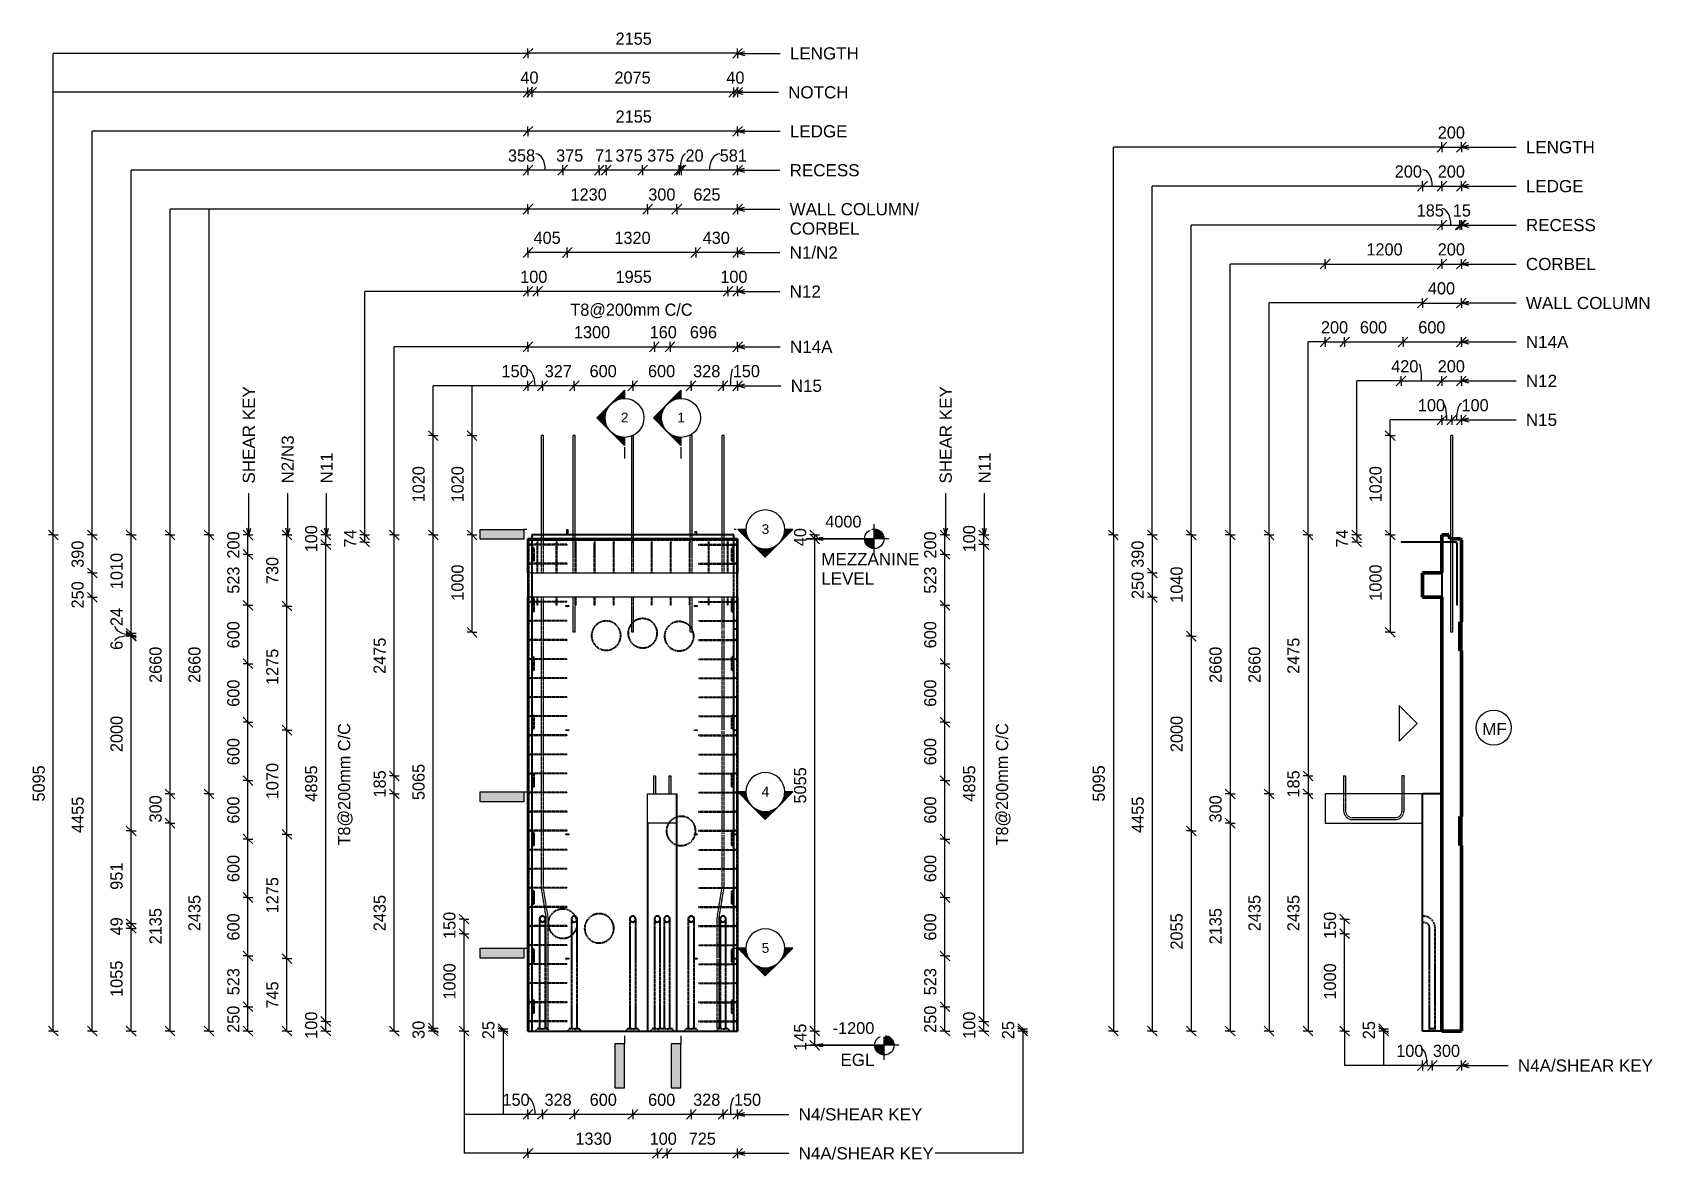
# Model space of a CAD drawing. Header units: millimetres. Extents: x 11044 to 27690, y -2714 to 8859.
import ezdxf

# ---------------------------------------------------------------- set-up
doc = ezdxf.new("R2010")
doc.units = ezdxf.units.MM
doc.linetypes.add('Dash', pattern=[6.36, 3.18, -3.18])
for name, color, linetype, lineweight in [('A-ANNO-DIMS', 211, 'Continuous', 9), ('A-ANNO-DIMS-50', 211, 'Continuous', 9), ('A-DETL-MBND', 5, 'Continuous', 18), ('A-GENM', 13, 'Continuous', 18), ('A-WALL', 113, 'Continuous', 25), ('A-WALL-HDLN', 110, 'Dash', 25), ('G-ANNO-DIMS', 111, 'Continuous', 9), ('G-ANNO-SYMB', 111, 'Continuous', 9), ('G-ANNO-TEXT', 231, 'Continuous', 9), ('S-BEAM', 12, 'Continuous', 18), ('S-RBAR', 171, 'Continuous', 18)]:
    doc.layers.add(name, color=color, linetype=linetype, lineweight=lineweight)
doc.styles.add('Arial', font='arial.ttf', dxfattribs={"height": 100})
doc.styles.add('Arial_1', font='arial.ttf', dxfattribs={"height": 125})
doc.styles.add('Arial_2', font='arial.ttf', dxfattribs={"height": 120})
doc.styles.add('Nirmala UI Semilight', font='NirmalaS.ttf', dxfattribs={"height": 125})
doc.dimstyles.new('Arrow_Filled_-_2_5_NI_UI', dxfattribs={"dimscale": 304.8, "dimtxt": 130.920493, "dimasz": 0.328084, "dimexe": 0.164042, "dimexo": 0.0625, "dimgap": 0.164042, "dimtad": 1, "dimdec": 0, "dimzin": 0, "dimdsep": 46, "dimtxsty": 'Nirmala UI Semilight', "dimblk1": 'OBLIQUE', "dimblk2": 'OBLIQUE', "dimsah": 1, "dimcen": 0.09, "dimazin": 0, "dimtfac": 1, "dimtdec": 4, "dimtix": 1, "dimtmove": 0, "dimatfit": 3, "dimfxl": 0.164042, "dimfxlon": 1, "dimtvp": 1, "dimtolj": 1, "dimtzin": 0, "dimarcsym": 2})
doc.dimstyles.new('Arrow_Filled_-_2_5_NI_UI_1', dxfattribs={"dimscale": 304.8, "dimtxt": 130.920493, "dimasz": 0.328084, "dimexe": 0.164042, "dimexo": 0.0625, "dimgap": 0.164042, "dimtad": 1, "dimdec": 0, "dimzin": 0, "dimdsep": 46, "dimtxsty": 'Nirmala UI Semilight', "dimblk1": 'OBLIQUE', "dimblk2": 'OBLIQUE', "dimsah": 1, "dimcen": 0.09, "dimazin": 0, "dimtfac": 1, "dimtdec": 4, "dimtix": 1, "dimtmove": 1, "dimatfit": 3, "dimfxl": 0.164042, "dimfxlon": 1, "dimtvp": 1, "dimtolj": 1, "dimtzin": 0, "dimarcsym": 2})
doc.dimstyles.new('Arrow_Filled_-_2_5_NI_UI_2', dxfattribs={"dimscale": 304.8, "dimtxt": 130.920493, "dimasz": 0.328084, "dimexe": 0.164042, "dimexo": 0.0625, "dimgap": 0.164042, "dimtad": 1, "dimdec": 0, "dimzin": 0, "dimdsep": 46, "dimtxsty": 'Nirmala UI Semilight', "dimblk1": 'OBLIQUE', "dimblk2": 'OBLIQUE', "dimsah": 1, "dimcen": 0.09, "dimazin": 0, "dimtfac": 1, "dimtdec": 4, "dimtix": 1, "dimtmove": 2, "dimatfit": 3, "dimfxl": 0.164042, "dimfxlon": 1, "dimtvp": 1, "dimtolj": 1, "dimtzin": 0, "dimarcsym": 2})

msp = doc.modelspace()

# ---------------------------------------------------------------- texts
at = {"layer": 'G-ANNO-SYMB', "char_height": 100, "width": 96.202, "attachment_point": 1, "style": 'Arial'}
for s, insert in [('2', (17090.6, 4955.1)), ('1', (17670.6, 4955.1)), ('3', (18537.1, 3809.4)), ('4', (18537.1, 1113.8)), ('5', (18537.1, -491.2))]:
    msp.add_mtext(s, dxfattribs=dict(at, insert=insert))
at = {"layer": 'G-ANNO-TEXT', "color": 7, "char_height": 125, "attachment_point": 1, "style": 'Arial_1'}
for s, insert, width, rotation in [('LENGTH', (18826.8, 8706.8), 857.806, 0.0006), ('NOTCH', (18808.5, 8307), 753.586, 0.0006), ('LEDGE', (18826.8, 7906.8), 713.502, 0.0006), ('LENGTH', (26388.8, 7743.9), 857.806, 359.9997), ('RECESS', (18824, 7506.8), 865.822, 0.0006), ('LEDGE', (26388.8, 7343.9), 713.502, 359.9997), ('WALL COLUMN/', (18824, 7106.8), 1611.392, 0.0006), ('CORBEL', (18824, 6908.3), 865.822, 0.0006), ('RECESS', (26388.8, 6943.9), 865.822, 359.9997), ('N1/N2', (18824, 6661.8), 597.257, 0.0006), ('CORBEL', (26388.8, 6543.9), 865.822, 359.9997), ('N12', (18824, 6261.8), 384.81, 0.0006), ('WALL COLUMN', (26388.8, 6143.9), 1551.265, 359.9997), ('N14A', (18827.6, 5693.7), 525.105, 0.0006), ('N14A', (26388.8, 5743.9), 525.105, 359.9997), ('N12', (26388.8, 5343.9), 384.81, 359.9997), ('SHEAR KEY', (13204.8, 4227.5), 1206.54, 90), ('N15', (18835.1, 5293.7), 384.81, 0.0006), ('SHEAR KEY', (20364.8, 4227.5), 1206.54, 90), ('N15', (26388.8, 4943.9), 384.81, 359.9997), ('N2/N3', (13604.8, 4227.5), 597.257, 90), ('N11', (14004.8, 4227.5), 384.81, 90), ('N11', (20764.8, 4227.5), 384.81, 90), ('MEZZANINE', (19149.3, 3513.7), 1214.557, 0.0006), ('LEVEL', (19149.3, 3315.3), 653.375, 0.0006), ('MF', (25939.5, 1769.5), 300.633, 359.9997), ('EGL', (19346.2, -1627.2), 420.886, 0.0006), ('N4A/SHEAR KEY', (26306.5, -1686.1), 1675.527, 359.9997), ('N4/SHEAR KEY', (18916.4, -2187.2), 1535.232, 0.0006), ('N4A/SHEAR KEY', (18916.4, -2587.2), 1675.527, 0.0006)]:
    msp.add_mtext(s, dxfattribs=dict(at, insert=insert, width=width, rotation=rotation))

# ---------------------------------------------------------------- blocks, each defined once
blk = doc.blocks.new('RR spread anchor face based - RR-SA-2_5-200-1726821-Elevation Front')
at = {"layer": 'A-GENM'}
for p, q in [((16525, -645), (16527, -645)), ((16525, -655), (16525, -645)), ((16527, -655), (16525, -655)), ((16527, -645), (16552, -645)), ((16527, -645), (16527, -655)), ((16552, -655), (16527, -655)), ((16552, -645), (16555, -645)), ((16552, -645), (16552, -655)), ((16555, -655), (16552, -655)), ((16555, -645), (16555, -655))]:
    blk.add_line(p, q, dxfattribs=at)
blk = doc.blocks.new('RR spread anchor face based - RR-SA-4_0-180-1726831-Elevation Front')
at = {"layer": 'A-GENM'}
for p, q in [((16534, 3749), (16534, 3754)), ((16534, 3754), (16546, 3754)), ((16534, 3700), (16534, 3749)), ((16546, 3749), (16534, 3749)), ((16546, 3754), (16546, 3749)), ((16546, 3749), (16546, 3700))]:
    blk.add_line(p, q, dxfattribs=at)
blk = doc.blocks.new('RR spread anchor face based - RR-SA-4_0-180-V1-Elevation Front')
at = {"layer": 'A-GENM'}
for p, q in [((17854, 3729), (17854, 3734)), ((17854, 3734), (17866, 3734)), ((17854, 3700), (17854, 3729)), ((17866, 3729), (17854, 3729)), ((17866, 3734), (17866, 3729)), ((17866, 3729), (17866, 3700))]:
    blk.add_line(p, q, dxfattribs=at)
blk = doc.blocks.new('RR spread anchor face based - RR-SA-2_5-200-2134315-Elevation Front')
at = {"layer": 'A-GENM'}
for p, q in [((17845, -645), (17848, -645)), ((17845, -655), (17845, -645)), ((17848, -655), (17845, -655)), ((17848, -645), (17873, -645)), ((17848, -655), (17848, -645)), ((17873, -655), (17848, -655)), ((17873, -645), (17875, -645)), ((17873, -655), (17873, -645)), ((17875, -655), (17873, -655)), ((17875, -645), (17875, -655))]:
    blk.add_line(p, q, dxfattribs=at)
blk = doc.blocks.new('RR spread anchor face based - RR-SA-2_5-250-1726823-Elevation Front')
at = {"layer": 'A-GENM'}
for p, q in [((18250, 1700), (18288, 1700)), ((18288, 1690), (18250, 1690)), ((18288, 1700), (18293, 1700)), ((18288, 1690), (18288, 1700)), ((18293, 1690), (18288, 1690)), ((18293, 1700), (18293, 1690))]:
    blk.add_line(p, q, dxfattribs=at)
blk = doc.blocks.new('Detail View - M_Section Tail - Filled Horizontal-14034-Elevation Front')
at = {"layer": 'G-ANNO-SYMB'}
blk.add_hatch(color=256, dxfattribs=at).paths.add_polyline_path([(16093, 3656), (16093, 3756), (15643, 3756), (15643, 3656)])
for p, q in [((15643, 3656), (15643, 3756)), ((15643, 3756), (16093, 3756)), ((16093, 3756), (16093, 3656)), ((16093, 3656), (15643, 3656))]:
    blk.add_line(p, q, dxfattribs=at)
blk = doc.blocks.new('Detail View - M_Section Head - Filled SHOP DWG-1002450-Elevation Front')
at = {"layer": 'G-ANNO-SYMB'}
h = blk.add_hatch(color=256, dxfattribs=at)
edge = h.paths.add_edge_path()
edge.add_line((18291, 3756), (18374, 3756))
edge.add_arc((18574, 3756), 200, 180, 225)
edge.add_line((18432, 3614), (18291, 3756))
h = blk.add_hatch(color=256, dxfattribs=at)
edge = h.paths.add_edge_path()
edge.add_line((18857, 3756), (18715, 3614))
edge.add_arc((18574, 3756), 200, 315, 360)
edge.add_line((18774, 3756), (18857, 3756))
h = blk.add_hatch(color=256, dxfattribs=at)
edge = h.paths.add_edge_path()
edge.add_line((18574, 3473), (18432, 3614))
edge.add_arc((18574, 3756), 200, 225, 270)
edge.add_line((18574, 3556), (18574, 3473))
h = blk.add_hatch(color=256, dxfattribs=at)
edge = h.paths.add_edge_path()
edge.add_line((18574, 3473), (18574, 3556))
edge.add_arc((18574, 3756), 200, 270, 315)
edge.add_line((18715, 3614), (18574, 3473))
for p, q in [((18574, 3473), (18291, 3756)), ((18374, 3756), (18291, 3756)), ((18291, 3756), (18432, 3614)), ((18374, 3756), (18291, 3756)), ((18574, 3473), (18857, 3756)), ((18715, 3614), (18857, 3756)), ((18774, 3756), (18857, 3756)), ((18857, 3756), (18774, 3756)), ((18432, 3614), (18574, 3473)), ((18574, 3473), (18715, 3614)), ((18574, 3556), (18574, 3473)), ((18574, 3473), (18574, 3556))]:
    blk.add_line(p, q, dxfattribs=at)
for start, end in [(360, 180), (180, 360), (180, 225), (315, 0), (225, 270), (270, 315)]:
    blk.add_arc((18574, 3756), 200, start, end, dxfattribs=at)
blk = doc.blocks.new('DIMBLOCK1-Elevation Front')
at = {"layer": 'A-ANNO-DIMS-50'}
for p, q in [((11259, 3700), (11209, 3750)), ((11259, 3700), (11209, 3700)), ((11259, -1395), (11259, 3700)), ((11259, 3700), (11309, 3650)), ((11259, 3700), (11309, 3700)), ((11259, -1395), (11209, -1345)), ((11259, -1395), (11209, -1395)), ((11259, -1395), (11309, -1445)), ((11259, -1395), (11309, -1395))]:
    blk.add_line(p, q, dxfattribs=at)
at = {"layer": 'A-ANNO-DIMS-50', "color": 0, "insert": (11046, 962), "char_height": 125, "width": 457.03, "attachment_point": 1, "rotation": 90, "line_spacing_factor": 1.142579, "style": 'Nirmala UI Semilight'}
blk.add_mtext('5095', dxfattribs=at)
blk = doc.blocks.new('_Oblique')
at = {"color": 0, "linetype": 'ByBlock', "lineweight": -2}
blk.add_line((-0.5, -0.5), (0.5, 0.5), dxfattribs=at)
blk = doc.blocks.new('DIMBLOCK2-Elevation Front')
at = {"layer": 'A-ANNO-DIMS-50'}
for p, q in [((19082, -1395), (19032, -1345)), ((19082, -1395), (19032, -1395)), ((19082, -1540), (19032, -1490)), ((19082, -1540), (19082, -1395)), ((19082, -1395), (19132, -1445)), ((19082, -1395), (19132, -1395)), ((19082, -1540), (19032, -1540)), ((19082, -1540), (19132, -1590)), ((19082, -1540), (19132, -1540))]:
    blk.add_line(p, q, dxfattribs=at)
at = {"layer": 'A-ANNO-DIMS-50', "color": 0, "insert": (18869, -1597), "char_height": 125, "width": 311.35, "attachment_point": 1, "rotation": 90, "line_spacing_factor": 1.142579, "style": 'Nirmala UI Semilight'}
blk.add_mtext('145', dxfattribs=at)
blk = doc.blocks.new('DIMBLOCK3-Elevation Front')
at = {"layer": 'A-ANNO-DIMS-50'}
for p, q in [((19082, 3660), (19032, 3710)), ((19082, 3660), (19032, 3660)), ((19082, -1395), (19082, 3660)), ((19082, 3660), (19132, 3610)), ((19082, 3660), (19132, 3660)), ((19082, -1395), (19032, -1345)), ((19082, -1395), (19032, -1395)), ((19082, -1395), (19132, -1445)), ((19082, -1395), (19132, -1395))]:
    blk.add_line(p, q, dxfattribs=at)
at = {"layer": 'A-ANNO-DIMS-50', "color": 0, "insert": (18869, 942), "char_height": 125, "width": 457.03, "attachment_point": 1, "rotation": 90, "line_spacing_factor": 1.142579, "style": 'Nirmala UI Semilight'}
blk.add_mtext('5055', dxfattribs=at)
blk = doc.blocks.new('DIMBLOCK4-Elevation Front')
at = {"layer": 'A-ANNO-DIMS-50'}
for p, q in [((19082, 3700), (19032, 3750)), ((19082, 3660), (19032, 3710)), ((19082, 3700), (19032, 3700)), ((19082, 3660), (19082, 3700)), ((19082, 3700), (19132, 3650)), ((19082, 3700), (19132, 3700)), ((19082, 3660), (19032, 3660)), ((19082, 3660), (19132, 3610)), ((19082, 3660), (19132, 3660))]:
    blk.add_line(p, q, dxfattribs=at)
at = {"layer": 'A-ANNO-DIMS-50', "color": 0, "insert": (18869, 3584), "char_height": 125, "width": 231.37, "attachment_point": 1, "rotation": 90, "line_spacing_factor": 1.142579, "style": 'Nirmala UI Semilight'}
blk.add_mtext('40', dxfattribs=at)
blk = doc.blocks.new('Spot Elevations - M_Spot Elevation - Target Filled-10609-Elevation Front')
at = {"layer": 'G-ANNO-DIMS'}
h = blk.add_hatch(color=256, dxfattribs=at)
edge = h.paths.add_edge_path()
edge.add_line((19797, -1540), (19897, -1540))
edge.add_arc((19797, -1540), 100, 0, 90)
edge.add_line((19797, -1440), (19797, -1540))
h = blk.add_hatch(color=256, dxfattribs=at)
edge = h.paths.add_edge_path()
edge.add_line((19797, -1540), (19697, -1540))
edge.add_arc((19797, -1540), 100, 180, 270)
edge.add_line((19797, -1640), (19797, -1540))
for p, q in [((19797, -1690), (19797, -1390)), ((19947, -1540), (19097, -1540))]:
    blk.add_line(p, q, dxfattribs=at)
blk.add_circle((19797, -1540), 100, dxfattribs=at)
blk = doc.blocks.new('DIMBLOCK5-Elevation Front')
at = {"layer": 'A-ANNO-DIMS-50'}
for p, q in [((18140, 5231), (18090, 5181)), ((18140, 5231), (18190, 5281)), ((18140, 5231), (18140, 5281)), ((18290, 5231), (18140, 5231)), ((18140, 5231), (18140, 5181)), ((18290, 5231), (18240, 5181)), ((18290, 5231), (18340, 5281)), ((18290, 5231), (18290, 5281)), ((18290, 5231), (18290, 5181))]:
    blk.add_line(p, q, dxfattribs=at)
blk.add_ellipse((18240, 5231), major_axis=(0, 169), ratio=0.151143, start_param=0, end_param=1.570796, dxfattribs=at)
at = {"layer": 'A-ANNO-DIMS-50', "color": 0, "insert": (18240, 5444), "char_height": 125, "width": 308.5, "attachment_point": 1, "line_spacing_factor": 1.142579, "style": 'Nirmala UI Semilight'}
blk.add_mtext('150', dxfattribs=at)
blk = doc.blocks.new('DIMBLOCK6-Elevation Front')
at = {"layer": 'A-ANNO-DIMS-50'}
for p, q in [((17812, 5231), (17762, 5181)), ((17812, 5231), (17862, 5281)), ((17812, 5231), (17812, 5281)), ((18140, 5231), (17812, 5231)), ((17812, 5231), (17812, 5181)), ((18140, 5231), (18090, 5181)), ((18140, 5231), (18190, 5281)), ((18140, 5231), (18140, 5281)), ((18140, 5231), (18140, 5181))]:
    blk.add_line(p, q, dxfattribs=at)
at = {"layer": 'A-ANNO-DIMS-50', "color": 0, "insert": (17833, 5444), "char_height": 125, "width": 342.77, "attachment_point": 1, "line_spacing_factor": 1.142579, "style": 'Nirmala UI Semilight'}
blk.add_mtext('328', dxfattribs=at)
blk = doc.blocks.new('DIMBLOCK7-Elevation Front')
at = {"layer": 'A-ANNO-DIMS-50'}
for p, q in [((17212, 5231), (17162, 5181)), ((17212, 5231), (17262, 5281)), ((17212, 5231), (17212, 5281)), ((17812, 5231), (17212, 5231)), ((17212, 5231), (17212, 5181)), ((17812, 5231), (17762, 5181)), ((17812, 5231), (17862, 5281)), ((17812, 5231), (17812, 5281)), ((17812, 5231), (17812, 5181))]:
    blk.add_line(p, q, dxfattribs=at)
at = {"layer": 'A-ANNO-DIMS-50', "color": 0, "insert": (17369, 5444), "char_height": 125, "width": 342.77, "attachment_point": 1, "line_spacing_factor": 1.142579, "style": 'Nirmala UI Semilight'}
blk.add_mtext('600', dxfattribs=at)
blk = doc.blocks.new('DIMBLOCK8-Elevation Front')
at = {"layer": 'A-ANNO-DIMS-50'}
for p, q in [((16612, 5231), (16562, 5181)), ((16612, 5231), (16662, 5281)), ((16612, 5231), (16612, 5281)), ((17212, 5231), (16612, 5231)), ((16612, 5231), (16612, 5181)), ((17212, 5231), (17162, 5181)), ((17212, 5231), (17262, 5281)), ((17212, 5231), (17212, 5281)), ((17212, 5231), (17212, 5181))]:
    blk.add_line(p, q, dxfattribs=at)
at = {"layer": 'A-ANNO-DIMS-50', "color": 0, "insert": (16769, 5444), "char_height": 125, "width": 342.77, "attachment_point": 1, "line_spacing_factor": 1.142579, "style": 'Nirmala UI Semilight'}
blk.add_mtext('600', dxfattribs=at)
blk = doc.blocks.new('DIMBLOCK9-Elevation Front')
at = {"layer": 'A-ANNO-DIMS-50'}
for p, q in [((16285, 5231), (16235, 5181)), ((16285, 5231), (16335, 5281)), ((16285, 5231), (16285, 5281)), ((16612, 5231), (16285, 5231)), ((16285, 5231), (16285, 5181)), ((16612, 5231), (16562, 5181)), ((16612, 5231), (16662, 5281)), ((16612, 5231), (16612, 5281)), ((16612, 5231), (16612, 5181))]:
    blk.add_line(p, q, dxfattribs=at)
at = {"layer": 'A-ANNO-DIMS-50', "color": 0, "insert": (16308, 5444), "char_height": 125, "width": 337.06, "attachment_point": 1, "line_spacing_factor": 1.142579, "style": 'Nirmala UI Semilight'}
blk.add_mtext('327', dxfattribs=at)
blk = doc.blocks.new('DIMBLOCK10-Elevation Front')
at = {"layer": 'A-ANNO-DIMS-50'}
for p, q in [((16135, 5231), (16085, 5181)), ((16135, 5231), (16185, 5281)), ((16135, 5231), (16135, 5281)), ((16285, 5231), (16135, 5231)), ((16135, 5231), (16135, 5181)), ((16285, 5231), (16235, 5181)), ((16285, 5231), (16335, 5281)), ((16285, 5231), (16285, 5281)), ((16285, 5231), (16285, 5181))]:
    blk.add_line(p, q, dxfattribs=at)
blk.add_ellipse((16121, 5231), major_axis=(0, 169), ratio=0.522434, start_param=4.712389, end_param=6.283185, dxfattribs=at)
at = {"layer": 'A-ANNO-DIMS-50', "color": 0, "insert": (15864, 5444), "char_height": 125, "width": 308.5, "attachment_point": 1, "line_spacing_factor": 1.142579, "style": 'Nirmala UI Semilight'}
blk.add_mtext('150', dxfattribs=at)
blk = doc.blocks.new('DIMBLOCK11-Elevation Front')
at = {"layer": 'A-ANNO-DIMS-50'}
for p, q in [((16135, 5631), (16185, 5681)), ((16135, 5631), (16135, 5681)), ((17435, 5631), (17485, 5681)), ((17435, 5631), (17435, 5681)), ((16135, 5631), (16085, 5581)), ((16135, 5631), (17435, 5631)), ((16135, 5631), (16135, 5581)), ((17435, 5631), (17385, 5581)), ((17435, 5631), (17435, 5581))]:
    blk.add_line(p, q, dxfattribs=at)
at = {"layer": 'A-ANNO-DIMS-50', "color": 0, "insert": (16608, 5844), "char_height": 125, "width": 422.75, "attachment_point": 1, "line_spacing_factor": 1.142579, "style": 'Nirmala UI Semilight'}
blk.add_mtext('1300', dxfattribs=at)
blk = doc.blocks.new('DIMBLOCK12-Elevation Front')
at = {"layer": 'A-ANNO-DIMS-50'}
for p, q in [((17435, 5631), (17485, 5681)), ((17435, 5631), (17435, 5681)), ((17595, 5631), (17645, 5681)), ((17595, 5631), (17595, 5681)), ((17435, 5631), (17385, 5581)), ((17435, 5631), (17595, 5631)), ((17435, 5631), (17435, 5581)), ((17595, 5631), (17545, 5581)), ((17595, 5631), (17595, 5581))]:
    blk.add_line(p, q, dxfattribs=at)
at = {"layer": 'A-ANNO-DIMS-50', "color": 0, "insert": (17386, 5844), "char_height": 125, "width": 308.5, "attachment_point": 1, "line_spacing_factor": 1.142579, "style": 'Nirmala UI Semilight'}
blk.add_mtext('160', dxfattribs=at)
blk = doc.blocks.new('DIMBLOCK13-Elevation Front')
at = {"layer": 'A-ANNO-DIMS-50'}
for p, q in [((17595, 5631), (17645, 5681)), ((17595, 5631), (17595, 5681)), ((18290, 5631), (18340, 5681)), ((18290, 5631), (18290, 5681)), ((17595, 5631), (17545, 5581)), ((17595, 5631), (18290, 5631)), ((17595, 5631), (17595, 5581)), ((18290, 5631), (18240, 5581)), ((18290, 5631), (18290, 5581))]:
    blk.add_line(p, q, dxfattribs=at)
at = {"layer": 'A-ANNO-DIMS-50', "color": 0, "insert": (17799, 5844), "char_height": 125, "width": 342.77, "attachment_point": 1, "line_spacing_factor": 1.142579, "style": 'Nirmala UI Semilight'}
blk.add_mtext('696', dxfattribs=at)
blk = doc.blocks.new('DIMBLOCK14-Elevation Front')
at = {"layer": 'A-ANNO-DIMS-50'}
for p, q in [((15162, -1365), (15112, -1315)), ((15162, -1395), (15112, -1345)), ((15162, -1365), (15112, -1365)), ((15162, -1395), (15112, -1395)), ((15162, -1395), (15162, -1365)), ((15162, -1365), (15212, -1415)), ((15162, -1365), (15212, -1365)), ((15162, -1395), (15212, -1445)), ((15162, -1395), (15212, -1395))]:
    blk.add_line(p, q, dxfattribs=at)
at = {"layer": 'A-ANNO-DIMS-50', "color": 0, "insert": (14949, -1475), "char_height": 125, "width": 228.52, "attachment_point": 1, "rotation": 90, "line_spacing_factor": 1.142579, "style": 'Nirmala UI Semilight'}
blk.add_mtext('30', dxfattribs=at)
blk = doc.blocks.new('DIMBLOCK15-Elevation Front')
at = {"layer": 'A-ANNO-DIMS-50'}
for p, q in [((15162, 3700), (15112, 3750)), ((15162, 3700), (15112, 3700)), ((15162, -1365), (15162, 3700)), ((15162, 3700), (15212, 3650)), ((15162, 3700), (15212, 3700)), ((15162, -1365), (15112, -1315)), ((15162, -1365), (15112, -1365)), ((15162, -1365), (15212, -1415)), ((15162, -1365), (15212, -1365))]:
    blk.add_line(p, q, dxfattribs=at)
at = {"layer": 'A-ANNO-DIMS-50', "color": 0, "insert": (14949, 977), "char_height": 125, "width": 457.03, "attachment_point": 1, "rotation": 90, "line_spacing_factor": 1.142579, "style": 'Nirmala UI Semilight'}
blk.add_mtext('5065', dxfattribs=at)
blk = doc.blocks.new('DIMBLOCK16-Elevation Front')
at = {"layer": 'A-ANNO-DIMS-50'}
for p, q in [((15162, 4720), (15112, 4770)), ((15162, 4720), (15112, 4720)), ((15162, 3700), (15162, 4720)), ((15162, 4720), (15212, 4670)), ((15162, 4720), (15212, 4720)), ((15162, 3700), (15112, 3750)), ((15162, 3700), (15112, 3700)), ((15162, 3700), (15212, 3650)), ((15162, 3700), (15212, 3700))]:
    blk.add_line(p, q, dxfattribs=at)
at = {"layer": 'A-ANNO-DIMS-50', "color": 0, "insert": (14949, 4034), "char_height": 125, "width": 422.75, "attachment_point": 1, "rotation": 90, "line_spacing_factor": 1.142579, "style": 'Nirmala UI Semilight'}
blk.add_mtext('1020', dxfattribs=at)
blk = doc.blocks.new('DIMBLOCK17-Elevation Front')
at = {"layer": 'A-ANNO-DIMS-50'}
for p, q in [((15562, 3700), (15512, 3750)), ((15562, 3700), (15512, 3700)), ((15562, 2700), (15562, 3700)), ((15562, 3700), (15612, 3650)), ((15562, 3700), (15612, 3700)), ((15562, 2700), (15512, 2750)), ((15562, 2700), (15512, 2700)), ((15562, 2700), (15612, 2650)), ((15562, 2700), (15612, 2700))]:
    blk.add_line(p, q, dxfattribs=at)
at = {"layer": 'A-ANNO-DIMS-50', "color": 0, "insert": (15349, 3024), "char_height": 125, "width": 422.75, "attachment_point": 1, "rotation": 90, "line_spacing_factor": 1.142579, "style": 'Nirmala UI Semilight'}
blk.add_mtext('1000', dxfattribs=at)
blk = doc.blocks.new('DIMBLOCK18-Elevation Front')
at = {"layer": 'A-ANNO-DIMS-50'}
for p, q in [((15562, 4720), (15512, 4770)), ((15562, 4720), (15512, 4720)), ((15562, 3700), (15562, 4720)), ((15562, 4720), (15612, 4670)), ((15562, 4720), (15612, 4720)), ((15562, 3700), (15512, 3750)), ((15562, 3700), (15512, 3700)), ((15562, 3700), (15612, 3650)), ((15562, 3700), (15612, 3700))]:
    blk.add_line(p, q, dxfattribs=at)
at = {"layer": 'A-ANNO-DIMS-50', "color": 0, "insert": (15349, 4034), "char_height": 125, "width": 422.75, "attachment_point": 1, "rotation": 90, "line_spacing_factor": 1.142579, "style": 'Nirmala UI Semilight'}
blk.add_mtext('1020', dxfattribs=at)
blk = doc.blocks.new('DIMBLOCK19-Elevation Front')
at = {"layer": 'A-ANNO-DIMS-50'}
for p, q in [((14762, 1040), (14712, 1090)), ((14762, 1040), (14712, 1040)), ((14762, -1395), (14762, 1040)), ((14762, 1040), (14812, 990)), ((14762, 1040), (14812, 1040)), ((14762, -1395), (14712, -1345)), ((14762, -1395), (14712, -1395)), ((14762, -1395), (14812, -1445)), ((14762, -1395), (14812, -1395))]:
    blk.add_line(p, q, dxfattribs=at)
at = {"layer": 'A-ANNO-DIMS-50', "color": 0, "insert": (14549, -369), "char_height": 125, "width": 459.89, "attachment_point": 1, "rotation": 90, "line_spacing_factor": 1.142579, "style": 'Nirmala UI Semilight'}
blk.add_mtext('2435', dxfattribs=at)
blk = doc.blocks.new('DIMBLOCK20-Elevation Front')
at = {"layer": 'A-ANNO-DIMS-50'}
for p, q in [((14762, 1225), (14712, 1275)), ((14762, 1225), (14712, 1225)), ((14762, 1040), (14762, 1225)), ((14762, 1225), (14812, 1175)), ((14762, 1225), (14812, 1225)), ((14762, 1040), (14712, 1090)), ((14762, 1040), (14712, 1040)), ((14762, 1040), (14812, 990)), ((14762, 1040), (14812, 1040))]:
    blk.add_line(p, q, dxfattribs=at)
at = {"layer": 'A-ANNO-DIMS-50', "color": 0, "insert": (14549, 1004), "char_height": 125, "width": 308.5, "attachment_point": 1, "rotation": 90, "line_spacing_factor": 1.142579, "style": 'Nirmala UI Semilight'}
blk.add_mtext('185', dxfattribs=at)
blk = doc.blocks.new('DIMBLOCK21-Elevation Front')
at = {"layer": 'A-ANNO-DIMS-50'}
for p, q in [((14762, 3700), (14712, 3750)), ((14762, 3700), (14712, 3700)), ((14762, 1225), (14762, 3700)), ((14762, 3700), (14812, 3650)), ((14762, 3700), (14812, 3700)), ((14762, 1225), (14712, 1275)), ((14762, 1225), (14712, 1225)), ((14762, 1225), (14812, 1175)), ((14762, 1225), (14812, 1225))]:
    blk.add_line(p, q, dxfattribs=at)
at = {"layer": 'A-ANNO-DIMS-50', "color": 0, "insert": (14549, 2273), "char_height": 125, "width": 454.18, "attachment_point": 1, "rotation": 90, "line_spacing_factor": 1.142579, "style": 'Nirmala UI Semilight'}
blk.add_mtext('2475', dxfattribs=at)
blk = doc.blocks.new('DIMBLOCK22-Elevation Front')
at = {"layer": 'A-ANNO-DIMS-50'}
for p, q in [((18190, 6200), (18140, 6150)), ((18190, 6200), (18240, 6250)), ((18190, 6200), (18190, 6250)), ((18290, 6200), (18190, 6200)), ((18190, 6200), (18190, 6150)), ((18290, 6200), (18240, 6150)), ((18290, 6200), (18340, 6250)), ((18290, 6200), (18290, 6250)), ((18290, 6200), (18290, 6150))]:
    blk.add_line(p, q, dxfattribs=at)
at = {"layer": 'A-ANNO-DIMS-50', "color": 0, "insert": (18112, 6413), "char_height": 125, "width": 308.5, "attachment_point": 1, "line_spacing_factor": 1.142579, "style": 'Nirmala UI Semilight'}
blk.add_mtext('100', dxfattribs=at)
blk = doc.blocks.new('DIMBLOCK23-Elevation Front')
at = {"layer": 'A-ANNO-DIMS-50'}
for p, q in [((16235, 6200), (16185, 6150)), ((16235, 6200), (16285, 6250)), ((16235, 6200), (16235, 6250)), ((18190, 6200), (16235, 6200)), ((16235, 6200), (16235, 6150)), ((18190, 6200), (18140, 6150)), ((18190, 6200), (18240, 6250)), ((18190, 6200), (18190, 6250)), ((18190, 6200), (18190, 6150))]:
    blk.add_line(p, q, dxfattribs=at)
at = {"layer": 'A-ANNO-DIMS-50', "color": 0, "char_height": 125, "attachment_point": 1, "line_spacing_factor": 1.142579, "style": 'Nirmala UI Semilight'}
for s, insert, width in [('1955', (17036, 6413), 422.75), ('T8@200mm C/C', (16571, 6075), 1539.62)]:
    blk.add_mtext(s, dxfattribs=dict(at, insert=insert, width=width))
blk = doc.blocks.new('DIMBLOCK24-Elevation Front')
at = {"layer": 'A-ANNO-DIMS-50'}
for p, q in [((16135, 6200), (16085, 6150)), ((16135, 6200), (16185, 6250)), ((16135, 6200), (16135, 6250)), ((16235, 6200), (16135, 6200)), ((16135, 6200), (16135, 6150)), ((16235, 6200), (16185, 6150)), ((16235, 6200), (16285, 6250)), ((16235, 6200), (16235, 6250)), ((16235, 6200), (16235, 6150))]:
    blk.add_line(p, q, dxfattribs=at)
at = {"layer": 'A-ANNO-DIMS-50', "color": 0, "insert": (16056, 6413), "char_height": 125, "width": 308.5, "attachment_point": 1, "line_spacing_factor": 1.142579, "style": 'Nirmala UI Semilight'}
blk.add_mtext('100', dxfattribs=at)
blk = doc.blocks.new('DIMBLOCK25-Elevation Front')
at = {"layer": 'A-ANNO-DIMS-50'}
for p, q in [((14459, 3700), (14409, 3750)), ((14459, 3700), (14409, 3700)), ((14459, 3626), (14409, 3676)), ((14459, 3626), (14459, 3700)), ((14459, 3700), (14509, 3650)), ((14459, 3700), (14509, 3700)), ((14459, 3626), (14409, 3626)), ((14459, 3626), (14509, 3576)), ((14459, 3626), (14509, 3626))]:
    blk.add_line(p, q, dxfattribs=at)
at = {"layer": 'A-ANNO-DIMS-50', "color": 0, "insert": (14246, 3569), "char_height": 125, "width": 225.66, "attachment_point": 1, "rotation": 90, "line_spacing_factor": 1.142579, "style": 'Nirmala UI Semilight'}
blk.add_mtext('74', dxfattribs=at)
blk = doc.blocks.new('DIMBLOCK26-Elevation Front')
at = {"layer": 'A-ANNO-DIMS-50'}
for p, q in [((17860, 6600), (17810, 6550)), ((17860, 6600), (17910, 6650)), ((17860, 6600), (17860, 6650)), ((18290, 6600), (17860, 6600)), ((17860, 6600), (17860, 6550)), ((18290, 6600), (18240, 6550)), ((18290, 6600), (18340, 6650)), ((18290, 6600), (18290, 6650)), ((18290, 6600), (18290, 6550))]:
    blk.add_line(p, q, dxfattribs=at)
at = {"layer": 'A-ANNO-DIMS-50', "color": 0, "insert": (17931, 6813), "char_height": 125, "width": 345.63, "attachment_point": 1, "line_spacing_factor": 1.142579, "style": 'Nirmala UI Semilight'}
blk.add_mtext('430', dxfattribs=at)
blk = doc.blocks.new('DIMBLOCK27-Elevation Front')
at = {"layer": 'A-ANNO-DIMS-50'}
for p, q in [((16540, 6600), (16490, 6550)), ((16540, 6600), (16590, 6650)), ((16540, 6600), (16540, 6650)), ((17860, 6600), (16540, 6600)), ((16540, 6600), (16540, 6550)), ((17860, 6600), (17810, 6550)), ((17860, 6600), (17910, 6650)), ((17860, 6600), (17860, 6650)), ((17860, 6600), (17860, 6550))]:
    blk.add_line(p, q, dxfattribs=at)
at = {"layer": 'A-ANNO-DIMS-50', "color": 0, "insert": (17024, 6813), "char_height": 125, "width": 422.75, "attachment_point": 1, "line_spacing_factor": 1.142579, "style": 'Nirmala UI Semilight'}
blk.add_mtext('1320', dxfattribs=at)
blk = doc.blocks.new('DIMBLOCK28-Elevation Front')
at = {"layer": 'A-ANNO-DIMS-50'}
for p, q in [((16135, 6600), (16085, 6550)), ((16135, 6600), (16185, 6650)), ((16135, 6600), (16135, 6650)), ((16540, 6600), (16135, 6600)), ((16135, 6600), (16135, 6550)), ((16540, 6600), (16490, 6550)), ((16540, 6600), (16590, 6650)), ((16540, 6600), (16540, 6650)), ((16540, 6600), (16540, 6550))]:
    blk.add_line(p, q, dxfattribs=at)
at = {"layer": 'A-ANNO-DIMS-50', "color": 0, "insert": (16193, 6813), "char_height": 125, "width": 345.63, "attachment_point": 1, "line_spacing_factor": 1.142579, "style": 'Nirmala UI Semilight'}
blk.add_mtext('405', dxfattribs=at)
blk = doc.blocks.new('DIMBLOCK29-Elevation Front')
at = {"layer": 'A-ANNO-DIMS-50'}
for p, q in [((17665, 7045), (17615, 6995)), ((17665, 7045), (17715, 7095)), ((17665, 7045), (17665, 7095)), ((18290, 7045), (17665, 7045)), ((17665, 7045), (17665, 6995)), ((18290, 7045), (18240, 6995)), ((18290, 7045), (18340, 7095)), ((18290, 7045), (18290, 7095)), ((18290, 7045), (18290, 6995))]:
    blk.add_line(p, q, dxfattribs=at)
at = {"layer": 'A-ANNO-DIMS-50', "color": 0, "insert": (17835, 7258), "char_height": 125, "width": 342.77, "attachment_point": 1, "line_spacing_factor": 1.142579, "style": 'Nirmala UI Semilight'}
blk.add_mtext('625', dxfattribs=at)
blk = doc.blocks.new('DIMBLOCK30-Elevation Front')
at = {"layer": 'A-ANNO-DIMS-50'}
for p, q in [((17365, 7045), (17315, 6995)), ((17365, 7045), (17415, 7095)), ((17365, 7045), (17365, 7095)), ((17665, 7045), (17365, 7045)), ((17365, 7045), (17365, 6995)), ((17665, 7045), (17615, 6995)), ((17665, 7045), (17715, 7095)), ((17665, 7045), (17665, 7095)), ((17665, 7045), (17665, 6995))]:
    blk.add_line(p, q, dxfattribs=at)
at = {"layer": 'A-ANNO-DIMS-50', "color": 0, "insert": (17372, 7258), "char_height": 125, "width": 342.77, "attachment_point": 1, "line_spacing_factor": 1.142579, "style": 'Nirmala UI Semilight'}
blk.add_mtext('300', dxfattribs=at)
blk = doc.blocks.new('DIMBLOCK31-Elevation Front')
at = {"layer": 'A-ANNO-DIMS-50'}
for p, q in [((16135, 7045), (16085, 6995)), ((16135, 7045), (16185, 7095)), ((16135, 7045), (16135, 7095)), ((17365, 7045), (16135, 7045)), ((16135, 7045), (16135, 6995)), ((17365, 7045), (17315, 6995)), ((17365, 7045), (17415, 7095)), ((17365, 7045), (17365, 7095)), ((17365, 7045), (17365, 6995))]:
    blk.add_line(p, q, dxfattribs=at)
at = {"layer": 'A-ANNO-DIMS-50', "color": 0, "insert": (16573, 7258), "char_height": 125, "width": 422.75, "attachment_point": 1, "line_spacing_factor": 1.142579, "style": 'Nirmala UI Semilight'}
blk.add_mtext('1230', dxfattribs=at)
blk = doc.blocks.new('DIMBLOCK32-Elevation Front')
at = {"layer": 'A-ANNO-DIMS-50'}
for p, q in [((17709, 7445), (17759, 7495)), ((17709, 7445), (17709, 7495)), ((18290, 7445), (18340, 7495)), ((18290, 7445), (18290, 7495)), ((17709, 7445), (17659, 7395)), ((18290, 7445), (17709, 7445)), ((17709, 7445), (17709, 7395)), ((18290, 7445), (18240, 7395)), ((18290, 7445), (18290, 7395))]:
    blk.add_line(p, q, dxfattribs=at)
blk.add_ellipse((18106, 7445), major_axis=(0, 169), ratio=0.631945, start_param=0, end_param=1.570796, dxfattribs=at)
at = {"layer": 'A-ANNO-DIMS-50', "color": 0, "insert": (18106, 7658), "char_height": 125, "width": 308.5, "attachment_point": 1, "line_spacing_factor": 1.142579, "style": 'Nirmala UI Semilight'}
blk.add_mtext('581', dxfattribs=at)
blk = doc.blocks.new('DIMBLOCK33-Elevation Front')
at = {"layer": 'A-ANNO-DIMS-50'}
for p, q in [((17689, 7445), (17739, 7495)), ((17689, 7445), (17689, 7495)), ((17709, 7445), (17759, 7495)), ((17709, 7445), (17709, 7495)), ((17689, 7445), (17639, 7395)), ((17709, 7445), (17659, 7395)), ((17709, 7445), (17689, 7445)), ((17689, 7445), (17689, 7395)), ((17709, 7445), (17709, 7395))]:
    blk.add_line(p, q, dxfattribs=at)
blk.add_ellipse((17754, 7445), major_axis=(0, 169), ratio=0.324492, start_param=0, end_param=1.570796, dxfattribs=at)
at = {"layer": 'A-ANNO-DIMS-50', "color": 0, "insert": (17754, 7658), "char_height": 125, "width": 228.52, "attachment_point": 1, "line_spacing_factor": 1.142579, "style": 'Nirmala UI Semilight'}
blk.add_mtext('20', dxfattribs=at)
blk = doc.blocks.new('DIMBLOCK34-Elevation Front')
at = {"layer": 'A-ANNO-DIMS-50'}
for p, q in [((17314, 7445), (17364, 7495)), ((17314, 7445), (17314, 7495)), ((17689, 7445), (17739, 7495)), ((17689, 7445), (17689, 7495)), ((17314, 7445), (17264, 7395)), ((17689, 7445), (17314, 7445)), ((17314, 7445), (17314, 7395)), ((17689, 7445), (17639, 7395)), ((17689, 7445), (17689, 7395))]:
    blk.add_line(p, q, dxfattribs=at)
at = {"layer": 'A-ANNO-DIMS-50', "color": 0, "insert": (17361, 7658), "char_height": 125, "width": 337.06, "attachment_point": 1, "line_spacing_factor": 1.142579, "style": 'Nirmala UI Semilight'}
blk.add_mtext('375', dxfattribs=at)
blk = doc.blocks.new('DIMBLOCK35-Elevation Front')
at = {"layer": 'A-ANNO-DIMS-50'}
for p, q in [((16939, 7445), (16989, 7495)), ((16939, 7445), (16939, 7495)), ((17314, 7445), (17364, 7495)), ((17314, 7445), (17314, 7495)), ((16939, 7445), (16889, 7395)), ((17314, 7445), (16939, 7445)), ((16939, 7445), (16939, 7395)), ((17314, 7445), (17264, 7395)), ((17314, 7445), (17314, 7395))]:
    blk.add_line(p, q, dxfattribs=at)
at = {"layer": 'A-ANNO-DIMS-50', "color": 0, "insert": (17035, 7658), "char_height": 125, "width": 337.06, "attachment_point": 1, "line_spacing_factor": 1.142579, "style": 'Nirmala UI Semilight'}
blk.add_mtext('375', dxfattribs=at)
blk = doc.blocks.new('DIMBLOCK36-Elevation Front')
at = {"layer": 'A-ANNO-DIMS-50'}
for p, q in [((16868, 7445), (16918, 7495)), ((16868, 7445), (16868, 7495)), ((16939, 7445), (16989, 7495)), ((16939, 7445), (16939, 7495)), ((16868, 7445), (16818, 7395)), ((16939, 7445), (16868, 7445)), ((16868, 7445), (16868, 7395)), ((16939, 7445), (16889, 7395)), ((16939, 7445), (16939, 7395))]:
    blk.add_line(p, q, dxfattribs=at)
at = {"layer": 'A-ANNO-DIMS-50', "color": 0, "insert": (16825, 7658), "char_height": 125, "width": 188.53, "attachment_point": 1, "line_spacing_factor": 1.142579, "style": 'Nirmala UI Semilight'}
blk.add_mtext('71', dxfattribs=at)
blk = doc.blocks.new('DIMBLOCK37-Elevation Front')
at = {"layer": 'A-ANNO-DIMS-50'}
for p, q in [((16493, 7445), (16543, 7495)), ((16493, 7445), (16493, 7495)), ((16868, 7445), (16918, 7495)), ((16868, 7445), (16868, 7495)), ((16493, 7445), (16443, 7395)), ((16868, 7445), (16493, 7445)), ((16493, 7445), (16493, 7395)), ((16868, 7445), (16818, 7395)), ((16868, 7445), (16868, 7395))]:
    blk.add_line(p, q, dxfattribs=at)
at = {"layer": 'A-ANNO-DIMS-50', "color": 0, "insert": (16425, 7658), "char_height": 125, "width": 337.06, "attachment_point": 1, "line_spacing_factor": 1.142579, "style": 'Nirmala UI Semilight'}
blk.add_mtext('375', dxfattribs=at)
blk = doc.blocks.new('DIMBLOCK38-Elevation Front')
at = {"layer": 'A-ANNO-DIMS-50'}
for p, q in [((16135, 7445), (16185, 7495)), ((16135, 7445), (16135, 7495)), ((16493, 7445), (16543, 7495)), ((16493, 7445), (16493, 7495)), ((16135, 7445), (16085, 7395)), ((16493, 7445), (16135, 7445)), ((16135, 7445), (16135, 7395)), ((16493, 7445), (16443, 7395)), ((16493, 7445), (16493, 7395))]:
    blk.add_line(p, q, dxfattribs=at)
blk.add_ellipse((16216, 7445), major_axis=(0, 169), ratio=0.579661, start_param=4.712389, end_param=6.283185, dxfattribs=at)
at = {"layer": 'A-ANNO-DIMS-50', "color": 0, "insert": (15930, 7658), "char_height": 125, "width": 342.77, "attachment_point": 1, "line_spacing_factor": 1.142579, "style": 'Nirmala UI Semilight'}
blk.add_mtext('358', dxfattribs=at)
blk = doc.blocks.new('DIMBLOCK39-Elevation Front')
at = {"layer": 'A-ANNO-DIMS-50'}
for p, q in [((18250, 8245), (18200, 8195)), ((18290, 8245), (18240, 8195)), ((18250, 8245), (18300, 8295)), ((18250, 8245), (18250, 8295)), ((18290, 8245), (18250, 8245)), ((18250, 8245), (18250, 8195)), ((18290, 8245), (18340, 8295)), ((18290, 8245), (18290, 8295)), ((18290, 8245), (18290, 8195))]:
    blk.add_line(p, q, dxfattribs=at)
at = {"layer": 'A-ANNO-DIMS-50', "color": 0, "insert": (18174, 8458), "char_height": 125, "width": 231.37, "attachment_point": 1, "line_spacing_factor": 1.142579, "style": 'Nirmala UI Semilight'}
blk.add_mtext('40', dxfattribs=at)
blk = doc.blocks.new('DIMBLOCK40-Elevation Front')
at = {"layer": 'A-ANNO-DIMS-50'}
for p, q in [((16175, 8245), (16125, 8195)), ((16175, 8245), (16225, 8295)), ((16175, 8245), (16175, 8295)), ((18250, 8245), (16175, 8245)), ((16175, 8245), (16175, 8195)), ((18250, 8245), (18200, 8195)), ((18250, 8245), (18300, 8295)), ((18250, 8245), (18250, 8295)), ((18250, 8245), (18250, 8195))]:
    blk.add_line(p, q, dxfattribs=at)
at = {"layer": 'A-ANNO-DIMS-50', "color": 0, "insert": (17024, 8458), "char_height": 125, "width": 451.32, "attachment_point": 1, "line_spacing_factor": 1.142579, "style": 'Nirmala UI Semilight'}
blk.add_mtext('2075', dxfattribs=at)
blk = doc.blocks.new('DIMBLOCK41-Elevation Front')
at = {"layer": 'A-ANNO-DIMS-50'}
for p, q in [((16135, 8245), (16085, 8195)), ((16175, 8245), (16125, 8195)), ((16135, 8245), (16185, 8295)), ((16135, 8245), (16135, 8295)), ((16175, 8245), (16135, 8245)), ((16135, 8245), (16135, 8195)), ((16175, 8245), (16225, 8295)), ((16175, 8245), (16175, 8295)), ((16175, 8245), (16175, 8195))]:
    blk.add_line(p, q, dxfattribs=at)
at = {"layer": 'A-ANNO-DIMS-50', "color": 0, "insert": (16058, 8458), "char_height": 125, "width": 231.37, "attachment_point": 1, "line_spacing_factor": 1.142579, "style": 'Nirmala UI Semilight'}
blk.add_mtext('40', dxfattribs=at)
blk = doc.blocks.new('DIMBLOCK42-Elevation Front')
at = {"layer": 'A-ANNO-DIMS-50'}
for p, q in [((16135, 7845), (16085, 7795)), ((16135, 7845), (16185, 7895)), ((16135, 7845), (16135, 7895)), ((18290, 7845), (16135, 7845)), ((16135, 7845), (16135, 7795)), ((18290, 7845), (18240, 7795)), ((18290, 7845), (18340, 7895)), ((18290, 7845), (18290, 7895)), ((18290, 7845), (18290, 7795))]:
    blk.add_line(p, q, dxfattribs=at)
at = {"layer": 'A-ANNO-DIMS-50', "color": 0, "insert": (17036, 8058), "char_height": 125, "width": 422.75, "attachment_point": 1, "line_spacing_factor": 1.142579, "style": 'Nirmala UI Semilight'}
blk.add_mtext('2155', dxfattribs=at)
blk = doc.blocks.new('DIMBLOCK43-Elevation Front')
at = {"layer": 'A-ANNO-DIMS-50'}
for p, q in [((14059, -1295), (14009, -1245)), ((14059, -1295), (14009, -1295)), ((14059, -1395), (14059, -1295)), ((14059, -1295), (14109, -1345)), ((14059, -1295), (14109, -1295)), ((14059, -1395), (14009, -1345)), ((14059, -1395), (14009, -1395)), ((14059, -1395), (14109, -1445)), ((14059, -1395), (14109, -1395))]:
    blk.add_line(p, q, dxfattribs=at)
at = {"layer": 'A-ANNO-DIMS-50', "color": 0, "insert": (13846, -1474), "char_height": 125, "width": 308.5, "attachment_point": 1, "rotation": 90, "line_spacing_factor": 1.142579, "style": 'Nirmala UI Semilight'}
blk.add_mtext('100', dxfattribs=at)
blk = doc.blocks.new('DIMBLOCK44-Elevation Front')
at = {"layer": 'A-ANNO-DIMS-50'}
for p, q in [((14059, 3600), (14009, 3650)), ((14059, 3600), (14009, 3600)), ((14059, -1295), (14059, 3600)), ((14059, 3600), (14109, 3550)), ((14059, 3600), (14109, 3600)), ((14059, -1295), (14009, -1245)), ((14059, -1295), (14009, -1295)), ((14059, -1295), (14109, -1345)), ((14059, -1295), (14109, -1295))]:
    blk.add_line(p, q, dxfattribs=at)
at = {"layer": 'A-ANNO-DIMS-50', "color": 0, "char_height": 125, "attachment_point": 1, "rotation": 90, "line_spacing_factor": 1.142579, "style": 'Nirmala UI Semilight'}
for s, insert, width in [('T8@200mm C/C', (14184, 511), 1539.62), ('4895', (13846, 961), 459.89)]:
    blk.add_mtext(s, dxfattribs=dict(at, insert=insert, width=width))
blk = doc.blocks.new('DIMBLOCK45-Elevation Front')
at = {"layer": 'A-ANNO-DIMS-50'}
for p, q in [((14059, 3700), (14009, 3750)), ((14059, 3700), (14009, 3700)), ((14059, 3600), (14059, 3700)), ((14059, 3700), (14109, 3650)), ((14059, 3700), (14109, 3700)), ((14059, 3600), (14009, 3650)), ((14059, 3600), (14009, 3600)), ((14059, 3600), (14109, 3550)), ((14059, 3600), (14109, 3600))]:
    blk.add_line(p, q, dxfattribs=at)
at = {"layer": 'A-ANNO-DIMS-50', "color": 0, "insert": (13846, 3521), "char_height": 125, "width": 308.5, "attachment_point": 1, "rotation": 90, "line_spacing_factor": 1.142579, "style": 'Nirmala UI Semilight'}
blk.add_mtext('100', dxfattribs=at)
blk = doc.blocks.new('DIMBLOCK46-Elevation Front')
at = {"layer": 'A-ANNO-DIMS-50'}
for p, q in [((13659, -650), (13609, -600)), ((13659, -650), (13609, -650)), ((13659, -1395), (13659, -650)), ((13659, -650), (13709, -700)), ((13659, -650), (13709, -650)), ((13659, -1395), (13609, -1345)), ((13659, -1395), (13609, -1395)), ((13659, -1395), (13709, -1445)), ((13659, -1395), (13709, -1395))]:
    blk.add_line(p, q, dxfattribs=at)
at = {"layer": 'A-ANNO-DIMS-50', "color": 0, "insert": (13446, -1164), "char_height": 125, "width": 339.92, "attachment_point": 1, "rotation": 90, "line_spacing_factor": 1.142579, "style": 'Nirmala UI Semilight'}
blk.add_mtext('745', dxfattribs=at)
blk = doc.blocks.new('DIMBLOCK47-Elevation Front')
at = {"layer": 'A-ANNO-DIMS-50'}
for p, q in [((13659, 625), (13609, 675)), ((13659, 625), (13609, 625)), ((13659, -650), (13659, 625)), ((13659, 625), (13709, 575)), ((13659, 625), (13709, 625)), ((13659, -650), (13609, -600)), ((13659, -650), (13609, -650)), ((13659, -650), (13709, -700)), ((13659, -650), (13709, -650))]:
    blk.add_line(p, q, dxfattribs=at)
at = {"layer": 'A-ANNO-DIMS-50', "color": 0, "insert": (13446, -186), "char_height": 125, "width": 417.04, "attachment_point": 1, "rotation": 90, "line_spacing_factor": 1.142579, "style": 'Nirmala UI Semilight'}
blk.add_mtext('1275', dxfattribs=at)
blk = doc.blocks.new('DIMBLOCK48-Elevation Front')
at = {"layer": 'A-ANNO-DIMS-50'}
for p, q in [((13659, 1695), (13609, 1745)), ((13659, 1695), (13609, 1695)), ((13659, 625), (13659, 1695)), ((13659, 1695), (13709, 1645)), ((13659, 1695), (13709, 1695)), ((13659, 625), (13609, 675)), ((13659, 625), (13609, 625)), ((13659, 625), (13709, 575)), ((13659, 625), (13709, 625))]:
    blk.add_line(p, q, dxfattribs=at)
at = {"layer": 'A-ANNO-DIMS-50', "color": 0, "insert": (13446, 986), "char_height": 125, "width": 417.04, "attachment_point": 1, "rotation": 90, "line_spacing_factor": 1.142579, "style": 'Nirmala UI Semilight'}
blk.add_mtext('1070', dxfattribs=at)
blk = doc.blocks.new('DIMBLOCK49-Elevation Front')
at = {"layer": 'A-ANNO-DIMS-50'}
for p, q in [((13659, 2970), (13609, 3020)), ((13659, 2970), (13609, 2970)), ((13659, 1695), (13659, 2970)), ((13659, 2970), (13709, 2920)), ((13659, 2970), (13709, 2970)), ((13659, 1695), (13609, 1745)), ((13659, 1695), (13609, 1695)), ((13659, 1695), (13709, 1645)), ((13659, 1695), (13709, 1695))]:
    blk.add_line(p, q, dxfattribs=at)
at = {"layer": 'A-ANNO-DIMS-50', "color": 0, "insert": (13446, 2159), "char_height": 125, "width": 417.04, "attachment_point": 1, "rotation": 90, "line_spacing_factor": 1.142579, "style": 'Nirmala UI Semilight'}
blk.add_mtext('1275', dxfattribs=at)
blk = doc.blocks.new('DIMBLOCK50-Elevation Front')
at = {"layer": 'A-ANNO-DIMS-50'}
for p, q in [((13659, 3700), (13609, 3750)), ((13659, 3700), (13609, 3700)), ((13659, 2970), (13659, 3700)), ((13659, 3700), (13709, 3650)), ((13659, 3700), (13709, 3700)), ((13659, 2970), (13609, 3020)), ((13659, 2970), (13609, 2970)), ((13659, 2970), (13709, 2920)), ((13659, 2970), (13709, 2970))]:
    blk.add_line(p, q, dxfattribs=at)
at = {"layer": 'A-ANNO-DIMS-50', "color": 0, "insert": (13446, 3195), "char_height": 125, "width": 337.06, "attachment_point": 1, "rotation": 90, "line_spacing_factor": 1.142579, "style": 'Nirmala UI Semilight'}
blk.add_mtext('730', dxfattribs=at)
blk = doc.blocks.new('DIMBLOCK51-Elevation Front')
at = {"layer": 'A-ANNO-DIMS-50'}
for p, q in [((13259, -1145), (13209, -1095)), ((13259, -1145), (13209, -1145)), ((13259, -1395), (13259, -1145)), ((13259, -1145), (13309, -1195)), ((13259, -1145), (13309, -1145)), ((13259, -1395), (13209, -1345)), ((13259, -1395), (13209, -1395)), ((13259, -1395), (13309, -1445)), ((13259, -1395), (13309, -1395))]:
    blk.add_line(p, q, dxfattribs=at)
at = {"layer": 'A-ANNO-DIMS-50', "color": 0, "insert": (13046, -1413), "char_height": 125, "width": 342.77, "attachment_point": 1, "rotation": 90, "line_spacing_factor": 1.142579, "style": 'Nirmala UI Semilight'}
blk.add_mtext('250', dxfattribs=at)
blk = doc.blocks.new('DIMBLOCK52-Elevation Front')
at = {"layer": 'A-ANNO-DIMS-50'}
for p, q in [((13259, -623), (13209, -573)), ((13259, -623), (13209, -623)), ((13259, -1145), (13259, -623)), ((13259, -623), (13309, -673)), ((13259, -623), (13309, -623)), ((13259, -1145), (13209, -1095)), ((13259, -1145), (13209, -1145)), ((13259, -1145), (13309, -1195)), ((13259, -1145), (13309, -1145))]:
    blk.add_line(p, q, dxfattribs=at)
at = {"layer": 'A-ANNO-DIMS-50', "color": 0, "insert": (13046, -1027), "char_height": 125, "width": 342.77, "attachment_point": 1, "rotation": 90, "line_spacing_factor": 1.142579, "style": 'Nirmala UI Semilight'}
blk.add_mtext('523', dxfattribs=at)
blk = doc.blocks.new('DIMBLOCK53-Elevation Front')
at = {"layer": 'A-ANNO-DIMS-50'}
for p, q in [((13259, -23), (13209, 27)), ((13259, -23), (13209, -23)), ((13259, -623), (13259, -23)), ((13259, -23), (13309, -73)), ((13259, -23), (13309, -23)), ((13259, -623), (13209, -573)), ((13259, -623), (13209, -623)), ((13259, -623), (13309, -673)), ((13259, -623), (13309, -623))]:
    blk.add_line(p, q, dxfattribs=at)
at = {"layer": 'A-ANNO-DIMS-50', "color": 0, "insert": (13046, -465), "char_height": 125, "width": 342.77, "attachment_point": 1, "rotation": 90, "line_spacing_factor": 1.142579, "style": 'Nirmala UI Semilight'}
blk.add_mtext('600', dxfattribs=at)
blk = doc.blocks.new('DIMBLOCK54-Elevation Front')
at = {"layer": 'A-ANNO-DIMS-50'}
for p, q in [((13259, 577), (13209, 627)), ((13259, 577), (13209, 577)), ((13259, -23), (13259, 577)), ((13259, 577), (13309, 527)), ((13259, 577), (13309, 577)), ((13259, -23), (13209, 27)), ((13259, -23), (13209, -23)), ((13259, -23), (13309, -73)), ((13259, -23), (13309, -23))]:
    blk.add_line(p, q, dxfattribs=at)
at = {"layer": 'A-ANNO-DIMS-50', "color": 0, "insert": (13046, 135), "char_height": 125, "width": 342.77, "attachment_point": 1, "rotation": 90, "line_spacing_factor": 1.142579, "style": 'Nirmala UI Semilight'}
blk.add_mtext('600', dxfattribs=at)
blk = doc.blocks.new('DIMBLOCK55-Elevation Front')
at = {"layer": 'A-ANNO-DIMS-50'}
for p, q in [((13259, 1177), (13209, 1227)), ((13259, 1177), (13209, 1177)), ((13259, 577), (13259, 1177)), ((13259, 1177), (13309, 1127)), ((13259, 1177), (13309, 1177)), ((13259, 577), (13209, 627)), ((13259, 577), (13209, 577)), ((13259, 577), (13309, 527)), ((13259, 577), (13309, 577))]:
    blk.add_line(p, q, dxfattribs=at)
at = {"layer": 'A-ANNO-DIMS-50', "color": 0, "insert": (13046, 735), "char_height": 125, "width": 342.77, "attachment_point": 1, "rotation": 90, "line_spacing_factor": 1.142579, "style": 'Nirmala UI Semilight'}
blk.add_mtext('600', dxfattribs=at)
blk = doc.blocks.new('DIMBLOCK56-Elevation Front')
at = {"layer": 'A-ANNO-DIMS-50'}
for p, q in [((13259, 1777), (13209, 1827)), ((13259, 1777), (13209, 1777)), ((13259, 1177), (13259, 1777)), ((13259, 1777), (13309, 1727)), ((13259, 1777), (13309, 1777)), ((13259, 1177), (13209, 1227)), ((13259, 1177), (13209, 1177)), ((13259, 1177), (13309, 1127)), ((13259, 1177), (13309, 1177))]:
    blk.add_line(p, q, dxfattribs=at)
at = {"layer": 'A-ANNO-DIMS-50', "color": 0, "insert": (13046, 1335), "char_height": 125, "width": 342.77, "attachment_point": 1, "rotation": 90, "line_spacing_factor": 1.142579, "style": 'Nirmala UI Semilight'}
blk.add_mtext('600', dxfattribs=at)
blk = doc.blocks.new('DIMBLOCK57-Elevation Front')
at = {"layer": 'A-ANNO-DIMS-50'}
for p, q in [((13259, 2377), (13209, 2427)), ((13259, 2377), (13209, 2377)), ((13259, 1777), (13259, 2377)), ((13259, 2377), (13309, 2327)), ((13259, 2377), (13309, 2377)), ((13259, 1777), (13209, 1827)), ((13259, 1777), (13209, 1777)), ((13259, 1777), (13309, 1727)), ((13259, 1777), (13309, 1777))]:
    blk.add_line(p, q, dxfattribs=at)
at = {"layer": 'A-ANNO-DIMS-50', "color": 0, "insert": (13046, 1935), "char_height": 125, "width": 342.77, "attachment_point": 1, "rotation": 90, "line_spacing_factor": 1.142579, "style": 'Nirmala UI Semilight'}
blk.add_mtext('600', dxfattribs=at)
blk = doc.blocks.new('DIMBLOCK58-Elevation Front')
at = {"layer": 'A-ANNO-DIMS-50'}
for p, q in [((13259, 2977), (13209, 3027)), ((13259, 2977), (13209, 2977)), ((13259, 2377), (13259, 2977)), ((13259, 2977), (13309, 2927)), ((13259, 2977), (13309, 2977)), ((13259, 2377), (13209, 2427)), ((13259, 2377), (13209, 2377)), ((13259, 2377), (13309, 2327)), ((13259, 2377), (13309, 2377))]:
    blk.add_line(p, q, dxfattribs=at)
at = {"layer": 'A-ANNO-DIMS-50', "color": 0, "insert": (13046, 2535), "char_height": 125, "width": 342.77, "attachment_point": 1, "rotation": 90, "line_spacing_factor": 1.142579, "style": 'Nirmala UI Semilight'}
blk.add_mtext('600', dxfattribs=at)
blk = doc.blocks.new('DIMBLOCK59-Elevation Front')
at = {"layer": 'A-ANNO-DIMS-50'}
for p, q in [((13259, 3500), (13209, 3550)), ((13259, 3500), (13209, 3500)), ((13259, 2977), (13259, 3500)), ((13259, 3500), (13309, 3450)), ((13259, 3500), (13309, 3500)), ((13259, 2977), (13209, 3027)), ((13259, 2977), (13209, 2977)), ((13259, 2977), (13309, 2927)), ((13259, 2977), (13309, 2977))]:
    blk.add_line(p, q, dxfattribs=at)
at = {"layer": 'A-ANNO-DIMS-50', "color": 0, "insert": (13046, 3096), "char_height": 125, "width": 342.77, "attachment_point": 1, "rotation": 90, "line_spacing_factor": 1.142579, "style": 'Nirmala UI Semilight'}
blk.add_mtext('523', dxfattribs=at)
blk = doc.blocks.new('DIMBLOCK60-Elevation Front')
at = {"layer": 'A-ANNO-DIMS-50'}
for p, q in [((13259, 3700), (13209, 3750)), ((13259, 3700), (13209, 3700)), ((13259, 3500), (13259, 3700)), ((13259, 3700), (13309, 3650)), ((13259, 3700), (13309, 3700)), ((13259, 3500), (13209, 3550)), ((13259, 3500), (13209, 3500)), ((13259, 3500), (13309, 3450)), ((13259, 3500), (13309, 3500))]:
    blk.add_line(p, q, dxfattribs=at)
at = {"layer": 'A-ANNO-DIMS-50', "color": 0, "insert": (13046, 3457), "char_height": 125, "width": 342.77, "attachment_point": 1, "rotation": 90, "line_spacing_factor": 1.142579, "style": 'Nirmala UI Semilight'}
blk.add_mtext('200', dxfattribs=at)
blk = doc.blocks.new('DIMBLOCK61-Elevation Front')
at = {"layer": 'A-ANNO-DIMS-50'}
for p, q in [((12859, 1040), (12809, 1090)), ((12859, 1040), (12809, 1040)), ((12859, -1395), (12859, 1040)), ((12859, 1040), (12909, 990)), ((12859, 1040), (12909, 1040)), ((12859, -1395), (12809, -1345)), ((12859, -1395), (12809, -1395)), ((12859, -1395), (12909, -1445)), ((12859, -1395), (12909, -1395))]:
    blk.add_line(p, q, dxfattribs=at)
at = {"layer": 'A-ANNO-DIMS-50', "color": 0, "insert": (12646, -369), "char_height": 125, "width": 459.89, "attachment_point": 1, "rotation": 90, "line_spacing_factor": 1.142579, "style": 'Nirmala UI Semilight'}
blk.add_mtext('2435', dxfattribs=at)
blk = doc.blocks.new('DIMBLOCK62-Elevation Front')
at = {"layer": 'A-ANNO-DIMS-50'}
for p, q in [((12859, 3700), (12809, 3750)), ((12859, 3700), (12809, 3700)), ((12859, 1040), (12859, 3700)), ((12859, 3700), (12909, 3650)), ((12859, 3700), (12909, 3700)), ((12859, 1040), (12809, 1090)), ((12859, 1040), (12809, 1040)), ((12859, 1040), (12909, 990)), ((12859, 1040), (12909, 1040))]:
    blk.add_line(p, q, dxfattribs=at)
at = {"layer": 'A-ANNO-DIMS-50', "color": 0, "insert": (12646, 2180), "char_height": 125, "width": 457.03, "attachment_point": 1, "rotation": 90, "line_spacing_factor": 1.142579, "style": 'Nirmala UI Semilight'}
blk.add_mtext('2660', dxfattribs=at)
blk = doc.blocks.new('DIMBLOCK63-Elevation Front')
at = {"layer": 'A-ANNO-DIMS-50'}
for p, q in [((12459, 740), (12409, 790)), ((12459, 740), (12409, 740)), ((12459, -1395), (12459, 740)), ((12459, 740), (12509, 690)), ((12459, 740), (12509, 740)), ((12459, -1395), (12409, -1345)), ((12459, -1395), (12409, -1395)), ((12459, -1395), (12509, -1445)), ((12459, -1395), (12509, -1395))]:
    blk.add_line(p, q, dxfattribs=at)
at = {"layer": 'A-ANNO-DIMS-50', "color": 0, "insert": (12246, -504), "char_height": 125, "width": 422.75, "attachment_point": 1, "rotation": 90, "line_spacing_factor": 1.142579, "style": 'Nirmala UI Semilight'}
blk.add_mtext('2135', dxfattribs=at)
blk = doc.blocks.new('DIMBLOCK64-Elevation Front')
at = {"layer": 'A-ANNO-DIMS-50'}
for p, q in [((12459, 1040), (12409, 1090)), ((12459, 1040), (12409, 1040)), ((12459, 740), (12459, 1040)), ((12459, 1040), (12509, 990)), ((12459, 1040), (12509, 1040)), ((12459, 740), (12409, 790)), ((12459, 740), (12409, 740)), ((12459, 740), (12509, 690)), ((12459, 740), (12509, 740))]:
    blk.add_line(p, q, dxfattribs=at)
at = {"layer": 'A-ANNO-DIMS-50', "color": 0, "insert": (12246, 747), "char_height": 125, "width": 342.77, "attachment_point": 1, "rotation": 90, "line_spacing_factor": 1.142579, "style": 'Nirmala UI Semilight'}
blk.add_mtext('300', dxfattribs=at)
blk = doc.blocks.new('DIMBLOCK65-Elevation Front')
at = {"layer": 'A-ANNO-DIMS-50'}
for p, q in [((12459, 3700), (12409, 3750)), ((12459, 3700), (12409, 3700)), ((12459, 1040), (12459, 3700)), ((12459, 3700), (12509, 3650)), ((12459, 3700), (12509, 3700)), ((12459, 1040), (12409, 1090)), ((12459, 1040), (12409, 1040)), ((12459, 1040), (12509, 990)), ((12459, 1040), (12509, 1040))]:
    blk.add_line(p, q, dxfattribs=at)
at = {"layer": 'A-ANNO-DIMS-50', "color": 0, "insert": (12246, 2180), "char_height": 125, "width": 457.03, "attachment_point": 1, "rotation": 90, "line_spacing_factor": 1.142579, "style": 'Nirmala UI Semilight'}
blk.add_mtext('2660', dxfattribs=at)
blk = doc.blocks.new('DIMBLOCK66-Elevation Front')
at = {"layer": 'A-ANNO-DIMS-50'}
for p, q in [((12059, -340), (12009, -290)), ((12059, -340), (12009, -340)), ((12059, -1395), (12059, -340)), ((12059, -340), (12109, -390)), ((12059, -340), (12109, -340)), ((12059, -1395), (12009, -1345)), ((12059, -1395), (12009, -1395)), ((12059, -1395), (12109, -1445)), ((12059, -1395), (12109, -1395))]:
    blk.add_line(p, q, dxfattribs=at)
at = {"layer": 'A-ANNO-DIMS-50', "color": 0, "insert": (11846, -1044), "char_height": 125, "width": 422.75, "attachment_point": 1, "rotation": 90, "line_spacing_factor": 1.142579, "style": 'Nirmala UI Semilight'}
blk.add_mtext('1055', dxfattribs=at)
blk = doc.blocks.new('DIMBLOCK67-Elevation Front')
at = {"layer": 'A-ANNO-DIMS-50'}
for p, q in [((12059, -291), (12009, -241)), ((12059, -340), (12009, -290)), ((12059, -291), (12009, -291)), ((12059, -340), (12059, -291)), ((12059, -291), (12109, -341)), ((12059, -291), (12109, -291)), ((12059, -340), (12009, -340)), ((12059, -340), (12109, -390)), ((12059, -340), (12109, -340))]:
    blk.add_line(p, q, dxfattribs=at)
at = {"layer": 'A-ANNO-DIMS-50', "color": 0, "insert": (11846, -412), "char_height": 125, "width": 231.37, "attachment_point": 1, "rotation": 90, "line_spacing_factor": 1.142579, "style": 'Nirmala UI Semilight'}
blk.add_mtext('49', dxfattribs=at)
blk = doc.blocks.new('DIMBLOCK68-Elevation Front')
at = {"layer": 'A-ANNO-DIMS-50'}
for p, q in [((12059, 660), (12009, 710)), ((12059, 660), (12009, 660)), ((12059, -291), (12059, 660)), ((12059, 660), (12109, 610)), ((12059, 660), (12109, 660)), ((12059, -291), (12009, -241)), ((12059, -291), (12009, -291)), ((12059, -291), (12109, -341)), ((12059, -291), (12109, -291))]:
    blk.add_line(p, q, dxfattribs=at)
at = {"layer": 'A-ANNO-DIMS-50', "color": 0, "insert": (11846, 56), "char_height": 125, "width": 308.5, "attachment_point": 1, "rotation": 90, "line_spacing_factor": 1.142579, "style": 'Nirmala UI Semilight'}
blk.add_mtext('951', dxfattribs=at)
blk = doc.blocks.new('DIMBLOCK69-Elevation Front')
at = {"layer": 'A-ANNO-DIMS-50'}
for p, q in [((12059, 2660), (12009, 2710)), ((12059, 2660), (12009, 2660)), ((12059, 660), (12059, 2660)), ((12059, 2660), (12109, 2610)), ((12059, 2660), (12109, 2660)), ((12059, 660), (12009, 710)), ((12059, 660), (12009, 660)), ((12059, 660), (12109, 610)), ((12059, 660), (12109, 660))]:
    blk.add_line(p, q, dxfattribs=at)
at = {"layer": 'A-ANNO-DIMS-50', "color": 0, "insert": (11846, 1470), "char_height": 125, "width": 457.03, "attachment_point": 1, "rotation": 90, "line_spacing_factor": 1.142579, "style": 'Nirmala UI Semilight'}
blk.add_mtext('2000', dxfattribs=at)
blk = doc.blocks.new('DIMBLOCK70-Elevation Front')
at = {"layer": 'A-ANNO-DIMS-50'}
for p, q in [((12059, 2666), (12009, 2716)), ((12059, 2660), (12009, 2710)), ((12059, 2666), (12009, 2666)), ((12059, 2660), (12059, 2666)), ((12059, 2666), (12109, 2616)), ((12059, 2666), (12109, 2666)), ((12059, 2660), (12009, 2660)), ((12059, 2660), (12109, 2610)), ((12059, 2660), (12109, 2660))]:
    blk.add_line(p, q, dxfattribs=at)
blk.add_ellipse((12059, 2614), major_axis=(169, 0), ratio=0.289737, start_param=1.570796, end_param=3.141593, dxfattribs=at)
at = {"layer": 'A-ANNO-DIMS-50', "color": 0, "insert": (11846, 2519), "char_height": 125, "width": 114.26, "attachment_point": 1, "rotation": 90, "line_spacing_factor": 1.142579, "style": 'Nirmala UI Semilight'}
blk.add_mtext('6', dxfattribs=at)
blk = doc.blocks.new('DIMBLOCK71-Elevation Front')
at = {"layer": 'A-ANNO-DIMS-50'}
for p, q in [((12059, 2690), (12009, 2740)), ((12059, 2666), (12009, 2716)), ((12059, 2690), (12009, 2690)), ((12059, 2666), (12009, 2666)), ((12059, 2666), (12059, 2690)), ((12059, 2690), (12109, 2640)), ((12059, 2690), (12109, 2690)), ((12059, 2666), (12109, 2616)), ((12059, 2666), (12109, 2666))]:
    blk.add_line(p, q, dxfattribs=at)
blk.add_ellipse((12059, 2764), major_axis=(169, 0), ratio=0.509673, start_param=3.141593, end_param=4.712389, dxfattribs=at)
at = {"layer": 'A-ANNO-DIMS-50', "color": 0, "insert": (11846, 2764), "char_height": 125, "width": 231.37, "attachment_point": 1, "rotation": 90, "line_spacing_factor": 1.142579, "style": 'Nirmala UI Semilight'}
blk.add_mtext('24', dxfattribs=at)
blk = doc.blocks.new('DIMBLOCK72-Elevation Front')
at = {"layer": 'A-ANNO-DIMS-50'}
for p, q in [((12059, 3700), (12009, 3750)), ((12059, 3700), (12009, 3700)), ((12059, 2690), (12059, 3700)), ((12059, 3700), (12109, 3650)), ((12059, 3700), (12109, 3700)), ((12059, 2690), (12009, 2740)), ((12059, 2690), (12009, 2690)), ((12059, 2690), (12109, 2640)), ((12059, 2690), (12109, 2690))]:
    blk.add_line(p, q, dxfattribs=at)
at = {"layer": 'A-ANNO-DIMS-50', "color": 0, "insert": (11846, 3143), "char_height": 125, "width": 388.48, "attachment_point": 1, "rotation": 90, "line_spacing_factor": 1.142579, "style": 'Nirmala UI Semilight'}
blk.add_mtext('1010', dxfattribs=at)
blk = doc.blocks.new('DIMBLOCK73-Elevation Front')
at = {"layer": 'A-ANNO-DIMS-50'}
for p, q in [((11659, 3060), (11609, 3110)), ((11659, 3060), (11609, 3060)), ((11659, -1395), (11659, 3060)), ((11659, 3060), (11709, 3010)), ((11659, 3060), (11709, 3060)), ((11659, -1395), (11609, -1345)), ((11659, -1395), (11609, -1395)), ((11659, -1395), (11709, -1445)), ((11659, -1395), (11709, -1395))]:
    blk.add_line(p, q, dxfattribs=at)
at = {"layer": 'A-ANNO-DIMS-50', "color": 0, "insert": (11446, 640), "char_height": 125, "width": 462.74, "attachment_point": 1, "rotation": 90, "line_spacing_factor": 1.142579, "style": 'Nirmala UI Semilight'}
blk.add_mtext('4455', dxfattribs=at)
blk = doc.blocks.new('DIMBLOCK74-Elevation Front')
at = {"layer": 'A-ANNO-DIMS-50'}
for p, q in [((11659, 3310), (11609, 3360)), ((11659, 3310), (11609, 3310)), ((11659, 3060), (11659, 3310)), ((11659, 3310), (11709, 3260)), ((11659, 3310), (11709, 3310)), ((11659, 3060), (11609, 3110)), ((11659, 3060), (11609, 3060)), ((11659, 3060), (11709, 3010)), ((11659, 3060), (11709, 3060))]:
    blk.add_line(p, q, dxfattribs=at)
at = {"layer": 'A-ANNO-DIMS-50', "color": 0, "insert": (11446, 2945), "char_height": 125, "width": 342.77, "attachment_point": 1, "rotation": 90, "line_spacing_factor": 1.142579, "style": 'Nirmala UI Semilight'}
blk.add_mtext('250', dxfattribs=at)
blk = doc.blocks.new('DIMBLOCK75-Elevation Front')
at = {"layer": 'A-ANNO-DIMS-50'}
for p, q in [((11659, 3700), (11609, 3750)), ((11659, 3700), (11609, 3700)), ((11659, 3310), (11659, 3700)), ((11659, 3700), (11709, 3650)), ((11659, 3700), (11709, 3700)), ((11659, 3310), (11609, 3360)), ((11659, 3310), (11609, 3310)), ((11659, 3310), (11709, 3260)), ((11659, 3310), (11709, 3310))]:
    blk.add_line(p, q, dxfattribs=at)
at = {"layer": 'A-ANNO-DIMS-50', "color": 0, "insert": (11446, 3362), "char_height": 125, "width": 342.77, "attachment_point": 1, "rotation": 90, "line_spacing_factor": 1.142579, "style": 'Nirmala UI Semilight'}
blk.add_mtext('390', dxfattribs=at)
blk = doc.blocks.new('DIMBLOCK76-Elevation Front')
at = {"layer": 'A-ANNO-DIMS-50'}
for p, q in [((16135, 8645), (16185, 8695)), ((16135, 8645), (16135, 8695)), ((18290, 8645), (18340, 8695)), ((18290, 8645), (18290, 8695)), ((16135, 8645), (16085, 8595)), ((18290, 8645), (16135, 8645)), ((16135, 8645), (16135, 8595)), ((18290, 8645), (18240, 8595)), ((18290, 8645), (18290, 8595))]:
    blk.add_line(p, q, dxfattribs=at)
at = {"layer": 'A-ANNO-DIMS-50', "color": 0, "insert": (17036, 8858), "char_height": 125, "width": 422.75, "attachment_point": 1, "line_spacing_factor": 1.142579, "style": 'Nirmala UI Semilight'}
blk.add_mtext('2155', dxfattribs=at)
blk = doc.blocks.new('DIMBLOCK77-Elevation Front')
at = {"layer": 'A-ANNO-DIMS-50'}
for p, q in [((20819, -1295), (20769, -1245)), ((20819, -1295), (20769, -1295)), ((20819, -1395), (20819, -1295)), ((20819, -1295), (20869, -1345)), ((20819, -1295), (20869, -1295)), ((20819, -1395), (20769, -1345)), ((20819, -1395), (20769, -1395)), ((20819, -1395), (20869, -1445)), ((20819, -1395), (20869, -1395))]:
    blk.add_line(p, q, dxfattribs=at)
at = {"layer": 'A-ANNO-DIMS-50', "color": 0, "insert": (20606, -1474), "char_height": 125, "width": 308.5, "attachment_point": 1, "rotation": 90, "line_spacing_factor": 1.142579, "style": 'Nirmala UI Semilight'}
blk.add_mtext('100', dxfattribs=at)
blk = doc.blocks.new('DIMBLOCK78-Elevation Front')
at = {"layer": 'A-ANNO-DIMS-50'}
for p, q in [((20819, 3600), (20769, 3650)), ((20819, 3600), (20769, 3600)), ((20819, -1295), (20819, 3600)), ((20819, 3600), (20869, 3550)), ((20819, 3600), (20869, 3600)), ((20819, -1295), (20769, -1245)), ((20819, -1295), (20769, -1295)), ((20819, -1295), (20869, -1345)), ((20819, -1295), (20869, -1295))]:
    blk.add_line(p, q, dxfattribs=at)
at = {"layer": 'A-ANNO-DIMS-50', "color": 0, "char_height": 125, "attachment_point": 1, "rotation": 90, "line_spacing_factor": 1.142579, "style": 'Nirmala UI Semilight'}
for s, insert, width in [('T8@200mm C/C', (20944, 511), 1539.62), ('4895', (20606, 961), 459.89)]:
    blk.add_mtext(s, dxfattribs=dict(at, insert=insert, width=width))
blk = doc.blocks.new('DIMBLOCK79-Elevation Front')
at = {"layer": 'A-ANNO-DIMS-50'}
for p, q in [((20819, 3700), (20769, 3750)), ((20819, 3700), (20769, 3700)), ((20819, 3600), (20819, 3700)), ((20819, 3700), (20869, 3650)), ((20819, 3700), (20869, 3700)), ((20819, 3600), (20769, 3650)), ((20819, 3600), (20769, 3600)), ((20819, 3600), (20869, 3550)), ((20819, 3600), (20869, 3600))]:
    blk.add_line(p, q, dxfattribs=at)
at = {"layer": 'A-ANNO-DIMS-50', "color": 0, "insert": (20606, 3521), "char_height": 125, "width": 308.5, "attachment_point": 1, "rotation": 90, "line_spacing_factor": 1.142579, "style": 'Nirmala UI Semilight'}
blk.add_mtext('100', dxfattribs=at)
blk = doc.blocks.new('DIMBLOCK80-Elevation Front')
at = {"layer": 'A-ANNO-DIMS-50'}
for p, q in [((20419, -1145), (20369, -1095)), ((20419, -1145), (20369, -1145)), ((20419, -1395), (20419, -1145)), ((20419, -1145), (20469, -1195)), ((20419, -1145), (20469, -1145)), ((20419, -1395), (20369, -1345)), ((20419, -1395), (20369, -1395)), ((20419, -1395), (20469, -1445)), ((20419, -1395), (20469, -1395))]:
    blk.add_line(p, q, dxfattribs=at)
at = {"layer": 'A-ANNO-DIMS-50', "color": 0, "insert": (20206, -1413), "char_height": 125, "width": 342.77, "attachment_point": 1, "rotation": 90, "line_spacing_factor": 1.142579, "style": 'Nirmala UI Semilight'}
blk.add_mtext('250', dxfattribs=at)
blk = doc.blocks.new('DIMBLOCK81-Elevation Front')
at = {"layer": 'A-ANNO-DIMS-50'}
for p, q in [((20419, -623), (20369, -573)), ((20419, -623), (20369, -623)), ((20419, -1145), (20419, -623)), ((20419, -623), (20469, -673)), ((20419, -623), (20469, -623)), ((20419, -1145), (20369, -1095)), ((20419, -1145), (20369, -1145)), ((20419, -1145), (20469, -1195)), ((20419, -1145), (20469, -1145))]:
    blk.add_line(p, q, dxfattribs=at)
at = {"layer": 'A-ANNO-DIMS-50', "color": 0, "insert": (20206, -1027), "char_height": 125, "width": 342.77, "attachment_point": 1, "rotation": 90, "line_spacing_factor": 1.142579, "style": 'Nirmala UI Semilight'}
blk.add_mtext('523', dxfattribs=at)
blk = doc.blocks.new('DIMBLOCK82-Elevation Front')
at = {"layer": 'A-ANNO-DIMS-50'}
for p, q in [((20419, -23), (20369, 27)), ((20419, -23), (20369, -23)), ((20419, -623), (20419, -23)), ((20419, -23), (20469, -73)), ((20419, -23), (20469, -23)), ((20419, -623), (20369, -573)), ((20419, -623), (20369, -623)), ((20419, -623), (20469, -673)), ((20419, -623), (20469, -623))]:
    blk.add_line(p, q, dxfattribs=at)
at = {"layer": 'A-ANNO-DIMS-50', "color": 0, "insert": (20206, -465), "char_height": 125, "width": 342.77, "attachment_point": 1, "rotation": 90, "line_spacing_factor": 1.142579, "style": 'Nirmala UI Semilight'}
blk.add_mtext('600', dxfattribs=at)
blk = doc.blocks.new('DIMBLOCK83-Elevation Front')
at = {"layer": 'A-ANNO-DIMS-50'}
for p, q in [((20419, 577), (20369, 627)), ((20419, 577), (20369, 577)), ((20419, -23), (20419, 577)), ((20419, 577), (20469, 527)), ((20419, 577), (20469, 577)), ((20419, -23), (20369, 27)), ((20419, -23), (20369, -23)), ((20419, -23), (20469, -73)), ((20419, -23), (20469, -23))]:
    blk.add_line(p, q, dxfattribs=at)
at = {"layer": 'A-ANNO-DIMS-50', "color": 0, "insert": (20206, 135), "char_height": 125, "width": 342.77, "attachment_point": 1, "rotation": 90, "line_spacing_factor": 1.142579, "style": 'Nirmala UI Semilight'}
blk.add_mtext('600', dxfattribs=at)
blk = doc.blocks.new('DIMBLOCK84-Elevation Front')
at = {"layer": 'A-ANNO-DIMS-50'}
for p, q in [((20419, 1177), (20369, 1227)), ((20419, 1177), (20369, 1177)), ((20419, 577), (20419, 1177)), ((20419, 1177), (20469, 1127)), ((20419, 1177), (20469, 1177)), ((20419, 577), (20369, 627)), ((20419, 577), (20369, 577)), ((20419, 577), (20469, 527)), ((20419, 577), (20469, 577))]:
    blk.add_line(p, q, dxfattribs=at)
at = {"layer": 'A-ANNO-DIMS-50', "color": 0, "insert": (20206, 735), "char_height": 125, "width": 342.77, "attachment_point": 1, "rotation": 90, "line_spacing_factor": 1.142579, "style": 'Nirmala UI Semilight'}
blk.add_mtext('600', dxfattribs=at)
blk = doc.blocks.new('DIMBLOCK85-Elevation Front')
at = {"layer": 'A-ANNO-DIMS-50'}
for p, q in [((20419, 1777), (20369, 1827)), ((20419, 1777), (20369, 1777)), ((20419, 1177), (20419, 1777)), ((20419, 1777), (20469, 1727)), ((20419, 1777), (20469, 1777)), ((20419, 1177), (20369, 1227)), ((20419, 1177), (20369, 1177)), ((20419, 1177), (20469, 1127)), ((20419, 1177), (20469, 1177))]:
    blk.add_line(p, q, dxfattribs=at)
at = {"layer": 'A-ANNO-DIMS-50', "color": 0, "insert": (20206, 1335), "char_height": 125, "width": 342.77, "attachment_point": 1, "rotation": 90, "line_spacing_factor": 1.142579, "style": 'Nirmala UI Semilight'}
blk.add_mtext('600', dxfattribs=at)
blk = doc.blocks.new('DIMBLOCK86-Elevation Front')
at = {"layer": 'A-ANNO-DIMS-50'}
for p, q in [((20419, 2377), (20369, 2427)), ((20419, 2377), (20369, 2377)), ((20419, 1777), (20419, 2377)), ((20419, 2377), (20469, 2327)), ((20419, 2377), (20469, 2377)), ((20419, 1777), (20369, 1827)), ((20419, 1777), (20369, 1777)), ((20419, 1777), (20469, 1727)), ((20419, 1777), (20469, 1777))]:
    blk.add_line(p, q, dxfattribs=at)
at = {"layer": 'A-ANNO-DIMS-50', "color": 0, "insert": (20206, 1935), "char_height": 125, "width": 342.77, "attachment_point": 1, "rotation": 90, "line_spacing_factor": 1.142579, "style": 'Nirmala UI Semilight'}
blk.add_mtext('600', dxfattribs=at)
blk = doc.blocks.new('DIMBLOCK87-Elevation Front')
at = {"layer": 'A-ANNO-DIMS-50'}
for p, q in [((20419, 2977), (20369, 3027)), ((20419, 2977), (20369, 2977)), ((20419, 2377), (20419, 2977)), ((20419, 2977), (20469, 2927)), ((20419, 2977), (20469, 2977)), ((20419, 2377), (20369, 2427)), ((20419, 2377), (20369, 2377)), ((20419, 2377), (20469, 2327)), ((20419, 2377), (20469, 2377))]:
    blk.add_line(p, q, dxfattribs=at)
at = {"layer": 'A-ANNO-DIMS-50', "color": 0, "insert": (20206, 2535), "char_height": 125, "width": 342.77, "attachment_point": 1, "rotation": 90, "line_spacing_factor": 1.142579, "style": 'Nirmala UI Semilight'}
blk.add_mtext('600', dxfattribs=at)
blk = doc.blocks.new('DIMBLOCK88-Elevation Front')
at = {"layer": 'A-ANNO-DIMS-50'}
for p, q in [((20419, 3500), (20369, 3550)), ((20419, 3500), (20369, 3500)), ((20419, 2977), (20419, 3500)), ((20419, 3500), (20469, 3450)), ((20419, 3500), (20469, 3500)), ((20419, 2977), (20369, 3027)), ((20419, 2977), (20369, 2977)), ((20419, 2977), (20469, 2927)), ((20419, 2977), (20469, 2977))]:
    blk.add_line(p, q, dxfattribs=at)
at = {"layer": 'A-ANNO-DIMS-50', "color": 0, "insert": (20206, 3096), "char_height": 125, "width": 342.77, "attachment_point": 1, "rotation": 90, "line_spacing_factor": 1.142579, "style": 'Nirmala UI Semilight'}
blk.add_mtext('523', dxfattribs=at)
blk = doc.blocks.new('DIMBLOCK89-Elevation Front')
at = {"layer": 'A-ANNO-DIMS-50'}
for p, q in [((20419, 3700), (20369, 3750)), ((20419, 3700), (20369, 3700)), ((20419, 3500), (20419, 3700)), ((20419, 3700), (20469, 3650)), ((20419, 3700), (20469, 3700)), ((20419, 3500), (20369, 3550)), ((20419, 3500), (20369, 3500)), ((20419, 3500), (20469, 3450)), ((20419, 3500), (20469, 3500))]:
    blk.add_line(p, q, dxfattribs=at)
at = {"layer": 'A-ANNO-DIMS-50', "color": 0, "insert": (20206, 3457), "char_height": 125, "width": 342.77, "attachment_point": 1, "rotation": 90, "line_spacing_factor": 1.142579, "style": 'Nirmala UI Semilight'}
blk.add_mtext('200', dxfattribs=at)
blk = doc.blocks.new('DIMBLOCK90-Elevation Front')
at = {"layer": 'A-ANNO-DIMS-50'}
for p, q in [((18140, -2250), (18090, -2300)), ((18140, -2250), (18190, -2200)), ((18140, -2250), (18140, -2200)), ((18290, -2250), (18140, -2250)), ((18140, -2250), (18140, -2300)), ((18290, -2250), (18240, -2300)), ((18290, -2250), (18340, -2200)), ((18290, -2250), (18290, -2200)), ((18290, -2250), (18290, -2300))]:
    blk.add_line(p, q, dxfattribs=at)
blk.add_ellipse((18252, -2250), major_axis=(0, 169), ratio=0.217852, start_param=0, end_param=1.570796, dxfattribs=at)
at = {"layer": 'A-ANNO-DIMS-50', "color": 0, "insert": (18252, -2037), "char_height": 125, "width": 308.5, "attachment_point": 1, "line_spacing_factor": 1.142579, "style": 'Nirmala UI Semilight'}
blk.add_mtext('150', dxfattribs=at)
blk = doc.blocks.new('DIMBLOCK91-Elevation Front')
at = {"layer": 'A-ANNO-DIMS-50'}
for p, q in [((17813, -2250), (17763, -2300)), ((17813, -2250), (17863, -2200)), ((17813, -2250), (17813, -2200)), ((18140, -2250), (17813, -2250)), ((17813, -2250), (17813, -2300)), ((18140, -2250), (18090, -2300)), ((18140, -2250), (18190, -2200)), ((18140, -2250), (18140, -2200)), ((18140, -2250), (18140, -2300))]:
    blk.add_line(p, q, dxfattribs=at)
at = {"layer": 'A-ANNO-DIMS-50', "color": 0, "insert": (17833, -2037), "char_height": 125, "width": 342.77, "attachment_point": 1, "line_spacing_factor": 1.142579, "style": 'Nirmala UI Semilight'}
blk.add_mtext('328', dxfattribs=at)
blk = doc.blocks.new('DIMBLOCK92-Elevation Front')
at = {"layer": 'A-ANNO-DIMS-50'}
for p, q in [((17213, -2250), (17163, -2300)), ((17213, -2250), (17263, -2200)), ((17213, -2250), (17213, -2200)), ((17813, -2250), (17213, -2250)), ((17213, -2250), (17213, -2300)), ((17813, -2250), (17763, -2300)), ((17813, -2250), (17863, -2200)), ((17813, -2250), (17813, -2200)), ((17813, -2250), (17813, -2300))]:
    blk.add_line(p, q, dxfattribs=at)
at = {"layer": 'A-ANNO-DIMS-50', "color": 0, "insert": (17370, -2037), "char_height": 125, "width": 342.77, "attachment_point": 1, "line_spacing_factor": 1.142579, "style": 'Nirmala UI Semilight'}
blk.add_mtext('600', dxfattribs=at)
blk = doc.blocks.new('DIMBLOCK93-Elevation Front')
at = {"layer": 'A-ANNO-DIMS-50'}
for p, q in [((16613, -2250), (16563, -2300)), ((16613, -2250), (16663, -2200)), ((16613, -2250), (16613, -2200)), ((17213, -2250), (16613, -2250)), ((16613, -2250), (16613, -2300)), ((17213, -2250), (17163, -2300)), ((17213, -2250), (17263, -2200)), ((17213, -2250), (17213, -2200)), ((17213, -2250), (17213, -2300))]:
    blk.add_line(p, q, dxfattribs=at)
at = {"layer": 'A-ANNO-DIMS-50', "color": 0, "insert": (16770, -2037), "char_height": 125, "width": 342.77, "attachment_point": 1, "line_spacing_factor": 1.142579, "style": 'Nirmala UI Semilight'}
blk.add_mtext('600', dxfattribs=at)
blk = doc.blocks.new('DIMBLOCK94-Elevation Front')
at = {"layer": 'A-ANNO-DIMS-50'}
for p, q in [((16285, -2250), (16235, -2300)), ((16285, -2250), (16335, -2200)), ((16285, -2250), (16285, -2200)), ((16613, -2250), (16285, -2250)), ((16285, -2250), (16285, -2300)), ((16613, -2250), (16563, -2300)), ((16613, -2250), (16663, -2200)), ((16613, -2250), (16613, -2200)), ((16613, -2250), (16613, -2300))]:
    blk.add_line(p, q, dxfattribs=at)
at = {"layer": 'A-ANNO-DIMS-50', "color": 0, "insert": (16306, -2037), "char_height": 125, "width": 342.77, "attachment_point": 1, "line_spacing_factor": 1.142579, "style": 'Nirmala UI Semilight'}
blk.add_mtext('328', dxfattribs=at)
blk = doc.blocks.new('DIMBLOCK95-Elevation Front')
at = {"layer": 'A-ANNO-DIMS-50'}
for p, q in [((16135, -2250), (16085, -2300)), ((16135, -2250), (16185, -2200)), ((16135, -2250), (16135, -2200)), ((16285, -2250), (16135, -2250)), ((16135, -2250), (16135, -2300)), ((16285, -2250), (16235, -2300)), ((16285, -2250), (16335, -2200)), ((16285, -2250), (16285, -2200)), ((16285, -2250), (16285, -2300))]:
    blk.add_line(p, q, dxfattribs=at)
blk.add_ellipse((16131, -2250), major_axis=(0, 169), ratio=0.46817, start_param=4.712389, end_param=6.283185, dxfattribs=at)
at = {"layer": 'A-ANNO-DIMS-50', "color": 0, "insert": (15874, -2037), "char_height": 125, "width": 308.5, "attachment_point": 1, "line_spacing_factor": 1.142579, "style": 'Nirmala UI Semilight'}
blk.add_mtext('150', dxfattribs=at)
blk = doc.blocks.new('DIMBLOCK96-Elevation Front')
at = {"layer": 'A-ANNO-DIMS-50'}
for p, q in [((17565, -2650), (17515, -2700)), ((17565, -2650), (17615, -2600)), ((17565, -2650), (17565, -2600)), ((18290, -2650), (17565, -2650)), ((17565, -2650), (17565, -2700)), ((18290, -2650), (18240, -2700)), ((18290, -2650), (18340, -2600)), ((18290, -2650), (18290, -2600)), ((18290, -2650), (18290, -2700))]:
    blk.add_line(p, q, dxfattribs=at)
at = {"layer": 'A-ANNO-DIMS-50', "color": 0, "insert": (17787, -2437), "char_height": 125, "width": 337.06, "attachment_point": 1, "line_spacing_factor": 1.142579, "style": 'Nirmala UI Semilight'}
blk.add_mtext('725', dxfattribs=at)
blk = doc.blocks.new('DIMBLOCK97-Elevation Front')
at = {"layer": 'A-ANNO-DIMS-50'}
for p, q in [((17465, -2650), (17415, -2700)), ((17465, -2650), (17515, -2600)), ((17465, -2650), (17465, -2600)), ((17565, -2650), (17465, -2650)), ((17465, -2650), (17465, -2700)), ((17565, -2650), (17515, -2700)), ((17565, -2650), (17615, -2600)), ((17565, -2650), (17565, -2600)), ((17565, -2650), (17565, -2700))]:
    blk.add_line(p, q, dxfattribs=at)
at = {"layer": 'A-ANNO-DIMS-50', "color": 0, "insert": (17386, -2437), "char_height": 125, "width": 308.5, "attachment_point": 1, "line_spacing_factor": 1.142579, "style": 'Nirmala UI Semilight'}
blk.add_mtext('100', dxfattribs=at)
blk = doc.blocks.new('DIMBLOCK98-Elevation Front')
at = {"layer": 'A-ANNO-DIMS-50'}
for p, q in [((16135, -2650), (16085, -2700)), ((16135, -2650), (16185, -2600)), ((16135, -2650), (16135, -2600)), ((17465, -2650), (16135, -2650)), ((16135, -2650), (16135, -2700)), ((17465, -2650), (17415, -2700)), ((17465, -2650), (17515, -2600)), ((17465, -2650), (17465, -2600)), ((17465, -2650), (17465, -2700))]:
    blk.add_line(p, q, dxfattribs=at)
at = {"layer": 'A-ANNO-DIMS-50', "color": 0, "insert": (16623, -2437), "char_height": 125, "width": 422.75, "attachment_point": 1, "line_spacing_factor": 1.142579, "style": 'Nirmala UI Semilight'}
blk.add_mtext('1330', dxfattribs=at)
blk = doc.blocks.new('DIMBLOCK99-Elevation Front')
at = {"layer": 'A-ANNO-DIMS-50'}
for p, q in [((15879, -1370), (15829, -1320)), ((15879, -1395), (15829, -1345)), ((15879, -1370), (15829, -1370)), ((15879, -1395), (15829, -1395)), ((15879, -1395), (15879, -1370)), ((15879, -1370), (15929, -1420)), ((15879, -1370), (15929, -1370)), ((15879, -1395), (15929, -1445)), ((15879, -1395), (15929, -1395))]:
    blk.add_line(p, q, dxfattribs=at)
at = {"layer": 'A-ANNO-DIMS-50', "color": 0, "insert": (15666, -1478), "char_height": 125, "width": 228.52, "attachment_point": 1, "rotation": 90, "line_spacing_factor": 1.142579, "style": 'Nirmala UI Semilight'}
blk.add_mtext('25', dxfattribs=at)
blk = doc.blocks.new('DIMBLOCK100-Elevation Front')
at = {"layer": 'A-ANNO-DIMS-50'}
for p, q in [((15479, -395), (15429, -345)), ((15479, -395), (15429, -395)), ((15479, -1395), (15479, -395)), ((15479, -395), (15529, -445)), ((15479, -395), (15529, -395)), ((15479, -1395), (15429, -1345)), ((15479, -1395), (15429, -1395)), ((15479, -1395), (15529, -1445)), ((15479, -1395), (15529, -1395))]:
    blk.add_line(p, q, dxfattribs=at)
at = {"layer": 'A-ANNO-DIMS-50', "color": 0, "insert": (15266, -1071), "char_height": 125, "width": 422.75, "attachment_point": 1, "rotation": 90, "line_spacing_factor": 1.142579, "style": 'Nirmala UI Semilight'}
blk.add_mtext('1000', dxfattribs=at)
blk = doc.blocks.new('DIMBLOCK101-Elevation Front')
at = {"layer": 'A-ANNO-DIMS-50'}
for p, q in [((15479, -245), (15429, -195)), ((15479, -245), (15429, -245)), ((15479, -395), (15479, -245)), ((15479, -245), (15529, -295)), ((15479, -245), (15529, -245)), ((15479, -395), (15429, -345)), ((15479, -395), (15429, -395)), ((15479, -395), (15529, -445)), ((15479, -395), (15529, -395))]:
    blk.add_line(p, q, dxfattribs=at)
at = {"layer": 'A-ANNO-DIMS-50', "color": 0, "insert": (15266, -449), "char_height": 125, "width": 308.5, "attachment_point": 1, "rotation": 90, "line_spacing_factor": 1.142579, "style": 'Nirmala UI Semilight'}
blk.add_mtext('150', dxfattribs=at)
blk = doc.blocks.new('DIMBLOCK102-Elevation Front')
at = {"layer": 'A-ANNO-DIMS-50'}
for p, q in [((21219, -1370), (21169, -1320)), ((21219, -1395), (21169, -1345)), ((21219, -1370), (21169, -1370)), ((21219, -1395), (21169, -1395)), ((21219, -1395), (21219, -1370)), ((21219, -1370), (21269, -1420)), ((21219, -1370), (21269, -1370)), ((21219, -1395), (21269, -1445)), ((21219, -1395), (21269, -1395))]:
    blk.add_line(p, q, dxfattribs=at)
at = {"layer": 'A-ANNO-DIMS-50', "color": 0, "insert": (21006, -1478), "char_height": 125, "width": 228.52, "attachment_point": 1, "rotation": 90, "line_spacing_factor": 1.142579, "style": 'Nirmala UI Semilight'}
blk.add_mtext('25', dxfattribs=at)
blk = doc.blocks.new('DIMBLOCK103-Elevation Right')
at = {"layer": 'A-ANNO-DIMS-50'}
for p, q in [((25526, 4881), (25476, 4831)), ((25526, 4881), (25576, 4931)), ((25526, 4881), (25526, 4931)), ((25526, 4881), (25626, 4881)), ((25526, 4881), (25526, 4831)), ((25626, 4881), (25576, 4831)), ((25626, 4881), (25676, 4931)), ((25626, 4881), (25626, 4931)), ((25626, 4881), (25626, 4831))]:
    blk.add_line(p, q, dxfattribs=at)
blk.add_ellipse((25536, 4881), major_axis=(0, 169), ratio=0.239796, start_param=4.712389, end_param=6.283185, dxfattribs=at)
at = {"layer": 'A-ANNO-DIMS-50', "color": 0, "insert": (25279, 5094), "char_height": 125, "width": 308.5, "attachment_point": 1, "line_spacing_factor": 1.142579, "style": 'Nirmala UI Semilight'}
blk.add_mtext('100', dxfattribs=at)
blk = doc.blocks.new('DIMBLOCK104-Elevation Right')
at = {"layer": 'A-ANNO-DIMS-50'}
for p, q in [((25626, 4881), (25576, 4831)), ((25626, 4881), (25676, 4931)), ((25626, 4881), (25626, 4931)), ((25626, 4881), (25726, 4881)), ((25626, 4881), (25626, 4831)), ((25726, 4881), (25676, 4831)), ((25726, 4881), (25776, 4931)), ((25726, 4881), (25726, 4931)), ((25726, 4881), (25726, 4831))]:
    blk.add_line(p, q, dxfattribs=at)
blk.add_ellipse((25727, 4881), major_axis=(0, 169), ratio=0.302268, start_param=0, end_param=1.570796, dxfattribs=at)
at = {"layer": 'A-ANNO-DIMS-50', "color": 0, "insert": (25727, 5094), "char_height": 125, "width": 308.5, "attachment_point": 1, "line_spacing_factor": 1.142579, "style": 'Nirmala UI Semilight'}
blk.add_mtext('100', dxfattribs=at)
blk = doc.blocks.new('DIMBLOCK105-Elevation Right')
at = {"layer": 'A-ANNO-DIMS-50'}
for p, q in [((24994, 4720), (24944, 4770)), ((24994, 4720), (24944, 4720)), ((24994, 4720), (24994, 3700)), ((24994, 4720), (25044, 4670)), ((24994, 4720), (25044, 4720)), ((24994, 3700), (24944, 3750)), ((24994, 3700), (24944, 3700)), ((24994, 3700), (25044, 3650)), ((24994, 3700), (25044, 3700))]:
    blk.add_line(p, q, dxfattribs=at)
at = {"layer": 'A-ANNO-DIMS-50', "color": 0, "insert": (24781, 4034), "char_height": 125, "width": 422.75, "attachment_point": 1, "rotation": 90, "line_spacing_factor": 1.142579, "style": 'Nirmala UI Semilight'}
blk.add_mtext('1020', dxfattribs=at)
blk = doc.blocks.new('DIMBLOCK106-Elevation Right')
at = {"layer": 'A-ANNO-DIMS-50'}
for p, q in [((24994, 3700), (24944, 3750)), ((24994, 3700), (24944, 3700)), ((24994, 3700), (24994, 2700)), ((24994, 3700), (25044, 3650)), ((24994, 3700), (25044, 3700)), ((24994, 2700), (24944, 2750)), ((24994, 2700), (24944, 2700)), ((24994, 2700), (25044, 2650)), ((24994, 2700), (25044, 2700))]:
    blk.add_line(p, q, dxfattribs=at)
at = {"layer": 'A-ANNO-DIMS-50', "color": 0, "insert": (24781, 3024), "char_height": 125, "width": 422.75, "attachment_point": 1, "rotation": 90, "line_spacing_factor": 1.142579, "style": 'Nirmala UI Semilight'}
blk.add_mtext('1000', dxfattribs=at)
blk = doc.blocks.new('DIMBLOCK107-Elevation Right')
at = {"layer": 'A-ANNO-DIMS-50'}
for p, q in [((24650, 3700), (24600, 3750)), ((24650, 3700), (24600, 3700)), ((24650, 3626), (24600, 3676)), ((24650, 3700), (24650, 3626)), ((24650, 3700), (24700, 3650)), ((24650, 3700), (24700, 3700)), ((24650, 3626), (24600, 3626)), ((24650, 3626), (24700, 3576)), ((24650, 3626), (24700, 3626))]:
    blk.add_line(p, q, dxfattribs=at)
at = {"layer": 'A-ANNO-DIMS-50', "color": 0, "insert": (24437, 3569), "char_height": 125, "width": 225.66, "attachment_point": 1, "rotation": 90, "line_spacing_factor": 1.142579, "style": 'Nirmala UI Semilight'}
blk.add_mtext('74', dxfattribs=at)
blk = doc.blocks.new('DIMBLOCK108-Elevation Right')
at = {"layer": 'A-ANNO-DIMS-50'}
for p, q in [((25106, 5281), (25156, 5331)), ((25106, 5281), (25106, 5331)), ((25526, 5281), (25576, 5331)), ((25526, 5281), (25526, 5331)), ((25106, 5281), (25056, 5231)), ((25106, 5281), (25526, 5281)), ((25106, 5281), (25106, 5231)), ((25526, 5281), (25476, 5231)), ((25526, 5281), (25526, 5231))]:
    blk.add_line(p, q, dxfattribs=at)
blk.add_ellipse((25293, 5281), major_axis=(0, 169), ratio=0.138911, start_param=4.712389, end_param=6.283185, dxfattribs=at)
at = {"layer": 'A-ANNO-DIMS-50', "color": 0, "insert": (25005, 5494), "char_height": 125, "width": 345.63, "attachment_point": 1, "line_spacing_factor": 1.142579, "style": 'Nirmala UI Semilight'}
blk.add_mtext('420', dxfattribs=at)
blk = doc.blocks.new('DIMBLOCK109-Elevation Right')
at = {"layer": 'A-ANNO-DIMS-50'}
for p, q in [((25526, 5281), (25576, 5331)), ((25526, 5281), (25526, 5331)), ((25726, 5281), (25776, 5331)), ((25726, 5281), (25726, 5331)), ((25526, 5281), (25476, 5231)), ((25526, 5281), (25726, 5281)), ((25526, 5281), (25526, 5231)), ((25726, 5281), (25676, 5231)), ((25726, 5281), (25726, 5231))]:
    blk.add_line(p, q, dxfattribs=at)
at = {"layer": 'A-ANNO-DIMS-50', "color": 0, "insert": (25483, 5494), "char_height": 125, "width": 342.77, "attachment_point": 1, "line_spacing_factor": 1.142579, "style": 'Nirmala UI Semilight'}
blk.add_mtext('200', dxfattribs=at)
blk = doc.blocks.new('DIMBLOCK110-Elevation Right')
at = {"layer": 'A-ANNO-DIMS-50'}
for p, q in [((24326, 5681), (24276, 5631)), ((24326, 5681), (24376, 5731)), ((24326, 5681), (24326, 5731)), ((24326, 5681), (24526, 5681)), ((24326, 5681), (24326, 5631)), ((24526, 5681), (24476, 5631)), ((24526, 5681), (24576, 5731)), ((24526, 5681), (24526, 5731)), ((24526, 5681), (24526, 5631))]:
    blk.add_line(p, q, dxfattribs=at)
at = {"layer": 'A-ANNO-DIMS-50', "color": 0, "insert": (24283, 5894), "char_height": 125, "width": 342.77, "attachment_point": 1, "line_spacing_factor": 1.142579, "style": 'Nirmala UI Semilight'}
blk.add_mtext('200', dxfattribs=at)
blk = doc.blocks.new('DIMBLOCK111-Elevation Right')
at = {"layer": 'A-ANNO-DIMS-50'}
for p, q in [((24526, 5681), (24476, 5631)), ((24526, 5681), (24576, 5731)), ((24526, 5681), (24526, 5731)), ((24526, 5681), (25126, 5681)), ((24526, 5681), (24526, 5631)), ((25126, 5681), (25076, 5631)), ((25126, 5681), (25176, 5731)), ((25126, 5681), (25126, 5731)), ((25126, 5681), (25126, 5631))]:
    blk.add_line(p, q, dxfattribs=at)
at = {"layer": 'A-ANNO-DIMS-50', "color": 0, "insert": (24683, 5894), "char_height": 125, "width": 342.77, "attachment_point": 1, "line_spacing_factor": 1.142579, "style": 'Nirmala UI Semilight'}
blk.add_mtext('600', dxfattribs=at)
blk = doc.blocks.new('DIMBLOCK112-Elevation Right')
at = {"layer": 'A-ANNO-DIMS-50'}
for p, q in [((25126, 5681), (25076, 5631)), ((25126, 5681), (25176, 5731)), ((25126, 5681), (25126, 5731)), ((25126, 5681), (25726, 5681)), ((25126, 5681), (25126, 5631)), ((25726, 5681), (25676, 5631)), ((25726, 5681), (25776, 5731)), ((25726, 5681), (25726, 5731)), ((25726, 5681), (25726, 5631))]:
    blk.add_line(p, q, dxfattribs=at)
at = {"layer": 'A-ANNO-DIMS-50', "color": 0, "insert": (25283, 5894), "char_height": 125, "width": 342.77, "attachment_point": 1, "line_spacing_factor": 1.142579, "style": 'Nirmala UI Semilight'}
blk.add_mtext('600', dxfattribs=at)
blk = doc.blocks.new('DIMBLOCK113-Elevation Right')
at = {"layer": 'A-ANNO-DIMS-50'}
for p, q in [((24150, 3700), (24100, 3750)), ((24150, 3700), (24100, 3700)), ((24150, 3700), (24150, 1225)), ((24150, 3700), (24200, 3650)), ((24150, 3700), (24200, 3700)), ((24150, 1225), (24100, 1275)), ((24150, 1225), (24100, 1225)), ((24150, 1225), (24200, 1175)), ((24150, 1225), (24200, 1225))]:
    blk.add_line(p, q, dxfattribs=at)
at = {"layer": 'A-ANNO-DIMS-50', "color": 0, "insert": (23937, 2273), "char_height": 125, "width": 454.18, "attachment_point": 1, "rotation": 90, "line_spacing_factor": 1.142579, "style": 'Nirmala UI Semilight'}
blk.add_mtext('2475', dxfattribs=at)
blk = doc.blocks.new('DIMBLOCK114-Elevation Right')
at = {"layer": 'A-ANNO-DIMS-50'}
for p, q in [((24150, 1225), (24100, 1275)), ((24150, 1225), (24100, 1225)), ((24150, 1225), (24150, 1040)), ((24150, 1225), (24200, 1175)), ((24150, 1225), (24200, 1225)), ((24150, 1040), (24100, 1090)), ((24150, 1040), (24100, 1040)), ((24150, 1040), (24200, 990)), ((24150, 1040), (24200, 1040))]:
    blk.add_line(p, q, dxfattribs=at)
at = {"layer": 'A-ANNO-DIMS-50', "color": 0, "insert": (23937, 1004), "char_height": 125, "width": 308.5, "attachment_point": 1, "rotation": 90, "line_spacing_factor": 1.142579, "style": 'Nirmala UI Semilight'}
blk.add_mtext('185', dxfattribs=at)
blk = doc.blocks.new('DIMBLOCK115-Elevation Right')
at = {"layer": 'A-ANNO-DIMS-50'}
for p, q in [((24150, 1040), (24100, 1090)), ((24150, 1040), (24100, 1040)), ((24150, 1040), (24150, -1395)), ((24150, 1040), (24200, 990)), ((24150, 1040), (24200, 1040)), ((24150, -1395), (24100, -1345)), ((24150, -1395), (24100, -1395)), ((24150, -1395), (24200, -1445)), ((24150, -1395), (24200, -1395))]:
    blk.add_line(p, q, dxfattribs=at)
at = {"layer": 'A-ANNO-DIMS-50', "color": 0, "insert": (23937, -369), "char_height": 125, "width": 459.89, "attachment_point": 1, "rotation": 90, "line_spacing_factor": 1.142579, "style": 'Nirmala UI Semilight'}
blk.add_mtext('2435', dxfattribs=at)
blk = doc.blocks.new('DIMBLOCK116-Elevation Right')
at = {"layer": 'A-ANNO-DIMS-50'}
for p, q in [((23750, 3700), (23700, 3750)), ((23750, 3700), (23700, 3700)), ((23750, 3700), (23750, 1040)), ((23750, 3700), (23800, 3650)), ((23750, 3700), (23800, 3700)), ((23750, 1040), (23700, 1090)), ((23750, 1040), (23700, 1040)), ((23750, 1040), (23800, 990)), ((23750, 1040), (23800, 1040))]:
    blk.add_line(p, q, dxfattribs=at)
at = {"layer": 'A-ANNO-DIMS-50', "color": 0, "insert": (23537, 2180), "char_height": 125, "width": 457.03, "attachment_point": 1, "rotation": 90, "line_spacing_factor": 1.142579, "style": 'Nirmala UI Semilight'}
blk.add_mtext('2660', dxfattribs=at)
blk = doc.blocks.new('DIMBLOCK117-Elevation Right')
at = {"layer": 'A-ANNO-DIMS-50'}
for p, q in [((23750, 1040), (23700, 1090)), ((23750, 1040), (23700, 1040)), ((23750, 1040), (23750, -1395)), ((23750, 1040), (23800, 990)), ((23750, 1040), (23800, 1040)), ((23750, -1395), (23700, -1345)), ((23750, -1395), (23700, -1395)), ((23750, -1395), (23800, -1445)), ((23750, -1395), (23800, -1395))]:
    blk.add_line(p, q, dxfattribs=at)
at = {"layer": 'A-ANNO-DIMS-50', "color": 0, "insert": (23537, -369), "char_height": 125, "width": 459.89, "attachment_point": 1, "rotation": 90, "line_spacing_factor": 1.142579, "style": 'Nirmala UI Semilight'}
blk.add_mtext('2435', dxfattribs=at)
blk = doc.blocks.new('DIMBLOCK118-Elevation Right')
at = {"layer": 'A-ANNO-DIMS-50'}
for p, q in [((23350, 3700), (23300, 3750)), ((23350, 3700), (23300, 3700)), ((23350, 3700), (23350, 1040)), ((23350, 3700), (23400, 3650)), ((23350, 3700), (23400, 3700)), ((23350, 1040), (23300, 1090)), ((23350, 1040), (23300, 1040)), ((23350, 1040), (23400, 990)), ((23350, 1040), (23400, 1040))]:
    blk.add_line(p, q, dxfattribs=at)
at = {"layer": 'A-ANNO-DIMS-50', "color": 0, "insert": (23137, 2180), "char_height": 125, "width": 457.03, "attachment_point": 1, "rotation": 90, "line_spacing_factor": 1.142579, "style": 'Nirmala UI Semilight'}
blk.add_mtext('2660', dxfattribs=at)
blk = doc.blocks.new('DIMBLOCK119-Elevation Right')
at = {"layer": 'A-ANNO-DIMS-50'}
for p, q in [((23350, 1040), (23300, 1090)), ((23350, 1040), (23300, 1040)), ((23350, 1040), (23350, 740)), ((23350, 1040), (23400, 990)), ((23350, 1040), (23400, 1040)), ((23350, 740), (23300, 790)), ((23350, 740), (23300, 740)), ((23350, 740), (23400, 690)), ((23350, 740), (23400, 740))]:
    blk.add_line(p, q, dxfattribs=at)
at = {"layer": 'A-ANNO-DIMS-50', "color": 0, "insert": (23137, 747), "char_height": 125, "width": 342.77, "attachment_point": 1, "rotation": 90, "line_spacing_factor": 1.142579, "style": 'Nirmala UI Semilight'}
blk.add_mtext('300', dxfattribs=at)
blk = doc.blocks.new('DIMBLOCK120-Elevation Right')
at = {"layer": 'A-ANNO-DIMS-50'}
for p, q in [((23350, 740), (23300, 790)), ((23350, 740), (23300, 740)), ((23350, 740), (23350, -1395)), ((23350, 740), (23400, 690)), ((23350, 740), (23400, 740)), ((23350, -1395), (23300, -1345)), ((23350, -1395), (23300, -1395)), ((23350, -1395), (23400, -1445)), ((23350, -1395), (23400, -1395))]:
    blk.add_line(p, q, dxfattribs=at)
at = {"layer": 'A-ANNO-DIMS-50', "color": 0, "insert": (23137, -504), "char_height": 125, "width": 422.75, "attachment_point": 1, "rotation": 90, "line_spacing_factor": 1.142579, "style": 'Nirmala UI Semilight'}
blk.add_mtext('2135', dxfattribs=at)
blk = doc.blocks.new('DIMBLOCK121-Elevation Right')
at = {"layer": 'A-ANNO-DIMS-50'}
for p, q in [((22950, 3700), (22900, 3750)), ((22950, 3700), (22900, 3700)), ((22950, 3700), (22950, 2660)), ((22950, 3700), (23000, 3650)), ((22950, 3700), (23000, 3700)), ((22950, 2660), (22900, 2710)), ((22950, 2660), (22900, 2660)), ((22950, 2660), (23000, 2610)), ((22950, 2660), (23000, 2660))]:
    blk.add_line(p, q, dxfattribs=at)
at = {"layer": 'A-ANNO-DIMS-50', "color": 0, "insert": (22737, 3003), "char_height": 125, "width": 425.61, "attachment_point": 1, "rotation": 90, "line_spacing_factor": 1.142579, "style": 'Nirmala UI Semilight'}
blk.add_mtext('1040', dxfattribs=at)
blk = doc.blocks.new('DIMBLOCK122-Elevation Right')
at = {"layer": 'A-ANNO-DIMS-50'}
for p, q in [((22950, 2660), (22900, 2710)), ((22950, 2660), (22900, 2660)), ((22950, 2660), (22950, 660)), ((22950, 2660), (23000, 2610)), ((22950, 2660), (23000, 2660)), ((22950, 660), (22900, 710)), ((22950, 660), (22900, 660)), ((22950, 660), (23000, 610)), ((22950, 660), (23000, 660))]:
    blk.add_line(p, q, dxfattribs=at)
at = {"layer": 'A-ANNO-DIMS-50', "color": 0, "insert": (22737, 1470), "char_height": 125, "width": 457.03, "attachment_point": 1, "rotation": 90, "line_spacing_factor": 1.142579, "style": 'Nirmala UI Semilight'}
blk.add_mtext('2000', dxfattribs=at)
blk = doc.blocks.new('DIMBLOCK123-Elevation Right')
at = {"layer": 'A-ANNO-DIMS-50'}
for p, q in [((22950, 660), (22900, 710)), ((22950, 660), (22900, 660)), ((22950, 660), (22950, -1395)), ((22950, 660), (23000, 610)), ((22950, 660), (23000, 660)), ((22950, -1395), (22900, -1345)), ((22950, -1395), (22900, -1395)), ((22950, -1395), (23000, -1445)), ((22950, -1395), (23000, -1395))]:
    blk.add_line(p, q, dxfattribs=at)
at = {"layer": 'A-ANNO-DIMS-50', "color": 0, "insert": (22737, -558), "char_height": 125, "width": 457.03, "attachment_point": 1, "rotation": 90, "line_spacing_factor": 1.142579, "style": 'Nirmala UI Semilight'}
blk.add_mtext('2055', dxfattribs=at)
blk = doc.blocks.new('DIMBLOCK124-Elevation Right')
at = {"layer": 'A-ANNO-DIMS-50'}
for p, q in [((25326, 6081), (25276, 6031)), ((25326, 6081), (25376, 6131)), ((25326, 6081), (25326, 6131)), ((25326, 6081), (25726, 6081)), ((25326, 6081), (25326, 6031)), ((25726, 6081), (25676, 6031)), ((25726, 6081), (25776, 6131)), ((25726, 6081), (25726, 6131)), ((25726, 6081), (25726, 6031))]:
    blk.add_line(p, q, dxfattribs=at)
at = {"layer": 'A-ANNO-DIMS-50', "color": 0, "insert": (25382, 6294), "char_height": 125, "width": 345.63, "attachment_point": 1, "line_spacing_factor": 1.142579, "style": 'Nirmala UI Semilight'}
blk.add_mtext('400', dxfattribs=at)
blk = doc.blocks.new('DIMBLOCK125-Elevation Right')
at = {"layer": 'A-ANNO-DIMS-50'}
for p, q in [((24326, 6481), (24376, 6531)), ((24326, 6481), (24326, 6531)), ((25526, 6481), (25576, 6531)), ((25526, 6481), (25526, 6531)), ((24326, 6481), (24276, 6431)), ((24326, 6481), (25526, 6481)), ((24326, 6481), (24326, 6431)), ((25526, 6481), (25476, 6431)), ((25526, 6481), (25526, 6431))]:
    blk.add_line(p, q, dxfattribs=at)
at = {"layer": 'A-ANNO-DIMS-50', "color": 0, "insert": (24750, 6694), "char_height": 125, "width": 422.75, "attachment_point": 1, "line_spacing_factor": 1.142579, "style": 'Nirmala UI Semilight'}
blk.add_mtext('1200', dxfattribs=at)
blk = doc.blocks.new('DIMBLOCK126-Elevation Right')
at = {"layer": 'A-ANNO-DIMS-50'}
for p, q in [((25526, 6481), (25576, 6531)), ((25526, 6481), (25526, 6531)), ((25726, 6481), (25776, 6531)), ((25726, 6481), (25726, 6531)), ((25526, 6481), (25476, 6431)), ((25526, 6481), (25726, 6481)), ((25526, 6481), (25526, 6431)), ((25726, 6481), (25676, 6431)), ((25726, 6481), (25726, 6431))]:
    blk.add_line(p, q, dxfattribs=at)
at = {"layer": 'A-ANNO-DIMS-50', "color": 0, "insert": (25483, 6694), "char_height": 125, "width": 342.77, "attachment_point": 1, "line_spacing_factor": 1.142579, "style": 'Nirmala UI Semilight'}
blk.add_mtext('200', dxfattribs=at)
blk = doc.blocks.new('DIMBLOCK127-Elevation Right')
at = {"layer": 'A-ANNO-DIMS-50'}
for p, q in [((25526, 6881), (25476, 6831)), ((25526, 6881), (25576, 6931)), ((25526, 6881), (25526, 6931)), ((25526, 6881), (25711, 6881)), ((25526, 6881), (25526, 6831)), ((25711, 6881), (25661, 6831)), ((25711, 6881), (25761, 6931)), ((25711, 6881), (25711, 6931)), ((25711, 6881), (25711, 6831))]:
    blk.add_line(p, q, dxfattribs=at)
blk.add_ellipse((25524, 6881), major_axis=(0, 169), ratio=0.562297, start_param=4.712389, end_param=6.283185, dxfattribs=at)
at = {"layer": 'A-ANNO-DIMS-50', "color": 0, "insert": (25267, 7094), "char_height": 125, "width": 308.5, "attachment_point": 1, "line_spacing_factor": 1.142579, "style": 'Nirmala UI Semilight'}
blk.add_mtext('185', dxfattribs=at)
blk = doc.blocks.new('DIMBLOCK128-Elevation Right')
at = {"layer": 'A-ANNO-DIMS-50'}
for p, q in [((25711, 6881), (25661, 6831)), ((25726, 6881), (25676, 6831)), ((25711, 6881), (25761, 6931)), ((25711, 6881), (25711, 6931)), ((25711, 6881), (25726, 6881)), ((25711, 6881), (25711, 6831)), ((25726, 6881), (25776, 6931)), ((25726, 6881), (25726, 6931)), ((25726, 6881), (25726, 6831))]:
    blk.add_line(p, q, dxfattribs=at)
at = {"layer": 'A-ANNO-DIMS-50', "color": 0, "insert": (25638, 7094), "char_height": 125, "width": 194.24, "attachment_point": 1, "line_spacing_factor": 1.142579, "style": 'Nirmala UI Semilight'}
blk.add_mtext('15', dxfattribs=at)
blk = doc.blocks.new('DIMBLOCK129-Elevation Right')
at = {"layer": 'A-ANNO-DIMS-50'}
for p, q in [((25326, 7281), (25376, 7331)), ((25326, 7281), (25326, 7331)), ((25526, 7281), (25576, 7331)), ((25526, 7281), (25526, 7331)), ((25326, 7281), (25276, 7231)), ((25326, 7281), (25526, 7281)), ((25326, 7281), (25326, 7231)), ((25526, 7281), (25476, 7231)), ((25526, 7281), (25526, 7231))]:
    blk.add_line(p, q, dxfattribs=at)
blk.add_ellipse((25327, 7281), major_axis=(0, 169), ratio=0.589361, start_param=4.712389, end_param=6.283185, dxfattribs=at)
at = {"layer": 'A-ANNO-DIMS-50', "color": 0, "insert": (25041, 7494), "char_height": 125, "width": 342.77, "attachment_point": 1, "line_spacing_factor": 1.142579, "style": 'Nirmala UI Semilight'}
blk.add_mtext('200', dxfattribs=at)
blk = doc.blocks.new('DIMBLOCK130-Elevation Right')
at = {"layer": 'A-ANNO-DIMS-50'}
for p, q in [((25526, 7281), (25576, 7331)), ((25526, 7281), (25526, 7331)), ((25726, 7281), (25776, 7331)), ((25726, 7281), (25726, 7331)), ((25526, 7281), (25476, 7231)), ((25526, 7281), (25726, 7281)), ((25526, 7281), (25526, 7231)), ((25726, 7281), (25676, 7231)), ((25726, 7281), (25726, 7231))]:
    blk.add_line(p, q, dxfattribs=at)
at = {"layer": 'A-ANNO-DIMS-50', "color": 0, "insert": (25483, 7494), "char_height": 125, "width": 342.77, "attachment_point": 1, "line_spacing_factor": 1.142579, "style": 'Nirmala UI Semilight'}
blk.add_mtext('200', dxfattribs=at)
blk = doc.blocks.new('DIMBLOCK131-Elevation Right')
at = {"layer": 'A-ANNO-DIMS-50'}
for p, q in [((25526, 7681), (25476, 7631)), ((25526, 7681), (25576, 7731)), ((25526, 7681), (25526, 7731)), ((25526, 7681), (25726, 7681)), ((25526, 7681), (25526, 7631)), ((25726, 7681), (25676, 7631)), ((25726, 7681), (25776, 7731)), ((25726, 7681), (25726, 7731)), ((25726, 7681), (25726, 7631))]:
    blk.add_line(p, q, dxfattribs=at)
at = {"layer": 'A-ANNO-DIMS-50', "color": 0, "insert": (25483, 7894), "char_height": 125, "width": 342.77, "attachment_point": 1, "line_spacing_factor": 1.142579, "style": 'Nirmala UI Semilight'}
blk.add_mtext('200', dxfattribs=at)
blk = doc.blocks.new('DIMBLOCK132-Elevation Right')
at = {"layer": 'A-ANNO-DIMS-50'}
for p, q in [((22550, 3700), (22500, 3750)), ((22550, 3700), (22500, 3700)), ((22550, 3700), (22550, 3310)), ((22550, 3700), (22600, 3650)), ((22550, 3700), (22600, 3700)), ((22550, 3310), (22500, 3360)), ((22550, 3310), (22500, 3310)), ((22550, 3310), (22600, 3260)), ((22550, 3310), (22600, 3310))]:
    blk.add_line(p, q, dxfattribs=at)
at = {"layer": 'A-ANNO-DIMS-50', "color": 0, "insert": (22337, 3362), "char_height": 125, "width": 342.77, "attachment_point": 1, "rotation": 90, "line_spacing_factor": 1.142579, "style": 'Nirmala UI Semilight'}
blk.add_mtext('390', dxfattribs=at)
blk = doc.blocks.new('DIMBLOCK133-Elevation Right')
at = {"layer": 'A-ANNO-DIMS-50'}
for p, q in [((22550, 3310), (22500, 3360)), ((22550, 3310), (22500, 3310)), ((22550, 3310), (22550, 3060)), ((22550, 3310), (22600, 3260)), ((22550, 3310), (22600, 3310)), ((22550, 3060), (22500, 3110)), ((22550, 3060), (22500, 3060)), ((22550, 3060), (22600, 3010)), ((22550, 3060), (22600, 3060))]:
    blk.add_line(p, q, dxfattribs=at)
at = {"layer": 'A-ANNO-DIMS-50', "color": 0, "insert": (22337, 3042), "char_height": 125, "width": 342.77, "attachment_point": 1, "rotation": 90, "line_spacing_factor": 1.142579, "style": 'Nirmala UI Semilight'}
blk.add_mtext('250', dxfattribs=at)
blk = doc.blocks.new('DIMBLOCK134-Elevation Right')
at = {"layer": 'A-ANNO-DIMS-50'}
for p, q in [((22550, 3060), (22500, 3110)), ((22550, 3060), (22500, 3060)), ((22550, 3060), (22550, -1395)), ((22550, 3060), (22600, 3010)), ((22550, 3060), (22600, 3060)), ((22550, -1395), (22500, -1345)), ((22550, -1395), (22500, -1395)), ((22550, -1395), (22600, -1445)), ((22550, -1395), (22600, -1395))]:
    blk.add_line(p, q, dxfattribs=at)
at = {"layer": 'A-ANNO-DIMS-50', "color": 0, "insert": (22337, 640), "char_height": 125, "width": 462.74, "attachment_point": 1, "rotation": 90, "line_spacing_factor": 1.142579, "style": 'Nirmala UI Semilight'}
blk.add_mtext('4455', dxfattribs=at)
blk = doc.blocks.new('DIMBLOCK135-Elevation Right')
at = {"layer": 'A-ANNO-DIMS-50'}
for p, q in [((22150, 3700), (22100, 3750)), ((22150, 3700), (22100, 3700)), ((22150, 3700), (22150, -1395)), ((22150, 3700), (22200, 3650)), ((22150, 3700), (22200, 3700)), ((22150, -1395), (22100, -1345)), ((22150, -1395), (22100, -1395)), ((22150, -1395), (22200, -1445)), ((22150, -1395), (22200, -1395))]:
    blk.add_line(p, q, dxfattribs=at)
at = {"layer": 'A-ANNO-DIMS-50', "color": 0, "insert": (21937, 962), "char_height": 125, "width": 457.03, "attachment_point": 1, "rotation": 90, "line_spacing_factor": 1.142579, "style": 'Nirmala UI Semilight'}
blk.add_mtext('5095', dxfattribs=at)
blk = doc.blocks.new('DIMBLOCK136-Elevation Right')
at = {"layer": 'A-ANNO-DIMS-50'}
for p, q in [((25326, -1748), (25276, -1798)), ((25326, -1748), (25376, -1698)), ((25326, -1748), (25326, -1698)), ((25326, -1748), (25426, -1748)), ((25326, -1748), (25326, -1798)), ((25426, -1748), (25376, -1798)), ((25426, -1748), (25476, -1698)), ((25426, -1748), (25426, -1698)), ((25426, -1748), (25426, -1798))]:
    blk.add_line(p, q, dxfattribs=at)
blk.add_ellipse((25314, -1748), major_axis=(0, 169), ratio=0.367701, start_param=4.712389, end_param=6.283185, dxfattribs=at)
at = {"layer": 'A-ANNO-DIMS-50', "color": 0, "insert": (25057, -1535), "char_height": 125, "width": 308.5, "attachment_point": 1, "line_spacing_factor": 1.142579, "style": 'Nirmala UI Semilight'}
blk.add_mtext('100', dxfattribs=at)
blk = doc.blocks.new('DIMBLOCK137-Elevation Right')
at = {"layer": 'A-ANNO-DIMS-50'}
for p, q in [((25426, -1748), (25376, -1798)), ((25426, -1748), (25476, -1698)), ((25426, -1748), (25426, -1698)), ((25426, -1748), (25726, -1748)), ((25426, -1748), (25426, -1798)), ((25726, -1748), (25676, -1798)), ((25726, -1748), (25776, -1698)), ((25726, -1748), (25726, -1698)), ((25726, -1748), (25726, -1798))]:
    blk.add_line(p, q, dxfattribs=at)
at = {"layer": 'A-ANNO-DIMS-50', "color": 0, "insert": (25433, -1535), "char_height": 125, "width": 342.77, "attachment_point": 1, "line_spacing_factor": 1.142579, "style": 'Nirmala UI Semilight'}
blk.add_mtext('300', dxfattribs=at)
blk = doc.blocks.new('DIMBLOCK138-Elevation Right')
at = {"layer": 'A-ANNO-DIMS-50'}
for p, q in [((24926, -1370), (24876, -1320)), ((24926, -1395), (24876, -1345)), ((24926, -1370), (24876, -1370)), ((24926, -1395), (24876, -1395)), ((24926, -1395), (24926, -1370)), ((24926, -1370), (24976, -1420)), ((24926, -1370), (24976, -1370)), ((24926, -1395), (24976, -1445)), ((24926, -1395), (24976, -1395))]:
    blk.add_line(p, q, dxfattribs=at)
at = {"layer": 'A-ANNO-DIMS-50', "color": 0, "insert": (24713, -1478), "char_height": 125, "width": 228.52, "attachment_point": 1, "rotation": 90, "line_spacing_factor": 1.142579, "style": 'Nirmala UI Semilight'}
blk.add_mtext('25', dxfattribs=at)
blk = doc.blocks.new('DIMBLOCK139-Elevation Right')
at = {"layer": 'A-ANNO-DIMS-50'}
for p, q in [((24526, -395), (24476, -345)), ((24526, -395), (24476, -395)), ((24526, -1395), (24526, -395)), ((24526, -395), (24576, -445)), ((24526, -395), (24576, -395)), ((24526, -1395), (24476, -1345)), ((24526, -1395), (24476, -1395)), ((24526, -1395), (24576, -1445)), ((24526, -1395), (24576, -1395))]:
    blk.add_line(p, q, dxfattribs=at)
at = {"layer": 'A-ANNO-DIMS-50', "color": 0, "insert": (24313, -1071), "char_height": 125, "width": 422.75, "attachment_point": 1, "rotation": 90, "line_spacing_factor": 1.142579, "style": 'Nirmala UI Semilight'}
blk.add_mtext('1000', dxfattribs=at)
blk = doc.blocks.new('DIMBLOCK140-Elevation Right')
at = {"layer": 'A-ANNO-DIMS-50'}
for p, q in [((24526, -245), (24476, -195)), ((24526, -245), (24476, -245)), ((24526, -395), (24526, -245)), ((24526, -245), (24576, -295)), ((24526, -245), (24576, -245)), ((24526, -395), (24476, -345)), ((24526, -395), (24476, -395)), ((24526, -395), (24576, -445)), ((24526, -395), (24576, -395))]:
    blk.add_line(p, q, dxfattribs=at)
at = {"layer": 'A-ANNO-DIMS-50', "color": 0, "insert": (24313, -449), "char_height": 125, "width": 308.5, "attachment_point": 1, "rotation": 90, "line_spacing_factor": 1.142579, "style": 'Nirmala UI Semilight'}
blk.add_mtext('150', dxfattribs=at)

# ---------------------------------------------------------------- dimensions: what is measured, and where the dimension line sits
at = {"layer": 'A-ANNO-DIMS'}
for base, p1, p2, override, picture, middle in [((16134.6378, 8644.5084), (18290.0695, 8594.5084), (16134.6378, 8594.5084), {"dimpost": '<>', "dimfxl": 2155.431731}, 'DIMBLOCK76-Elevation Front', (17212.3536, 8759.4491)), ((16134.6, 8244.5), (16174.6, 8194.5), (16134.6, 8194.5), {"dimpost": '<>', "dimfxl": 40}, 'DIMBLOCK41-Elevation Front', (16154.6, 8359.1)), ((16174.6378, 8244.5084), (18250.0695, 8194.5084), (16174.6378, 8194.5084), {"dimpost": '<>', "dimfxl": 2075.431731}, 'DIMBLOCK40-Elevation Front', (17212.3536, 8359.1004)), ((18250.1, 8244.5), (18290.1, 8194.5), (18250.1, 8194.5), {"dimpost": '<>', "dimfxl": 40}, 'DIMBLOCK39-Elevation Front', (18270.1, 8359.1)), ((16134.6378, 7844.5084), (18290.0695, 7794.5084), (16134.6378, 7794.5084), {"dimpost": '<>', "dimfxl": 2155.431731}, 'DIMBLOCK42-Elevation Front', (17212.3536, 7959.4491)), ((25726.3, 7681.4), (25526.3, 7631.4), (25726.3, 7631.4), {"dimpost": '<>', "dimfxl": 200}, 'DIMBLOCK131-Elevation Right', (25626.3, 7796)), ((16868, 7444.5), (16939.1, 7394.5), (16868, 7394.5), {"dimpost": '<>', "dimfxl": 71.029428}, 'DIMBLOCK36-Elevation Front', (16903.6, 7558.4)), ((17314.1, 7444.5), (17689.1, 7394.5), (17314.1, 7394.5), {"dimpost": '<>', "dimfxl": 375}, 'DIMBLOCK34-Elevation Front', (17501.6, 7559.1)), ((25726.3, 7281.4), (25526.3, 7231.4), (25726.3, 7231.4), {"dimpost": '<>', "dimfxl": 200}, 'DIMBLOCK130-Elevation Right', (25626.3, 7396)), ((16134.6, 7044.5), (17364.6, 6994.5), (16134.6, 6994.5), {"dimpost": '<>', "dimfxl": 1229.931731}, 'DIMBLOCK31-Elevation Front', (16749.6, 7159.5)), ((17364.6, 7044.5), (17664.8, 6994.5), (17364.6, 6994.5), {"dimpost": '<>', "dimfxl": 300.215714}, 'DIMBLOCK30-Elevation Front', (17514.7, 7159.1)), ((17664.8, 7044.5), (18290.1, 6994.5), (17664.8, 6994.5), {"dimpost": '<>', "dimfxl": 625.284286}, 'DIMBLOCK29-Elevation Front', (17977.4, 7159.1)), ((25726.3, 6881.4), (25711.3, 6831.4), (25726.3, 6831.4), {"dimpost": '<>', "dimfxl": 15}, 'DIMBLOCK128-Elevation Right', (25718.8, 6996.3)), ((16134.6, 6599.8), (16539.6, 6549.8), (16134.6, 6549.8), {"dimpost": '<>', "dimfxl": 404.997957}, 'DIMBLOCK28-Elevation Front', (16337.1, 6714.4)), ((16539.6357, 6599.8382), (17860.0715, 6549.8382), (16539.6357, 6549.8382), {"dimpost": '<>', "dimfxl": 1320.435817}, 'DIMBLOCK27-Elevation Front', (17199.8536, 6714.8225)), ((17860.1, 6599.8), (18290.1, 6549.8), (17860.1, 6549.8), {"dimpost": '<>', "dimfxl": 429.997957}, 'DIMBLOCK26-Elevation Front', (18075.1, 6714.5)), ((25526.3, 6481.4), (24326.3, 6431.4), (25526.3, 6431.4), {"dimpost": '<>', "dimfxl": 1200}, 'DIMBLOCK125-Elevation Right', (24926.3, 6596.3)), ((25726.3, 6481.4), (25526.3, 6431.4), (25726.3, 6431.4), {"dimpost": '<>', "dimfxl": 200}, 'DIMBLOCK126-Elevation Right', (25626.3, 6596)), ((16134.6, 6199.8), (16234.6, 6149.8), (16134.6, 6149.8), {"dimpost": '<>', "dimfxl": 99.997957}, 'DIMBLOCK24-Elevation Front', (16184.6, 6314.8)), ((18190.1, 6199.8), (18290.1, 6149.8), (18190.1, 6149.8), {"dimpost": '<>', "dimfxl": 100}, 'DIMBLOCK22-Elevation Front', (18240.1, 6314.8)), ((25726.3, 6081.4), (25326.3, 6031.4), (25726.3, 6031.4), {"dimpost": '<>', "dimfxl": 400}, 'DIMBLOCK124-Elevation Right', (25526.3, 6196)), ((17434.6, 5631.2), (16134.6, 5581.2), (17434.6, 5581.2), {"dimpost": '<>', "dimfxl": 1299.931731}, 'DIMBLOCK11-Elevation Front', (16784.6, 5746.2)), ((17594.6, 5631.2), (17434.6, 5581.2), (17594.6, 5581.2), {"dimpost": '<>', "dimfxl": 160}, 'DIMBLOCK12-Elevation Front', (17514.6, 5746.2)), ((18290.0694978, 5631.1672845), (17594.5694978, 5581.1672845), (18290.0694978, 5581.1672845), {"dimpost": '<>', "dimfxl": 695.5}, 'DIMBLOCK13-Elevation Front', (17942.3194978, 5745.8029192)), ((24526.3, 5681.4), (24326.3, 5631.4), (24526.3, 5631.4), {"dimpost": '<>', "dimfxl": 200}, 'DIMBLOCK110-Elevation Right', (24426.3, 5796)), ((25126.3, 5681.4), (24526.3, 5631.4), (25126.3, 5631.4), {"dimpost": '<>', "dimfxl": 600}, 'DIMBLOCK111-Elevation Right', (24826.3, 5796)), ((25726.3, 5681.4), (25126.3, 5631.4), (25726.3, 5631.4), {"dimpost": '<>', "dimfxl": 600}, 'DIMBLOCK112-Elevation Right', (25426.3, 5796)), ((25726.3, 5281.4), (25526.3, 5231.4), (25726.3, 5231.4), {"dimpost": '<>', "dimfxl": 200}, 'DIMBLOCK109-Elevation Right', (25626.3, 5396)), ((16284.6, 5231.2), (16611.6, 5181.2), (16284.6, 5181.2), {"dimpost": '<>', "dimfxl": 327}, 'DIMBLOCK9-Elevation Front', (16448.1, 5345.8)), ((16611.6, 5231.2), (17211.6, 5181.2), (16611.6, 5181.2), {"dimpost": '<>', "dimfxl": 600}, 'DIMBLOCK8-Elevation Front', (16911.6, 5345.8)), ((17211.6, 5231.2), (17811.6, 5181.2), (17211.6, 5181.2), {"dimpost": '<>', "dimfxl": 600}, 'DIMBLOCK7-Elevation Front', (17511.6, 5345.8)), ((17811.6, 5231.2), (18139.8, 5181.2), (17811.6, 5181.2), {"dimpost": '<>', "dimfxl": 328.160336}, 'DIMBLOCK6-Elevation Front', (17975.7, 5345.8)), ((25726.3, -1748.3), (25426.3, -1698.3), (25726.3, -1698.3), {"dimpost": '<>', "dimfxl": 300}, 'DIMBLOCK137-Elevation Right', (25576.3, -1633.6)), ((16285.0694978, -2249.7600135), (16612.5694978, -2199.7600135), (16285.0694978, -2199.7600135), {"dimpost": '<>', "dimfxl": 327.5}, 'DIMBLOCK94-Elevation Front', (16448.8194978, -2135.1243787)), ((16612.6, -2249.8), (17212.6, -2199.8), (16612.6, -2199.8), {"dimpost": '<>', "dimfxl": 600}, 'DIMBLOCK93-Elevation Front', (16912.6, -2135.1)), ((17212.6, -2249.8), (17812.6, -2199.8), (17212.6, -2199.8), {"dimpost": '<>', "dimfxl": 600}, 'DIMBLOCK92-Elevation Front', (17512.6, -2135.1)), ((17812.5694978, -2249.7600135), (18140.0694978, -2199.7600135), (17812.5694978, -2199.7600135), {"dimpost": '<>', "dimfxl": 327.5}, 'DIMBLOCK91-Elevation Front', (17976.3194978, -2135.1243787)), ((16134.6, -2649.8), (17464.6, -2599.8), (16134.6, -2599.8), {"dimpost": '<>', "dimfxl": 1329.931731}, 'DIMBLOCK98-Elevation Front', (16799.6, -2534.8)), ((17464.6, -2649.8), (17564.8, -2599.8), (17464.6, -2599.8), {"dimpost": '<>', "dimfxl": 100.215714}, 'DIMBLOCK97-Elevation Front', (17514.7, -2534.8)), ((17564.8, -2649.8), (18290.1, -2599.8), (17564.8, -2599.8), {"dimpost": '<>', "dimfxl": 725.284286}, 'DIMBLOCK96-Elevation Front', (17927.4, -2535.2))]:
    dim = msp.add_linear_dim(base=base, p1=p1, p2=p2, dimstyle='Arrow_Filled_-_2_5_NI_UI', override=override, dxfattribs=at)
    dim.commit()
    dim.dimension.update_dxf_attribs({"geometry": picture, "text_midpoint": middle})
for base, p1, p2, dimstyle, override, picture, middle in [((16134.6, 7444.5), (16493, 7394.5), (16134.6, 7394.5), 'Arrow_Filled_-_2_5_NI_UI_1', {"dimpost": '<>', "dimfxl": 358.41167}, 'DIMBLOCK38-Elevation Front', (16101.6, 7574.3)), ((16493, 7444.5), (16868, 7394.5), (16493, 7394.5), 'Arrow_Filled_-_2_5_NI_UI_2', {"dimpost": '<>', "dimfxl": 375}, 'DIMBLOCK37-Elevation Front', (16593.5, 7574.3)), ((16939.1, 7444.5), (17314.1, 7394.5), (16939.1, 7394.5), 'Arrow_Filled_-_2_5_NI_UI_2', {"dimpost": '<>', "dimfxl": 375}, 'DIMBLOCK35-Elevation Front', (17203.3, 7574.3)), ((17689.1, 7444.5), (17708.7, 7394.5), (17689.1, 7394.5), 'Arrow_Filled_-_2_5_NI_UI_1', {"dimpost": '<>', "dimfxl": 19.610856}, 'DIMBLOCK33-Elevation Front', (17868, 7574.3)), ((17708.7, 7444.5), (18290.1, 7394.5), (17708.7, 7394.5), 'Arrow_Filled_-_2_5_NI_UI_1', {"dimpost": '<>', "dimfxl": 581.379777}, 'DIMBLOCK32-Elevation Front', (18260.4, 7574.3)), ((25526.3, 7281.4), (25326.3, 7231.4), (25526.3, 7231.4), 'Arrow_Filled_-_2_5_NI_UI_1', {"dimpost": '<>', "dimfxl": 200}, 'DIMBLOCK129-Elevation Right', (25212.4, 7411.2)), ((25711.3, 6881.4), (25526.3, 6831.4), (25711.3, 6831.4), 'Arrow_Filled_-_2_5_NI_UI_1', {"dimpost": '<>', "dimfxl": 185}, 'DIMBLOCK127-Elevation Right', (25420.9, 7011.2)), ((25526.3, 5281.4), (25106.3, 5231.4), (25526.3, 5231.4), 'Arrow_Filled_-_2_5_NI_UI_1', {"dimpost": '<>', "dimfxl": 420}, 'DIMBLOCK108-Elevation Right', (25177.6, 5411.2)), ((16134.6, 5231.2), (16284.6, 5181.2), (16134.6, 5181.2), 'Arrow_Filled_-_2_5_NI_UI_1', {"dimpost": '<>', "dimfxl": 149.997957}, 'DIMBLOCK10-Elevation Front', (16018.5, 5360.9)), ((18139.8, 5231.2), (18290.1, 5181.2), (18139.8, 5181.2), 'Arrow_Filled_-_2_5_NI_UI_1', {"dimpost": '<>', "dimfxl": 150.273437}, 'DIMBLOCK5-Elevation Front', (18394.7, 5360.9)), ((25626.3, 4881.4), (25526.3, 4831.4), (25626.3, 4831.4), 'Arrow_Filled_-_2_5_NI_UI_1', {"dimpost": '<>', "dimfxl": 100}, 'DIMBLOCK103-Elevation Right', (25432.9, 5011.2)), ((25726.3, 4881.4), (25626.3, 4831.4), (25726.3, 4831.4), 'Arrow_Filled_-_2_5_NI_UI_1', {"dimpost": '<>', "dimfxl": 100}, 'DIMBLOCK104-Elevation Right', (25881.6, 5011.2)), ((25426.3, -1748.3), (25326.3, -1698.3), (25426.3, -1698.3), 'Arrow_Filled_-_2_5_NI_UI_1', {"dimpost": '<>', "dimfxl": 100}, 'DIMBLOCK136-Elevation Right', (25211.3, -1618.5)), ((16134.6378, -2249.76), (16285.0695, -2199.76), (16134.6378, -2199.76), 'Arrow_Filled_-_2_5_NI_UI_1', {"dimpost": '<>', "dimfxl": 150.431731}, 'DIMBLOCK95-Elevation Front', (16027.8921, -2120.0074)), ((18140.1, -2249.8), (18290.1, -2199.8), (18140.1, -2199.8), 'Arrow_Filled_-_2_5_NI_UI_1', {"dimpost": '<>', "dimfxl": 150}, 'DIMBLOCK90-Elevation Front', (18406.1, -2120))]:
    dim = msp.add_linear_dim(base=base, p1=p1, p2=p2, dimstyle=dimstyle, override=override, dxfattribs=at)
    dim.commit()
    dim.dimension.update_dxf_attribs({"geometry": picture, "text_midpoint": middle, "dimtype": 160})
dim = msp.add_linear_dim(base=(16234.6357, 6199.8382), p1=(18190.0695, 6149.8382), p2=(16234.6357, 6149.8382), text='<>\\XT8@200mm C/C', dimstyle='Arrow_Filled_-_2_5_NI_UI', override={"dimpost": '<>', "dimfxl": 1955.433774}, dxfattribs=at)
dim.commit()
dim.dimension.update_dxf_attribs({"geometry": 'DIMBLOCK23-Elevation Front', "text_midpoint": (17212.3526, 6199.8382)})
for base, p1, p2, override, picture, middle in [((15161.6, 4720), (15211.6, 3700), (15211.6, 4720), {"dimpost": '<>', "dimfxl": 1020}, 'DIMBLOCK16-Elevation Front', (15046.7, 4210)), ((15561.6, 4720), (15611.6, 3700), (15611.6, 4720), {"dimpost": '<>', "dimfxl": 1020}, 'DIMBLOCK18-Elevation Front', (15446.7, 4210)), ((24994.4, 3700), (25044.4, 4720), (25044.4, 3700), {"dimpost": '<>', "dimfxl": 1020}, 'DIMBLOCK105-Elevation Right', (24879.5, 4210)), ((14059.1, 3700), (14109.1, 3600), (14109.1, 3700), {"dimpost": '<>', "dimfxl": 100}, 'DIMBLOCK45-Elevation Front', (13944.1, 3650)), ((20819.1, 3700), (20769.1, 3600), (20769.1, 3700), {"dimpost": '<>', "dimfxl": 100}, 'DIMBLOCK79-Elevation Front', (20704.1, 3650)), ((11259.1, 3700), (11309.1, -1395), (11309.1, 3700), {"dimpost": '<>', "dimfxl": 5095}, 'DIMBLOCK1-Elevation Front', (11144.5, 1152.5)), ((11659.1, 3700), (11709.1, 3310), (11709.1, 3700), {"dimpost": '<>', "dimfxl": 390}, 'DIMBLOCK75-Elevation Front', (11544.5, 3505)), ((12459.1, 3700), (12509.1, 1040), (12509.1, 3700), {"dimpost": '<>', "dimfxl": 2660}, 'DIMBLOCK65-Elevation Front', (12344.5, 2370)), ((12859.1, 3700), (12909.1, 1040), (12909.1, 3700), {"dimpost": '<>', "dimfxl": 2660}, 'DIMBLOCK62-Elevation Front', (12744.5, 2370)), ((13259.1, 3700), (13309.1, 3500), (13309.1, 3700), {"dimpost": '<>', "dimfxl": 200}, 'DIMBLOCK60-Elevation Front', (13144.5, 3600)), ((13659.1, 3700), (13709.1, 2970), (13709.1, 3700), {"dimpost": '<>', "dimfxl": 730}, 'DIMBLOCK50-Elevation Front', (13544.5, 3335)), ((14459.1, 3700), (14509.1, 3626), (14509.1, 3700), {"dimpost": '<>', "dimfxl": 74}, 'DIMBLOCK25-Elevation Front', (14346.6, 3663)), ((14761.6, 3700), (14811.6, 1225), (14811.6, 3700), {"dimpost": '<>', "dimfxl": 2475}, 'DIMBLOCK21-Elevation Front', (14647, 2462.5)), ((15161.6, 3700), (15211.6, -1365), (15211.6, 3700), {"dimpost": '<>', "dimfxl": 5065}, 'DIMBLOCK15-Elevation Front', (15047, 1167.5)), ((15561.6, 3700), (15611.6, 2700), (15611.6, 3700), {"dimpost": '<>', "dimfxl": 1000}, 'DIMBLOCK17-Elevation Front', (15446.7, 3200)), ((19082, 3700), (19032, 3660), (19032, 3700), {"dimpost": '<>', "dimfxl": 40}, 'DIMBLOCK4-Elevation Front', (18967.4, 3680)), ((19082, 3660), (19032, -1395), (19032, 3660), {"dimpost": '<>', "dimfxl": 5055}, 'DIMBLOCK3-Elevation Front', (18967.4, 1132.5)), ((20419.1, 3700), (20369.1, 3500), (20369.1, 3700), {"dimpost": '<>', "dimfxl": 200}, 'DIMBLOCK89-Elevation Front', (20304.5, 3600)), ((22150.2, -1395), (22200.2, 3700), (22200.2, -1395), {"dimpost": '<>', "dimfxl": 5095}, 'DIMBLOCK135-Elevation Right', (22035.5, 1152.5)), ((22550.2, 3310), (22600.2, 3700), (22600.2, 3310), {"dimpost": '<>', "dimfxl": 390}, 'DIMBLOCK132-Elevation Right', (22435.5, 3505)), ((22950.2, 2660), (23000.2, 3700), (23000.2, 2660), {"dimpost": '<>', "dimfxl": 1040}, 'DIMBLOCK121-Elevation Right', (22835.2, 3180)), ((23350.2, 1040), (23400.2, 3700), (23400.2, 1040), {"dimpost": '<>', "dimfxl": 2660}, 'DIMBLOCK118-Elevation Right', (23235.5, 2370)), ((23750.2, 1040), (23800.2, 3700), (23800.2, 1040), {"dimpost": '<>', "dimfxl": 2660}, 'DIMBLOCK116-Elevation Right', (23635.5, 2370)), ((24150.2, 1225), (24200.2, 3700), (24200.2, 1225), {"dimpost": '<>', "dimfxl": 2475}, 'DIMBLOCK113-Elevation Right', (24035.6, 2462.5)), ((24650.2, 3626), (24700.2, 3700), (24700.2, 3626), {"dimpost": '<>', "dimfxl": 74}, 'DIMBLOCK107-Elevation Right', (24537.7, 3663)), ((24994.4, 2700), (25044.4, 3700), (25044.4, 2700), {"dimpost": '<>', "dimfxl": 1000}, 'DIMBLOCK106-Elevation Right', (24879.5, 3200)), ((13259.0859652, 3500), (13309.0859652, 2977.5), (13309.0859652, 3500), {"dimpost": '<>', "dimfxl": 522.5}, 'DIMBLOCK59-Elevation Front', (13144.4939149, 3238.75)), ((20419.0859652, 3500), (20369.0859652, 2977.5), (20369.0859652, 3500), {"dimpost": '<>', "dimfxl": 522.5}, 'DIMBLOCK88-Elevation Front', (20304.4939149, 3238.75)), ((22550.2, 3060), (22600.2, 3310), (22600.2, 3060), {"dimpost": '<>', "dimfxl": 250}, 'DIMBLOCK133-Elevation Right', (22435.6, 3185)), ((11659.1, 3060), (11709.1, -1395), (11709.1, 3060), {"dimpost": '<>', "dimfxl": 4455}, 'DIMBLOCK73-Elevation Front', (11545.5, 832.5)), ((13259.1, 2977.5), (13309.1, 2377.5), (13309.1, 2977.5), {"dimpost": '<>', "dimfxl": 600}, 'DIMBLOCK58-Elevation Front', (13144.5, 2677.5)), ((13659.1, 2970), (13709.1, 1695), (13709.1, 2970), {"dimpost": '<>', "dimfxl": 1275}, 'DIMBLOCK49-Elevation Front', (13544.1, 2332.5)), ((20419.1, 2977.5), (20369.1, 2377.5), (20369.1, 2977.5), {"dimpost": '<>', "dimfxl": 600}, 'DIMBLOCK87-Elevation Front', (20304.5, 2677.5)), ((22550.2, -1395), (22600.2, 3060), (22600.2, -1395), {"dimpost": '<>', "dimfxl": 4455}, 'DIMBLOCK134-Elevation Right', (22436.6, 832.5)), ((12059.1, 2660), (12109.1, 660), (12109.1, 2660), {"dimpost": '<>', "dimfxl": 2000}, 'DIMBLOCK69-Elevation Front', (11944.5, 1660)), ((22950.2, 660), (23000.2, 2660), (23000.2, 660), {"dimpost": '<>', "dimfxl": 2000}, 'DIMBLOCK122-Elevation Right', (22835.6, 1660)), ((13259.1, 2377.5), (13309.1, 1777.5), (13309.1, 2377.5), {"dimpost": '<>', "dimfxl": 600}, 'DIMBLOCK57-Elevation Front', (13144.5, 2077.5)), ((20419.1, 2377.5), (20369.1, 1777.5), (20369.1, 2377.5), {"dimpost": '<>', "dimfxl": 600}, 'DIMBLOCK86-Elevation Front', (20304.5, 2077.5)), ((13259.1, 1777.5), (13309.1, 1177.5), (13309.1, 1777.5), {"dimpost": '<>', "dimfxl": 600}, 'DIMBLOCK56-Elevation Front', (13144.5, 1477.5)), ((13659.1, 1695), (13709.1, 625), (13709.1, 1695), {"dimpost": '<>', "dimfxl": 1070}, 'DIMBLOCK48-Elevation Front', (13544.1, 1160)), ((20419.1, 1777.5), (20369.1, 1177.5), (20369.1, 1777.5), {"dimpost": '<>', "dimfxl": 600}, 'DIMBLOCK85-Elevation Front', (20304.5, 1477.5)), ((13259.1, 1177.5), (13309.1, 577.5), (13309.1, 1177.5), {"dimpost": '<>', "dimfxl": 600}, 'DIMBLOCK55-Elevation Front', (13144.5, 877.5)), ((14761.6, 1225), (14811.6, 1040), (14811.6, 1225), {"dimpost": '<>', "dimfxl": 185}, 'DIMBLOCK20-Elevation Front', (14646.7, 1132.5)), ((20419.1, 1177.5), (20369.1, 577.5), (20369.1, 1177.5), {"dimpost": '<>', "dimfxl": 600}, 'DIMBLOCK84-Elevation Front', (20304.5, 877.5)), ((24150.2, 1040), (24200.2, 1225), (24200.2, 1040), {"dimpost": '<>', "dimfxl": 185}, 'DIMBLOCK114-Elevation Right', (24035.2, 1132.5)), ((12459.1, 1040), (12509.1, 740), (12509.1, 1040), {"dimpost": '<>', "dimfxl": 300}, 'DIMBLOCK64-Elevation Front', (12344.5, 890)), ((12859.1, 1040), (12909.1, -1395), (12909.1, 1040), {"dimpost": '<>', "dimfxl": 2435}, 'DIMBLOCK61-Elevation Front', (12744.5, -177.5)), ((14761.6, 1040), (14811.6, -1395), (14811.6, 1040), {"dimpost": '<>', "dimfxl": 2435}, 'DIMBLOCK19-Elevation Front', (14647, -177.5)), ((23350.2, 740), (23400.2, 1040), (23400.2, 740), {"dimpost": '<>', "dimfxl": 300}, 'DIMBLOCK119-Elevation Right', (23235.5, 890)), ((23750.2, -1395), (23800.2, 1040), (23800.2, -1395), {"dimpost": '<>', "dimfxl": 2435}, 'DIMBLOCK117-Elevation Right', (23635.5, -177.5)), ((24150.2, -1395), (24200.2, 1040), (24200.2, -1395), {"dimpost": '<>', "dimfxl": 2435}, 'DIMBLOCK115-Elevation Right', (24035.5, -177.5)), ((12059.086, 660), (12109.086, -291.4772), (12109.086, 660), {"dimpost": '<>', "dimfxl": 951.477198}, 'DIMBLOCK68-Elevation Front', (11944.1017, 184.2614)), ((12459.1, 740), (12509.1, -1395), (12509.1, 740), {"dimpost": '<>', "dimfxl": 2135}, 'DIMBLOCK63-Elevation Front', (12344.1, -327.5)), ((13659.1, 625), (13709.1, -650), (13709.1, 625), {"dimpost": '<>', "dimfxl": 1275}, 'DIMBLOCK47-Elevation Front', (13544.1, -12.5)), ((22950.2, -1395), (23000.2, 660), (23000.2, -1395), {"dimpost": '<>', "dimfxl": 2055}, 'DIMBLOCK123-Elevation Right', (22835.6, -367.5)), ((23350.2, -1395), (23400.2, 740), (23400.2, -1395), {"dimpost": '<>', "dimfxl": 2135}, 'DIMBLOCK120-Elevation Right', (23235.2, -327.5)), ((13259.1, 577.5), (13309.1, -22.5), (13309.1, 577.5), {"dimpost": '<>', "dimfxl": 600}, 'DIMBLOCK54-Elevation Front', (13144.5, 277.5)), ((20419.1, 577.5), (20369.1, -22.5), (20369.1, 577.5), {"dimpost": '<>', "dimfxl": 600}, 'DIMBLOCK83-Elevation Front', (20304.5, 277.5)), ((13259.1, -22.5), (13309.1, -622.5), (13309.1, -22.5), {"dimpost": '<>', "dimfxl": 600}, 'DIMBLOCK53-Elevation Front', (13144.5, -322.5)), ((20419.1, -22.5), (20369.1, -622.5), (20369.1, -22.5), {"dimpost": '<>', "dimfxl": 600}, 'DIMBLOCK82-Elevation Front', (20304.5, -322.5)), ((15479.5, -245), (15529.5, -395), (15529.5, -245), {"dimpost": '<>', "dimfxl": 150}, 'DIMBLOCK101-Elevation Front', (15364.5, -320)), ((24525.7, -245), (24575.7, -395), (24575.7, -245), {"dimpost": '<>', "dimfxl": 150}, 'DIMBLOCK140-Elevation Right', (24410.7, -320)), ((12059.086, -291.4772), (12109.086, -340), (12109.086, -291.4772), {"dimpost": '<>', "dimfxl": 48.522802}, 'DIMBLOCK67-Elevation Front', (11944.4503, -315.7386)), ((12059.1, -340), (12109.1, -1395), (12109.1, -340), {"dimpost": '<>', "dimfxl": 1055}, 'DIMBLOCK66-Elevation Front', (11944.1, -867.5)), ((15479.5, -395), (15529.5, -1395), (15529.5, -395), {"dimpost": '<>', "dimfxl": 1000}, 'DIMBLOCK100-Elevation Front', (15364.5, -895)), ((24525.7, -395), (24575.7, -1395), (24575.7, -395), {"dimpost": '<>', "dimfxl": 1000}, 'DIMBLOCK139-Elevation Right', (24410.7, -895)), ((13259.0859652, -622.5), (13309.0859652, -1145), (13309.0859652, -622.5), {"dimpost": '<>', "dimfxl": 522.5}, 'DIMBLOCK52-Elevation Front', (13144.4503305, -883.75)), ((13659.1, -650), (13709.1, -1395), (13709.1, -650), {"dimpost": '<>', "dimfxl": 745}, 'DIMBLOCK46-Elevation Front', (13545.5, -1022.5)), ((20419.0859652, -622.5), (20369.0859652, -1145), (20369.0859652, -622.5), {"dimpost": '<>', "dimfxl": 522.5}, 'DIMBLOCK81-Elevation Front', (20304.4503305, -883.75)), ((13259.1, -1145), (13309.1, -1395), (13309.1, -1145), {"dimpost": '<>', "dimfxl": 250}, 'DIMBLOCK51-Elevation Front', (13144.5, -1270)), ((14059.1, -1295), (14109.1, -1395), (14109.1, -1295), {"dimpost": '<>', "dimfxl": 100}, 'DIMBLOCK43-Elevation Front', (13944.1, -1345)), ((20419.1, -1145), (20369.1, -1395), (20369.1, -1145), {"dimpost": '<>', "dimfxl": 250}, 'DIMBLOCK80-Elevation Front', (20304.5, -1270)), ((20819.1, -1295), (20769.1, -1395), (20769.1, -1295), {"dimpost": '<>', "dimfxl": 100}, 'DIMBLOCK77-Elevation Front', (20704.1, -1345)), ((15161.6, -1365), (15211.6, -1395), (15211.6, -1365), {"dimpost": '<>', "dimfxl": 30}, 'DIMBLOCK14-Elevation Front', (15047, -1380)), ((15879.5, -1370), (15929.5, -1395), (15929.5, -1370), {"dimpost": '<>', "dimfxl": 25}, 'DIMBLOCK99-Elevation Front', (15764.9, -1382.5)), ((19082, -1395), (19132, -1540), (19032, -1395), {"dimpost": '<>', "dimfxl": 176.13915}, 'DIMBLOCK2-Elevation Front', (18967, -1467.5)), ((21219.1, -1370), (21169.1, -1395), (21169.1, -1370), {"dimpost": '<>', "dimfxl": 25}, 'DIMBLOCK102-Elevation Front', (21104.5, -1382.5)), ((24925.7, -1370), (24975.7, -1395), (24975.7, -1370), {"dimpost": '<>', "dimfxl": 25}, 'DIMBLOCK138-Elevation Right', (24811.1, -1382.5))]:
    dim = msp.add_linear_dim(base=base, p1=p1, p2=p2, angle=90, dimstyle='Arrow_Filled_-_2_5_NI_UI', override=override, dxfattribs=at)
    dim.commit()
    dim.dimension.update_dxf_attribs({"geometry": picture, "text_midpoint": middle})
for base, p1, p2, dimstyle, override, picture, middle in [((12059.086, 3700), (12109.086, 2690.4618), (12109.086, 3700), 'Arrow_Filled_-_2_5_NI_UI_2', {"dimpost": '<>', "dimfxl": 1009.538188}, 'DIMBLOCK72-Elevation Front', (11929.3333, 3337.6272)), ((11659.1, 3310), (11709.1, 3060), (11709.1, 3310), 'Arrow_Filled_-_2_5_NI_UI_2', {"dimpost": '<>', "dimfxl": 250}, 'DIMBLOCK74-Elevation Front', (11529.3, 3116)), ((12059.1, 2690.5), (12109.1, 2666.1), (12109.1, 2690.5), 'Arrow_Filled_-_2_5_NI_UI_1', {"dimpost": '<>', "dimfxl": 24.369449}, 'DIMBLOCK71-Elevation Front', (11929.3, 2880.1)), ((12059.1, 2666.1), (12109.1, 2660), (12109.1, 2666.1), 'Arrow_Filled_-_2_5_NI_UI_1', {"dimpost": '<>', "dimfxl": 6.092362}, 'DIMBLOCK70-Elevation Front', (11929.3, 2576))]:
    dim = msp.add_linear_dim(base=base, p1=p1, p2=p2, angle=90, dimstyle=dimstyle, override=override, dxfattribs=at)
    dim.commit()
    dim.dimension.update_dxf_attribs({"geometry": picture, "text_midpoint": middle, "dimtype": 160, "text_rotation": 90})
for base, p1, p2, picture, middle in [((14059.1, 3600), (14109.1, -1295), (14109.1, 3600), 'DIMBLOCK44-Elevation Front', (14059.1, 1152.5)), ((20819.1, 3600), (20769.1, -1295), (20769.1, 3600), 'DIMBLOCK78-Elevation Front', (20819.1, 1152.5))]:
    dim = msp.add_linear_dim(base=base, p1=p1, p2=p2, angle=90, text='<>\\XT8@200mm C/C', dimstyle='Arrow_Filled_-_2_5_NI_UI', override={"dimpost": '<>', "dimfxl": 4895}, dxfattribs=at)
    dim.commit()
    dim.dimension.update_dxf_attribs({"geometry": picture, "text_midpoint": middle})

# ---------------------------------------------------------------- hatches: boundary and pattern name
at = {"layer": 'G-ANNO-DIMS'}
for points in [[(19090.1, 3660), (19165.1, 3646.8), (19165.1, 3673.2)], [(19090.1, -1540), (19165.1, -1553.2), (19165.1, -1526.8)]]:
    msp.add_hatch(color=256, dxfattribs=at).paths.add_polyline_path(points)
at = {"layer": 'S-RBAR'}
for points in [[(16234.6, 3622), (16238.6, 3626), (16234.6, 3630), (16230.6, 3626)], [(16430.2, 3622), (16434.2, 3626), (16430.2, 3630), (16426.2, 3626)], [(16625.7, 3622), (16629.7, 3626), (16625.7, 3630), (16621.7, 3626)], [(16821.3, 3622), (16825.3, 3626), (16821.3, 3630), (16817.3, 3626)], [(17016.8, 3622), (17020.8, 3626), (17016.8, 3630), (17012.8, 3626)], [(17212.4, 3622), (17216.4, 3626), (17212.4, 3630), (17208.4, 3626)], [(17407.9, 3622), (17411.9, 3626), (17407.9, 3630), (17403.9, 3626)], [(17603.4, 3622), (17607.4, 3626), (17603.4, 3630), (17599.4, 3626)], [(17799, 3622), (17803, 3626), (17799, 3630), (17795, 3626)], [(17994.5, 3622), (17998.5, 3626), (17994.5, 3630), (17990.5, 3626)], [(18190.1, 3622), (18194.1, 3626), (18190.1, 3630), (18186.1, 3626)]]:
    msp.add_hatch(color=256, dxfattribs=at).paths.add_polyline_path(points)
h = msp.add_hatch(color=256, dxfattribs=at)
edge = h.paths.add_edge_path()
edge.add_arc((16234.6, 3626), 4, 0, 360)
h = msp.add_hatch(color=256, dxfattribs=at)
edge = h.paths.add_edge_path()
edge.add_arc((16430.2, 3626), 4, 0, 360)
h = msp.add_hatch(color=256, dxfattribs=at)
edge = h.paths.add_edge_path()
edge.add_arc((16625.7, 3626), 4, 0, 360)
h = msp.add_hatch(color=256, dxfattribs=at)
edge = h.paths.add_edge_path()
edge.add_arc((16821.3, 3626), 4, 0, 360)
h = msp.add_hatch(color=256, dxfattribs=at)
edge = h.paths.add_edge_path()
edge.add_arc((17016.8, 3626), 4, 0, 360)
h = msp.add_hatch(color=256, dxfattribs=at)
edge = h.paths.add_edge_path()
edge.add_arc((17212.4, 3626), 4, 0, 360)
h = msp.add_hatch(color=256, dxfattribs=at)
edge = h.paths.add_edge_path()
edge.add_arc((17407.9, 3626), 4, 0, 360)
h = msp.add_hatch(color=256, dxfattribs=at)
edge = h.paths.add_edge_path()
edge.add_arc((17603.4, 3626), 4, 0, 360)
h = msp.add_hatch(color=256, dxfattribs=at)
edge = h.paths.add_edge_path()
edge.add_arc((17799, 3626), 4, 0, 360)
h = msp.add_hatch(color=256, dxfattribs=at)
edge = h.paths.add_edge_path()
edge.add_arc((17994.5, 3626), 4, 0, 360)
h = msp.add_hatch(color=256, dxfattribs=at)
edge = h.paths.add_edge_path()
edge.add_arc((18190.1, 3626), 4, 0, 360)

# ---------------------------------------------------------------- linework, layer by layer
at = {"layer": 'A-DETL-MBND'}
for p, q in [((11259.1, 3700), (11259.1, 8644.5)), ((16134.6, 8644.5), (11259.1, 8644.5)), ((16134.6, 8244.5), (11259.1, 8244.5)), ((11659.1, 3700), (11659.1, 7844.5)), ((16134.6, 7844.5), (11659.1, 7844.5)), ((22150.2, 3700), (22150.2, 7681.4)), ((25526.3, 7681.4), (22150.2, 7681.4)), ((12059.1, 3700), (12059.1, 7444.5)), ((16134.6, 7444.5), (12059.1, 7444.5)), ((22550.2, 3700), (22550.2, 7281.4)), ((25326.3, 7281.4), (22550.2, 7281.4)), ((12459.1, 3700), (12459.1, 7044.5)), ((16134.6, 7044.5), (12459.1, 7044.5)), ((12859.1, 3700), (12859.1, 7044.5)), ((22950.2, 3700), (22950.2, 6881.4)), ((25526.3, 6881.4), (22950.2, 6881.4)), ((23350.2, 3700), (23350.2, 6481.4)), ((24326.3, 6481.4), (23350.2, 6481.4)), ((14459.1, 3700), (14459.1, 6199.8)), ((16134.6, 6199.8), (14459.1, 6199.8)), ((23750.2, 3700), (23750.2, 6081.4)), ((25326.3, 6081.4), (23750.2, 6081.4)), ((24150.2, 3700), (24150.2, 5681.4)), ((24326.3, 5681.4), (24150.2, 5681.4)), ((14761.6, 3700), (14761.6, 5631.2)), ((16134.6, 5631.2), (14761.6, 5631.2)), ((15161.6, 4720), (15161.6, 5231.2)), ((16134.6, 5231.2), (15161.6, 5231.2)), ((15561.6, 4720), (15561.6, 5231.2)), ((24650.2, 3700), (24650.2, 5281.4)), ((25106.3, 5281.4), (24650.2, 5281.4)), ((24994.4, 4720), (24994.4, 4881.4)), ((25526.3, 4881.4), (24994.4, 4881.4)), ((18990.1, 3660), (19090.1, 3660)), ((25086.4, 1948.9), (25086.4, 1581.2)), ((25270.2, 1765), (25086.4, 1948.9)), ((25086.4, 1581.2), (25270.2, 1765)), ((17424.6, 1225), (17434.6, 1225)), ((15479.5, -1395), (15479.5, -2649.8)), ((15879.5, -1395), (15879.5, -2249.8)), ((21219.1, -1395), (21219.1, -2649.8)), ((24525.7, -1395), (24525.7, -1748.3)), ((24925.7, -1395), (24925.7, -1748.3)), ((18990.1, -1540), (19090.1, -1540)), ((25326.3, -1748.3), (24525.7, -1748.3)), ((16134.6, -2249.8), (15479.5, -2249.8)), ((16134.6, -2649.8), (15479.5, -2649.8)), ((21219.1, -2649.8), (20319.1, -2649.8))]:
    msp.add_line(p, q, dxfattribs=at)
msp.add_circle((26058.1, 1720.6), 180, dxfattribs=at)
at = {"layer": 'A-WALL'}
for p, q in [((16174.6, 3700), (16174.6, 3310)), ((18250.1, 3700), (16174.6, 3700)), ((18250.1, 3310), (18250.1, 3700)), ((16134.6, 3600.4), (16134.6, 3660)), ((16174.6, 3660), (16134.6, 3660)), ((16134.6, 3404.6), (16134.6, 3599.6)), ((18290.1, 3660), (18250.1, 3660)), ((18290.1, 3660), (18290.1, 3600.4)), ((18290.1, 3599.6), (18290.1, 3404.6)), ((16134.6, 3310), (16134.6, 3403.8)), ((18290.1, 3403.8), (18290.1, 3310)), ((25526.3, 3310), (25526.3, 3060)), ((16134.6, 3013), (16134.6, 3060)), ((16134.6, 2817.2), (16134.6, 3012.2)), ((16174.6, 3060), (16174.6, -1395)), ((18250.1, -1395), (18250.1, 3060)), ((18290.1, 3060), (18290.1, 3013)), ((18290.1, 3012.2), (18290.1, 2817.2)), ((16134.6, 2621.4), (16134.6, 2816.4)), ((18290.1, 2816.4), (18290.1, 2740)), ((18290.1, 2730), (18290.1, 2621.4)), ((25726.3, 2808.9), (25726.3, 2511.1)), ((16134.6, 2425.6), (16134.6, 2620.6)), ((18290.1, 2620.6), (18290.1, 2425.6)), ((16134.6, 2229.8), (16134.6, 2424.8)), ((18290.1, 2424.8), (18290.1, 2229.8)), ((16134.6, 2034), (16134.6, 2229)), ((18290.1, 2229), (18290.1, 2034)), ((16134.6, 1838.2), (16134.6, 2033.2)), ((18290.1, 2033.2), (18290.1, 1838.2)), ((16134.6, 1642.4), (16134.6, 1837.4)), ((18290.1, 1837.4), (18290.1, 1700)), ((18290.1, 1690), (18290.1, 1642.4)), ((16134.6, 1446.6), (16134.6, 1641.6)), ((18290.1, 1641.6), (18290.1, 1446.6)), ((16134.6, 1250.8), (16134.6, 1445.8)), ((18290.1, 1445.8), (18290.1, 1250.8)), ((16134.6, 1055), (16134.6, 1250)), ((18290.1, 1250), (18290.1, 1055)), ((16134.6, 859.2), (16134.6, 1054.2)), ((17664.8, 1040), (17664.6, 1040)), ((17664.8, -1395), (17664.8, 1040)), ((18290.1, 1054.2), (18290.1, 859.2)), ((25326.3, -1395), (25326.3, 1040)), ((25526.3, 1040), (25326.3, 1040)), ((16134.6, 663.4), (16134.6, 858.4)), ((18290.1, 858.4), (18290.1, 663.4)), ((17364.6, 740), (17364.6, -1395)), ((25726.3, 810), (25726.3, 510)), ((16134.6, 467.6), (16134.6, 662.6)), ((18290.1, 662.6), (18290.1, 630)), ((18290.1, 620), (18290.1, 467.6)), ((16134.6, 271.8), (16134.6, 466.8)), ((18290.1, 466.8), (18290.1, 271.8)), ((16134.6, 76), (16134.6, 271)), ((18290.1, 271), (18290.1, 76)), ((16134.6, -119.8), (16134.6, 75.2)), ((18290.1, 75.2), (18290.1, -119.8)), ((16134.6, -315.6), (16134.6, -120.6)), ((18290.1, -120.6), (18290.1, -315.6)), ((16134.6, -511.4), (16134.6, -316.4)), ((18290.1, -316.4), (18290.1, -511.4)), ((16134.6, -707.2), (16134.6, -512.2)), ((18290.1, -512.2), (18290.1, -645)), ((18290.1, -655), (18290.1, -707.2)), ((16134.6, -903), (16134.6, -708)), ((18290.1, -708), (18290.1, -903)), ((16134.6, -1098.8), (16134.6, -903.8)), ((18290.1, -903.8), (18290.1, -1098.8)), ((16134.6, -1294.6), (16134.6, -1099.6)), ((18290.1, -1099.6), (18290.1, -1294.6)), ((16134.6, -1395), (16134.6, -1295.4)), ((18290.1, -1295.4), (18290.1, -1395)), ((16134.6, -1395), (18290.1, -1395)), ((25526.3, -1395), (25326.3, -1395))]:
    msp.add_line(p, q, dxfattribs=at)
at = {"layer": 'A-WALL', "lineweight": 50}
for p, q in [((25596.4, 3700), (25526.3, 3700)), ((25526.3, 3700), (25526.3, 3310)), ((25606.4, 3660), (25596.4, 3700)), ((25716.8, 3660), (25606.4, 3660)), ((25726.3, 3650.4), (25716.8, 3660)), ((25726.3, 2808.9), (25726.3, 3650.4)), ((25526.3, 3060), (25526.3, -1395)), ((25711.3, 2511.1), (25711.3, 2808.9)), ((25711.3, 2808.9), (25726.3, 2808.9)), ((25726.3, 2511.1), (25711.3, 2511.1)), ((25726.3, 810), (25726.3, 2511.1)), ((25711.3, 510), (25711.3, 810)), ((25711.3, 810), (25726.3, 810)), ((25726.3, 510), (25711.3, 510)), ((25726.3, -1395), (25726.3, 510)), ((25526.3, -1395), (25726.3, -1395))]:
    msp.add_line(p, q, dxfattribs=at)
at = {"layer": 'A-WALL', "flags": 128}
for points in [[(16285.1, -215), (16270, -219), (16259, -230.1), (16255.1, -245)], [(16255.1, -245), (16259.1, -260), (16270.1, -271), (16285.1, -275)], [(16315.1, -245), (16311, -230), (16300, -219), (16285.1, -215)], [(16285.1, -275), (16300.1, -271), (16311.1, -259.9), (16315.1, -245)], [(16315.1, -250.1), (16315.1, -245.1), (16315.1, -245)], [(16612.6, -215), (16597.5, -219), (16586.5, -230.1), (16582.6, -245)], [(16582.6, -245), (16586.6, -260), (16597.6, -271), (16612.6, -275)], [(16642.6, -245), (16638.5, -230), (16627.5, -219), (16612.6, -215)], [(16612.6, -275), (16627.6, -271), (16638.6, -259.9), (16642.6, -245)], [(16642.6, -250.1), (16642.6, -245.1), (16642.6, -245)], [(17212.6, -215), (17197.5, -219), (17186.5, -230.1), (17182.6, -245)], [(17182.6, -245), (17186.6, -260), (17197.6, -271), (17212.6, -275)], [(17242.6, -245), (17238.5, -230), (17227.5, -219), (17212.6, -215)], [(17212.6, -275), (17227.6, -271), (17238.6, -259.9), (17242.6, -245)], [(17242.6, -250.1), (17242.6, -245.1), (17242.6, -245)], [(17464.6, -215), (17449.5, -219), (17438.5, -230.1), (17434.6, -245)], [(17434.6, -245), (17438.6, -260), (17449.6, -271), (17464.6, -275)], [(17494.6, -245), (17490.5, -230), (17479.5, -219), (17464.6, -215)], [(17464.6, -275), (17479.6, -271), (17490.6, -259.9), (17494.6, -245)], [(17494.6, -250.1), (17494.6, -245.1), (17494.6, -245)], [(17564.8, -215), (17549.8, -219), (17538.8, -230.1), (17534.8, -245)], [(17534.8, -245), (17538.8, -260), (17549.9, -271), (17564.8, -275)], [(17594.8, -245), (17590.7, -230), (17579.7, -219), (17564.8, -215)], [(17564.8, -275), (17579.8, -271), (17590.8, -259.9), (17594.8, -245)], [(17594.8, -250.1), (17594.8, -245.1), (17594.8, -245)], [(17812.6, -215), (17797.5, -219), (17786.5, -230.1), (17782.6, -245)], [(17782.6, -245), (17786.6, -260), (17797.6, -271), (17812.6, -275)], [(17842.6, -245), (17838.5, -230), (17827.5, -219), (17812.6, -215)], [(17812.6, -275), (17827.6, -271), (17838.6, -259.9), (17842.6, -245)], [(17842.6, -250.1), (17842.6, -245.1), (17842.6, -245)], [(18140.1, -215), (18125, -219), (18114, -230.1), (18110.1, -245)], [(18110.1, -245), (18114.1, -260), (18125.1, -271), (18140.1, -275)], [(18170.1, -245), (18166, -230), (18155, -219), (18140.1, -215)], [(18140.1, -275), (18155.1, -271), (18166.1, -259.9), (18170.1, -245)], [(18170.1, -250.1), (18170.1, -245.1), (18170.1, -245)]]:
    msp.add_lwpolyline(points, dxfattribs=at)
at = {"layer": 'A-WALL'}
for centre, start, end in [((16285.1, -245), 150.67276, 179.61938), ((16285.1, -245), 180.42458, 209.72327), ((16285.1, -245), 120.8303, 149.60531), ((16285.1, -245), 210.81301, 239.62313), ((16285.1, -245), 90.72253, 119.4223), ((16285.1, -245), 241.01714, 269.26798), ((16285.1, -245), 270.72094, 299.4239), ((16285.1, -245), 61.01869, 89.26639), ((16285.1, -245), 30.83105, 59.60453), ((16285.1, -245), 300.81203, 329.62414), ((16285.1, -245), 0.37775, 29.77057), ((16285.1, -245), 330.71898, 359.57221), ((16612.6, -245), 150.67276, 179.61938), ((16612.6, -245), 180.42458, 209.72327), ((16612.6, -245), 120.8303, 149.60531), ((16612.6, -245), 210.81301, 239.62313), ((16612.6, -245), 90.72253, 119.4223), ((16612.6, -245), 241.01714, 269.26798), ((16612.6, -245), 270.72094, 299.4239), ((16612.6, -245), 61.01869, 89.26639), ((16612.6, -245), 30.83105, 59.60453), ((16612.6, -245), 300.81203, 329.62414), ((16612.6, -245), 0.37775, 29.77057), ((16612.6, -245), 330.71898, 359.57221), ((17212.6, -245), 150.67276, 179.61938), ((17212.6, -245), 180.42458, 209.72327), ((17212.6, -245), 120.8303, 149.60531), ((17212.6, -245), 210.81301, 239.62313), ((17212.6, -245), 90.72253, 119.4223), ((17212.6, -245), 241.01714, 269.26798), ((17212.6, -245), 270.72094, 299.4239), ((17212.6, -245), 61.01869, 89.26639), ((17212.6, -245), 30.83105, 59.60453), ((17212.6, -245), 300.81203, 329.62414), ((17212.6, -245), 0.37775, 29.77057), ((17212.6, -245), 330.71898, 359.57221), ((17464.6, -245), 150.67276, 179.61938), ((17464.6, -245), 180.42458, 209.72327), ((17464.6, -245), 120.8303, 149.60531), ((17464.6, -245), 210.81301, 239.62313), ((17464.6, -245), 90.72253, 119.4223), ((17464.6, -245), 241.01714, 269.26798), ((17464.6, -245), 270.72094, 299.4239), ((17464.6, -245), 61.01869, 89.26639), ((17464.6, -245), 30.83105, 59.60453), ((17464.6, -245), 300.81203, 329.62414), ((17464.6, -245), 0.37775, 29.77057), ((17464.6, -245), 330.71898, 359.57221), ((17564.8, -245), 150.67276, 179.61938), ((17564.8, -245), 180.42458, 209.72327), ((17564.8, -245), 120.8303, 149.60531), ((17564.8, -245), 210.81301, 239.62313), ((17564.8, -245), 90.72253, 119.4223), ((17564.8, -245), 241.01714, 269.26798), ((17564.8, -245), 61.01869, 89.26639), ((17564.8, -245), 270.72094, 299.4239), ((17564.8, -245), 30.83105, 59.60453), ((17564.8, -245), 300.81203, 329.62414), ((17564.8, -245), 0.37775, 29.77057), ((17564.8, -245), 330.71898, 359.57221), ((17812.6, -245), 150.67276, 179.61938), ((17812.6, -245), 180.42458, 209.72327), ((17812.6, -245), 120.8303, 149.60531), ((17812.6, -245), 210.81301, 239.62313), ((17812.6, -245), 90.72253, 119.4223), ((17812.6, -245), 241.01714, 269.26798), ((17812.6, -245), 270.72094, 299.4239), ((17812.6, -245), 61.01869, 89.26639), ((17812.6, -245), 30.83105, 59.60453), ((17812.6, -245), 300.81203, 329.62414), ((17812.6, -245), 0.37775, 29.77057), ((17812.6, -245), 330.71898, 359.57221), ((18140.1, -245), 150.67276, 179.61938), ((18140.1, -245), 180.42458, 209.72327), ((18140.1, -245), 120.8303, 149.60531), ((18140.1, -245), 210.81301, 239.62313), ((18140.1, -245), 90.72253, 119.4223), ((18140.1, -245), 241.01714, 269.26798), ((18140.1, -245), 270.72094, 299.4239), ((18140.1, -245), 61.01869, 89.26639), ((18140.1, -245), 30.83105, 59.60453), ((18140.1, -245), 300.81203, 329.62414), ((18140.1, -245), 0.37775, 29.77057), ((18140.1, -245), 330.71898, 359.57221)]:
    msp.add_arc(centre, 30, start, end, dxfattribs=at)
at = {"layer": 'A-WALL-HDLN'}
for p, q in [((16135.1, 3660), (16144.6, 3650.4)), ((16144.6, -1395), (16144.6, 3650.4)), ((16144.6, 3650.4), (18280.1, 3650.4)), ((18250.1, 3660), (16174.6, 3660)), ((16199.6, 3565), (16174.6, 3575)), ((16199.6, 3435), (16199.6, 3565)), ((18250.1, 3575), (18225.1, 3565)), ((18225.1, 3565), (18225.1, 3435)), ((18280.1, 3650.4), (18289.6, 3660)), ((18280.1, 3650.4), (18280.1, -1395)), ((16199.6, 3435), (16174.6, 3425)), ((18250.1, 3425), (18225.1, 3435)), ((16174.6, 3310), (16174.6, 3060)), ((18250.1, 3060), (18250.1, 3310)), ((16199.6, 3042.5), (16174.6, 3052.5)), ((16199.6, 2912.5), (16199.6, 3042.5)), ((18250.1, 3052.5), (18225.1, 3042.5)), ((18225.1, 3042.5), (18225.1, 2912.5)), ((16199.6, 2912.5), (16174.6, 2902.5)), ((18250.1, 2902.5), (18225.1, 2912.5)), ((18290.1, 2740), (18290.1, 2730)), ((16199.6, 2442.5), (16174.6, 2452.5)), ((16199.6, 2312.5), (16199.6, 2442.5)), ((18250.1, 2452.5), (18225.1, 2442.5)), ((18225.1, 2442.5), (18225.1, 2312.5)), ((16199.6, 2312.5), (16174.6, 2302.5)), ((18250.1, 2302.5), (18225.1, 2312.5)), ((16199.6, 1842.5), (16174.6, 1852.5)), ((16199.6, 1712.5), (16199.6, 1842.5)), ((18250.1, 1852.5), (18225.1, 1842.5)), ((18225.1, 1842.5), (18225.1, 1712.5)), ((16199.6, 1712.5), (16174.6, 1702.5)), ((18250.1, 1702.5), (18225.1, 1712.5)), ((18290.1, 1700), (18290.1, 1690)), ((16189.8, 1246.4), (16174.6, 1252.5)), ((16199.6, 1242.5), (16190, 1246.4)), ((16199.6, 1112.5), (16199.6, 1242.5)), ((18234.7, 1246.4), (18225.1, 1242.5)), ((18225.1, 1242.5), (18225.1, 1112.5)), ((18250.1, 1252.5), (18234.9, 1246.4)), ((16199.6, 1112.5), (16174.6, 1102.5)), ((18250.1, 1102.5), (18225.1, 1112.5)), ((16199.6, 642.5), (16174.6, 652.5)), ((16199.6, 512.5), (16174.6, 502.5)), ((16199.6, 512.5), (16199.6, 642.5)), ((18250.1, 652.5), (18225.1, 642.5)), ((18225.1, 642.5), (18225.1, 512.5)), ((18250.1, 502.5), (18225.1, 512.5)), ((18290.1, 630), (18290.1, 620)), ((16199.6, 42.5), (16174.6, 52.5)), ((16199.6, -87.5), (16199.6, 42.5)), ((18250.1, 52.5), (18225.1, 42.5)), ((18225.1, 42.5), (18225.1, -87.5)), ((16199.6, -87.5), (16174.6, -97.5)), ((18250.1, -97.5), (18225.1, -87.5)), ((25336.3, -215), (25326.3, -215)), ((25326.3, -275), (25336.3, -275)), ((16255.1, -335), (16255.1, -1370)), ((16315.1, -1370), (16315.1, -335)), ((16582.6, -335), (16582.6, -1370)), ((16642.6, -1370), (16642.6, -335)), ((17182.6, -335), (17182.6, -1370)), ((17242.6, -1370), (17242.6, -335)), ((17434.6, -335), (17434.6, -1370)), ((17494.6, -1370), (17494.6, -335)), ((17534.8, -335), (17534.8, -1370)), ((17594.8, -1370), (17594.8, -335)), ((17782.6, -335), (17782.6, -1370)), ((17842.6, -1370), (17842.6, -335)), ((18110.1, -335), (18110.1, -1370)), ((18170.1, -1370), (18170.1, -335)), ((25396.3, -335), (25396.3, -1376.1)), ((25456.3, -1376.1), (25456.3, -335)), ((16199.6, -557.5), (16174.6, -547.5)), ((16199.6, -687.5), (16199.6, -557.5)), ((18250.1, -547.5), (18225.1, -557.5)), ((18225.1, -557.5), (18225.1, -687.5)), ((18290.1, -645), (18290.1, -655)), ((16199.6, -687.5), (16174.6, -697.5)), ((18250.1, -697.5), (18225.1, -687.5)), ((16199.6, -1080), (16174.6, -1070)), ((16199.6, -1210), (16199.6, -1080)), ((18250.1, -1070), (18225.1, -1080)), ((18225.1, -1080), (18225.1, -1210)), ((16199.6, -1210), (16174.6, -1220)), ((18250.1, -1220), (18225.1, -1210)), ((16219.1, -1395), (16229.1, -1370)), ((16273.1, -1370), (16229.1, -1370)), ((16266.5, -1370), (16273.1, -1370)), ((16297.1, -1370), (16303.7, -1370)), ((16339.1, -1370), (16297.1, -1370)), ((16339.1, -1370), (16349.1, -1395)), ((16546.6, -1395), (16556.6, -1370)), ((16600.6, -1370), (16556.6, -1370)), ((16594, -1370), (16600.6, -1370)), ((16624.6, -1370), (16631.2, -1370)), ((16666.6, -1370), (16624.6, -1370)), ((16666.6, -1370), (16676.6, -1395)), ((17146.6, -1395), (17156.6, -1370)), ((17200.6, -1370), (17156.6, -1370)), ((17194, -1370), (17200.6, -1370)), ((17224.6, -1370), (17231.2, -1370)), ((17266.6, -1370), (17224.6, -1370)), ((17266.6, -1370), (17276.6, -1395)), ((17399.6, -1395), (17409.6, -1370)), ((17452.6, -1370), (17409.6, -1370)), ((17446, -1370), (17452.6, -1370)), ((17476.6, -1370), (17483.2, -1370)), ((17552.8, -1370), (17476.6, -1370)), ((17546.2, -1370), (17552.8, -1370)), ((17576.8, -1370), (17583.4, -1370)), ((17619.8, -1370), (17576.8, -1370)), ((17619.8, -1370), (17629.8, -1395)), ((17746.6, -1395), (17756.6, -1370)), ((17800.6, -1370), (17756.6, -1370)), ((17794, -1370), (17800.6, -1370)), ((17824.6, -1370), (17831.2, -1370)), ((17866.6, -1370), (17824.6, -1370)), ((17866.6, -1370), (17876.6, -1395)), ((18074.1, -1395), (18084.1, -1370)), ((18128.1, -1370), (18084.1, -1370)), ((18121.5, -1370), (18128.1, -1370)), ((18152.1, -1370), (18158.7, -1370)), ((18194.1, -1370), (18152.1, -1370)), ((18194.1, -1370), (18204.1, -1395)), ((25398.8, -1370), (25388.8, -1395)), ((25453.8, -1370), (25398.8, -1370)), ((25463.8, -1395), (25453.8, -1370))]:
    msp.add_line(p, q, dxfattribs=at)
at = {"layer": 'A-WALL-HDLN', "flags": 128}
for points in [[(16255.1, -245.4), (16255.1, -249.1), (16255.1, -261), (16255.1, -279.7), (16255.1, -303.4), (16255.1, -330), (16255.1, -335)], [(16315.1, -335), (16315.1, -308.1), (16315.1, -283.7), (16315.1, -264), (16315.1, -250.7), (16315.1, -250.1)], [(16582.6, -245.4), (16582.6, -249.1), (16582.6, -261), (16582.6, -279.7), (16582.6, -303.4), (16582.6, -330), (16582.6, -335)], [(16642.6, -335), (16642.6, -308.1), (16642.6, -283.7), (16642.6, -264), (16642.6, -250.7), (16642.6, -250.1)], [(17182.6, -245.4), (17182.6, -249.1), (17182.6, -261), (17182.6, -279.7), (17182.6, -303.4), (17182.6, -330), (17182.6, -335)], [(17242.6, -335), (17242.6, -308.1), (17242.6, -283.7), (17242.6, -264), (17242.6, -250.7), (17242.6, -250.1)], [(17434.6, -245.4), (17434.6, -249.1), (17434.6, -261), (17434.6, -279.7), (17434.6, -303.4), (17434.6, -330), (17434.6, -335)], [(17494.6, -335), (17494.6, -308.1), (17494.6, -283.7), (17494.6, -264), (17494.6, -250.7), (17494.6, -250.1)], [(17534.8, -245.4), (17534.8, -249.1), (17534.8, -261), (17534.8, -279.7), (17534.8, -303.4), (17534.8, -330), (17534.8, -335)], [(17594.8, -335), (17594.8, -308.1), (17594.8, -283.7), (17594.8, -264), (17594.8, -250.7), (17594.8, -250.1)], [(17782.6, -245.4), (17782.6, -249.1), (17782.6, -261), (17782.6, -279.7), (17782.6, -303.4), (17782.6, -330), (17782.6, -335)], [(17842.6, -335), (17842.6, -308.1), (17842.6, -283.7), (17842.6, -264), (17842.6, -250.7), (17842.6, -250.1)], [(18110.1, -245.4), (18110.1, -249.1), (18110.1, -261), (18110.1, -279.7), (18110.1, -303.4), (18110.1, -330), (18110.1, -335)], [(18170.1, -335), (18170.1, -308.1), (18170.1, -283.7), (18170.1, -264), (18170.1, -250.7), (18170.1, -250.1)], [(25456.3, -335), (25452.2, -303.9), (25440.1, -274.9), (25421, -250), (25396, -230.9), (25367, -219), (25336.3, -215)], [(25336.3, -275), (25358.1, -279.1), (25376.9, -290.8), (25390.1, -308.5), (25396.1, -329.8), (25396.3, -335)], [(16285.1, -1376.3), (16282, -1375.9), (16278.9, -1374.7), (16276, -1372.7), (16273.1, -1370)], [(16297.1, -1370), (16294.2, -1372.7), (16291.2, -1374.7), (16288.1, -1375.9), (16285.1, -1376.3)], [(16612.6, -1376.3), (16609.5, -1375.9), (16606.4, -1374.7), (16603.5, -1372.7), (16600.6, -1370)], [(16624.6, -1370), (16621.7, -1372.7), (16618.7, -1374.7), (16615.6, -1375.9), (16612.6, -1376.3)], [(17212.6, -1376.3), (17209.5, -1375.9), (17206.4, -1374.7), (17203.5, -1372.7), (17200.6, -1370)], [(17224.6, -1370), (17221.7, -1372.7), (17218.7, -1374.7), (17215.6, -1375.9), (17212.6, -1376.3)], [(17464.6, -1376.3), (17461.5, -1375.9), (17458.4, -1374.7), (17455.5, -1372.7), (17452.6, -1370)], [(17476.6, -1370), (17473.7, -1372.7), (17470.7, -1374.7), (17467.6, -1375.9), (17464.6, -1376.3)], [(17564.8, -1376.3), (17561.7, -1375.9), (17558.7, -1374.7), (17555.7, -1372.7), (17552.8, -1370)], [(17576.8, -1370), (17573.9, -1372.7), (17570.9, -1374.7), (17567.9, -1375.9), (17564.8, -1376.3)], [(17812.6, -1376.3), (17809.5, -1375.9), (17806.4, -1374.7), (17803.5, -1372.7), (17800.6, -1370)], [(17824.6, -1370), (17821.7, -1372.7), (17818.7, -1374.7), (17815.6, -1375.9), (17812.6, -1376.3)], [(18140.1, -1376.3), (18137, -1375.9), (18133.9, -1374.7), (18131, -1372.7), (18128.1, -1370)], [(18152.1, -1370), (18149.2, -1372.7), (18146.2, -1374.7), (18143.1, -1375.9), (18140.1, -1376.3)]]:
    msp.add_lwpolyline(points, dxfattribs=at)
at = {"layer": 'A-WALL-HDLN'}
for centre, start, end in [((17314.1, 2690.5), 0, 138.98161), ((16939.1, 2666.1), 0, 180), ((16939.1, 2666.1), 180, 0), ((17314.1, 2690.5), 139.04404, 180), ((17314.1, 2690.5), 180, 0), ((17689.1, 2660), 40.94684, 180), ((17689.1, 2660), 27.39397, 40.8844), ((17689.1, 2660), 0, 27.29465), ((17689.1, 2660), 180, 0), ((17708.7, 660), 0, 180), ((17708.7, 660), 180, 0), ((16493, -291.5), 29.7116, 180), ((16493, -291.5), 180, 358.46421), ((16493, -291.5), 12.51471, 29.65785), ((16493, -291.5), 1.53579, 12.37521), ((16493, -291.5), 0, 1.28124), ((16493, -291.5), 358.71876, 0), ((16868, -340), 0, 180), ((16868, -340), 180, 0)]:
    msp.add_arc(centre, 150, start, end, dxfattribs=at)
at = {"layer": 'G-ANNO-DIMS'}
for p, q in [((19165.1, 3673.2), (19090.1, 3660)), ((19165.1, 3646.8), (19165.1, 3673.2)), ((19090.1, 3660), (19165.1, 3646.8)), ((19090.1, 3660), (19325.7, 3660)), ((19325.7, 3660), (19693.1, 3660)), ((19165.1, -1526.8), (19090.1, -1540)), ((19090.1, -1540), (19165.1, -1553.2)), ((19090.1, -1540), (19524.2, -1540)), ((19165.1, -1553.2), (19165.1, -1526.8)), ((19524.2, -1540), (19796.9, -1540))]:
    msp.add_line(p, q, dxfattribs=at)
at = {"layer": 'G-ANNO-SYMB'}
for p, q in [((17127.2, 4601.3), (17127.2, 4485.4)), ((17707.2, 4601.3), (17707.2, 4485.4)), ((16125.2, 3755.6), (16092.9, 3755.6)), ((18273.8, 3755.6), (18255, 3755.6)), ((16125.2, 1060), (16092.9, 1060)), ((18273.8, 1060), (18255, 1060)), ((16125.2, -545), (16092.9, -545)), ((18273.8, -545), (18255, -545)), ((17127.2, -1443.1), (17127.2, -1526.4)), ((17707.2, -1443.1), (17707.2, -1526.4))]:
    msp.add_line(p, q, dxfattribs=at)
at = {"layer": 'G-ANNO-TEXT', "color": 7}
for p, q in [((18288, 8644.3), (18363, 8664.4)), ((18288, 8644.3), (18363, 8624.2)), ((18288, 8644.3), (18726.8, 8644.3)), ((18269.6, 8244.5), (18344.6, 8264.6)), ((18269.6, 8244.5), (18344.6, 8224.4)), ((18269.6, 8244.5), (18708.5, 8244.5)), ((18288, 7844.3), (18363, 7864.4)), ((18288, 7844.3), (18363, 7824.2)), ((18288, 7844.3), (18726.8, 7844.3)), ((25726.3, 7681.4), (25801.3, 7701.5)), ((25726.3, 7681.4), (25801.3, 7661.3)), ((25726.3, 7681.4), (26288.8, 7681.4)), ((18285.2, 7444.3), (18360.2, 7464.4)), ((18285.2, 7444.3), (18360.2, 7424.2)), ((18285.2, 7444.3), (18724, 7444.3)), ((25726.3, 7281.4), (25801.3, 7301.5)), ((25726.3, 7281.4), (25801.3, 7261.3)), ((25726.3, 7281.4), (26288.8, 7281.4)), ((18285.2, 7044.3), (18360.2, 7064.4)), ((18285.2, 7044.3), (18360.2, 7024.2)), ((18285.2, 7044.3), (18724, 7044.3)), ((25726.3, 6881.4), (25801.3, 6901.5)), ((25726.3, 6881.4), (25801.3, 6861.3)), ((25726.3, 6881.4), (26288.8, 6881.4)), ((18285.2, 6599.3), (18360.2, 6619.4)), ((18285.2, 6599.3), (18360.2, 6579.2)), ((18285.2, 6599.3), (18724, 6599.3)), ((25726.3, 6481.4), (25801.3, 6501.5)), ((25726.3, 6481.4), (25801.3, 6461.3)), ((25726.3, 6481.4), (26288.8, 6481.4)), ((18289.6, 6199.3), (18364.6, 6219.4)), ((18289.6, 6199.3), (18364.6, 6179.2)), ((18289.6, 6199.3), (18724, 6199.3)), ((25726.3, 6081.4), (25801.3, 6101.5)), ((25726.3, 6081.4), (25801.3, 6061.3)), ((25726.3, 6081.4), (26288.8, 6081.4)), ((25726.3, 5681.4), (25801.3, 5701.5)), ((25726.3, 5681.4), (25801.3, 5661.3)), ((25726.3, 5681.4), (26288.8, 5681.4)), ((18288.7, 5631.2), (18363.7, 5651.3)), ((18288.7, 5631.2), (18363.7, 5611.1)), ((18288.7, 5631.2), (18727.6, 5631.2)), ((18289.6, 5231.2), (18364.6, 5251.3)), ((18289.6, 5231.2), (18364.6, 5211.1)), ((18289.6, 5231.2), (18735.1, 5231.2)), ((25726.3, 5281.4), (25801.3, 5301.5)), ((25726.3, 5281.4), (25801.3, 5261.3)), ((25726.3, 5281.4), (26288.8, 5281.4)), ((25726.3, 4881.4), (25801.3, 4901.5)), ((25726.3, 4881.4), (25801.3, 4861.3)), ((25726.3, 4881.4), (26288.8, 4881.4)), ((13267.3, 3694.9), (13267.3, 4127.5)), ((13667.3, 3694.9), (13667.3, 4127.5)), ((14067.3, 3694.9), (14067.3, 4127.5)), ((20427.3, 3694.9), (20427.3, 4127.5)), ((20827.3, 3694.9), (20827.3, 4127.5)), ((13267.3, 3694.9), (13247.2, 3769.9)), ((13267.3, 3694.9), (13287.4, 3769.9)), ((13667.3, 3694.9), (13647.2, 3769.9)), ((13667.3, 3694.9), (13687.4, 3769.9)), ((14067.3, 3694.9), (14047.2, 3769.9)), ((14067.3, 3694.9), (14087.4, 3769.9)), ((20427.3, 3694.9), (20407.2, 3769.9)), ((20427.3, 3694.9), (20447.4, 3769.9)), ((20827.3, 3694.9), (20807.2, 3769.9)), ((20827.3, 3694.9), (20847.4, 3769.9)), ((25725.8, -1748.6), (25800.8, -1728.5)), ((25725.8, -1748.6), (25800.8, -1768.7)), ((25725.8, -1748.6), (26206.5, -1748.6)), ((18289.7, -2249.7), (18364.7, -2229.6)), ((18289.7, -2249.7), (18364.7, -2269.8)), ((18289.7, -2249.7), (18816.4, -2249.7)), ((18289.7, -2649.7), (18364.7, -2629.6)), ((18289.7, -2649.7), (18364.7, -2669.8)), ((18289.7, -2649.7), (18816.4, -2649.7))]:
    msp.add_line(p, q, dxfattribs=at)
at = {"layer": 'S-BEAM'}
for p, q in [((16134.6, 3060), (16134.6, 3310)), ((16134.6, 3310), (18290.1, 3310)), ((18290.1, 3310), (18290.1, 3060)), ((25526.3, 3060), (25526.3, 3310)), ((18290.1, 3060), (16134.6, 3060)), ((17364.6, 740), (17364.6, 1040)), ((17364.6, 1040), (17664.6, 1040)), ((17664.6, 1040), (17664.6, 740)), ((24326.3, 1040), (24326.3, 740)), ((25326.3, 1040), (24326.3, 1040)), ((17664.6, 740), (17364.6, 740)), ((24326.3, 740), (25326.3, 740))]:
    msp.add_line(p, q, dxfattribs=at)
at = {"layer": 'S-BEAM', "lineweight": 50}
for p, q in [((25526.3, 3310), (25326.3, 3310)), ((25326.3, 3310), (25326.3, 3060)), ((25326.3, 3060), (25526.3, 3060))]:
    msp.add_line(p, q, dxfattribs=at)
at = {"layer": 'S-RBAR'}
for p, q in [((16294.6, 4720), (16274.6, 4720)), ((16274.6, 3700), (16274.6, 4720)), ((16294.6, 3700), (16294.6, 4720)), ((16621.6, 4720), (16601.6, 4720)), ((16601.6, 3700), (16601.6, 4720)), ((16621.6, 3700), (16621.6, 4720)), ((17221.6, 4720), (17201.6, 4720)), ((17201.6, 3700), (17201.6, 4720)), ((17221.6, 3700), (17221.6, 4720)), ((17821.6, 4720), (17801.6, 4720)), ((17801.6, 3700), (17801.6, 4720)), ((17821.6, 3700), (17821.6, 4720)), ((18149.8, 4720), (18129.8, 4720)), ((18129.8, 3700), (18129.8, 4720)), ((18149.8, 3700), (18149.8, 4720)), ((25636.3, 4720), (25616.3, 4720)), ((25616.3, 2700), (25616.3, 4720)), ((25636.3, 2700), (25636.3, 4720)), ((16138.6, 3604), (16158.6, 3604)), ((16138.6, 3596), (16158.6, 3596)), ((16174.6, 3604), (16158.6, 3604)), ((16174.6, 3596), (16158.6, 3596)), ((16234.6, 3630), (16230.6, 3626)), ((16230.6, 3626), (16234.6, 3622)), ((16238.6, 3626), (16234.6, 3630)), ((16234.6, 3622), (16238.6, 3626)), ((16430.2, 3630), (16426.2, 3626)), ((16426.2, 3626), (16430.2, 3622)), ((16434.2, 3626), (16430.2, 3630)), ((16430.2, 3622), (16434.2, 3626)), ((16625.7, 3630), (16621.7, 3626)), ((16621.7, 3626), (16625.7, 3622)), ((16629.7, 3626), (16625.7, 3630)), ((16625.7, 3622), (16629.7, 3626)), ((16821.3, 3630), (16817.3, 3626)), ((16817.3, 3626), (16821.3, 3622)), ((16825.3, 3626), (16821.3, 3630)), ((16821.3, 3622), (16825.3, 3626)), ((17016.8, 3630), (17012.8, 3626)), ((17012.8, 3626), (17016.8, 3622)), ((17020.8, 3626), (17016.8, 3630)), ((17016.8, 3622), (17020.8, 3626)), ((17212.4, 3630), (17208.4, 3626)), ((17208.4, 3626), (17212.4, 3622)), ((17216.4, 3626), (17212.4, 3630)), ((17212.4, 3622), (17216.4, 3626)), ((17407.9, 3630), (17403.9, 3626)), ((17403.9, 3626), (17407.9, 3622)), ((17411.9, 3626), (17407.9, 3630)), ((17407.9, 3622), (17411.9, 3626)), ((17603.4, 3630), (17599.4, 3626)), ((17599.4, 3626), (17603.4, 3622)), ((17607.4, 3626), (17603.4, 3630)), ((17603.4, 3622), (17607.4, 3626)), ((17799, 3630), (17795, 3626)), ((17795, 3626), (17799, 3622)), ((17803, 3626), (17799, 3630)), ((17799, 3622), (17803, 3626)), ((17994.5, 3630), (17990.5, 3626)), ((17990.5, 3626), (17994.5, 3622)), ((17998.5, 3626), (17994.5, 3630)), ((17994.5, 3622), (17998.5, 3626)), ((18190.1, 3630), (18186.1, 3626)), ((18186.1, 3626), (18190.1, 3622)), ((18194.1, 3626), (18190.1, 3630)), ((18190.1, 3622), (18194.1, 3626)), ((18250.1, 3604), (18266.1, 3604)), ((18250.1, 3596), (18266.1, 3596)), ((18286.1, 3604), (18266.1, 3604)), ((18286.1, 3596), (18266.1, 3596)), ((25662.3, 3630), (25106.3, 3630)), ((25106.3, 3630), (25106.3, 3622)), ((25662.3, 3622), (25106.3, 3622)), ((25678.3, 2980.3), (25678.3, 3606)), ((25686.3, 2980.3), (25686.3, 3606)), ((16138.6, 3408.2), (16158.6, 3408.2)), ((16138.6, 3400.2), (16158.6, 3400.2)), ((16174.6, 3408.2), (16158.6, 3408.2)), ((16174.6, 3400.2), (16158.6, 3400.2)), ((18250.1, 3408.2), (18266.1, 3408.2)), ((18250.1, 3400.2), (18266.1, 3400.2)), ((18286.1, 3408.2), (18266.1, 3408.2)), ((18286.1, 3400.2), (18266.1, 3400.2)), ((16138.6, 3016.6), (16158.6, 3016.6)), ((16138.6, 3008.6), (16158.6, 3008.6)), ((16174.6, 3016.6), (16158.6, 3016.6)), ((16174.6, 3008.6), (16158.6, 3008.6)), ((18250.1, 3016.6), (18266.1, 3016.6)), ((18250.1, 3008.6), (18266.1, 3008.6)), ((18286.1, 3016.6), (18266.1, 3016.6)), ((18286.1, 3008.6), (18266.1, 3008.6)), ((25686.3, 2980.3), (25678.3, 2980.3)), ((16138.6, 2820.8), (16158.6, 2820.8)), ((16138.6, 2812.8), (16158.6, 2812.8)), ((16174.6, 2820.8), (16158.6, 2820.8)), ((16174.6, 2812.8), (16158.6, 2812.8)), ((18250.1, 2820.8), (18266.1, 2820.8)), ((18250.1, 2812.8), (18266.1, 2812.8)), ((18286.1, 2820.8), (18266.1, 2820.8)), ((18286.1, 2812.8), (18266.1, 2812.8)), ((25636.3, 2700), (25616.3, 2700)), ((16138.6, 2625), (16158.6, 2625)), ((16138.6, 2617), (16158.6, 2617)), ((16174.6, 2625), (16158.6, 2625)), ((16174.6, 2617), (16158.6, 2617)), ((18250.1, 2625), (18266.1, 2625)), ((18250.1, 2617), (18266.1, 2617)), ((18286.1, 2625), (18266.1, 2625)), ((18286.1, 2617), (18266.1, 2617)), ((16138.6, 2429.2), (16158.6, 2429.2)), ((16138.6, 2421.2), (16158.6, 2421.2)), ((16174.6, 2429.2), (16158.6, 2429.2)), ((16174.6, 2421.2), (16158.6, 2421.2)), ((18250.1, 2429.2), (18266.1, 2429.2)), ((18250.1, 2421.2), (18266.1, 2421.2)), ((18286.1, 2429.2), (18266.1, 2429.2)), ((18286.1, 2421.2), (18266.1, 2421.2)), ((16138.6, 2233.4), (16158.6, 2233.4)), ((16138.6, 2225.4), (16158.6, 2225.4)), ((16174.6, 2233.4), (16158.6, 2233.4)), ((16174.6, 2225.4), (16158.6, 2225.4)), ((18250.1, 2233.4), (18266.1, 2233.4)), ((18250.1, 2225.4), (18266.1, 2225.4)), ((18286.1, 2233.4), (18266.1, 2233.4)), ((18286.1, 2225.4), (18266.1, 2225.4)), ((16138.6, 2037.6), (16158.6, 2037.6)), ((16138.6, 2029.6), (16158.6, 2029.6)), ((16174.6, 2037.6), (16158.6, 2037.6)), ((16174.6, 2029.6), (16158.6, 2029.6)), ((18250.1, 2037.6), (18266.1, 2037.6)), ((18250.1, 2029.6), (18266.1, 2029.6)), ((18286.1, 2037.6), (18266.1, 2037.6)), ((18286.1, 2029.6), (18266.1, 2029.6)), ((16138.6, 1841.8), (16158.6, 1841.8)), ((16138.6, 1833.8), (16158.6, 1833.8)), ((16174.6, 1841.8), (16158.6, 1841.8)), ((16174.6, 1833.8), (16158.6, 1833.8)), ((18250.1, 1841.8), (18266.1, 1841.8)), ((18250.1, 1833.8), (18266.1, 1833.8)), ((18286.1, 1841.8), (18266.1, 1841.8)), ((18286.1, 1833.8), (18266.1, 1833.8)), ((16138.6, 1646), (16158.6, 1646)), ((16138.6, 1638), (16158.6, 1638)), ((16174.6, 1646), (16158.6, 1646)), ((16174.6, 1638), (16158.6, 1638)), ((18250.1, 1646), (18266.1, 1646)), ((18250.1, 1638), (18266.1, 1638)), ((18286.1, 1646), (18266.1, 1646)), ((18286.1, 1638), (18266.1, 1638)), ((16138.6, 1450.2), (16158.6, 1450.2)), ((16138.6, 1442.2), (16158.6, 1442.2)), ((16174.6, 1450.2), (16158.6, 1450.2)), ((16174.6, 1442.2), (16158.6, 1442.2)), ((18250.1, 1450.2), (18266.1, 1450.2)), ((18250.1, 1442.2), (18266.1, 1442.2)), ((18286.1, 1450.2), (18266.1, 1450.2)), ((18286.1, 1442.2), (18266.1, 1442.2)), ((16138.6, 1254.4), (16158.6, 1254.4)), ((16138.6, 1246.4), (16158.6, 1246.4)), ((16174.6, 1254.4), (16158.6, 1254.4)), ((16174.6, 1246.4), (16158.6, 1246.4)), ((17424.6, 1225), (17424.6, 1040)), ((17424.6, 1225), (17444.6, 1225)), ((17444.6, 1225), (17444.6, 1040)), ((17584.6, 1225), (17584.6, 1040)), ((17584.6, 1225), (17604.6, 1225)), ((17604.6, 1225), (17604.6, 1040)), ((18250.1, 1254.4), (18266.1, 1254.4)), ((18250.1, 1246.4), (18266.1, 1246.4)), ((18286.1, 1254.4), (18266.1, 1254.4)), ((18286.1, 1246.4), (18266.1, 1246.4)), ((24516.3, 1225), (24516.3, 1040)), ((24516.3, 1225), (24536.3, 1225)), ((24536.3, 1225), (24536.3, 1040)), ((25136.3, 1225), (25116.3, 1225)), ((25116.3, 1040), (25116.3, 1225)), ((25136.3, 1040), (25136.3, 1225)), ((16138.6, 1058.6), (16158.6, 1058.6)), ((16138.6, 1050.6), (16158.6, 1050.6)), ((16174.6, 1058.6), (16158.6, 1058.6)), ((16174.6, 1050.6), (16158.6, 1050.6)), ((18250.1, 1058.6), (18266.1, 1058.6)), ((18250.1, 1050.6), (18266.1, 1050.6)), ((18286.1, 1058.6), (18266.1, 1058.6)), ((18286.1, 1050.6), (18266.1, 1050.6)), ((16138.6, 862.8), (16158.6, 862.8)), ((16138.6, 854.8), (16158.6, 854.8)), ((16174.6, 862.8), (16158.6, 862.8)), ((16174.6, 854.8), (16158.6, 854.8)), ((18250.1, 862.8), (18266.1, 862.8)), ((18250.1, 854.8), (18266.1, 854.8)), ((18286.1, 862.8), (18266.1, 862.8)), ((18286.1, 854.8), (18266.1, 854.8)), ((16138.6, 667), (16158.6, 667)), ((16174.6, 667), (16158.6, 667)), ((18250.1, 667), (18266.1, 667)), ((18286.1, 667), (18266.1, 667)), ((16138.6, 659), (16158.6, 659)), ((16174.6, 659), (16158.6, 659)), ((18250.1, 659), (18266.1, 659)), ((18286.1, 659), (18266.1, 659)), ((16138.6, 471.2), (16158.6, 471.2)), ((16138.6, 463.2), (16158.6, 463.2)), ((16174.6, 471.2), (16158.6, 471.2)), ((16174.6, 463.2), (16158.6, 463.2)), ((18250.1, 471.2), (18266.1, 471.2)), ((18250.1, 463.2), (18266.1, 463.2)), ((18286.1, 471.2), (18266.1, 471.2)), ((18286.1, 463.2), (18266.1, 463.2)), ((16138.6, 275.4), (16158.6, 275.4)), ((16138.6, 267.4), (16158.6, 267.4)), ((16174.6, 275.4), (16158.6, 275.4)), ((16174.6, 267.4), (16158.6, 267.4)), ((18250.1, 275.4), (18266.1, 275.4)), ((18250.1, 267.4), (18266.1, 267.4)), ((18286.1, 275.4), (18266.1, 275.4)), ((18286.1, 267.4), (18266.1, 267.4)), ((16138.6, 79.6), (16158.6, 79.6)), ((16138.6, 71.6), (16158.6, 71.6)), ((16174.6, 79.6), (16158.6, 79.6)), ((16174.6, 71.6), (16158.6, 71.6)), ((18250.1, 79.6), (18266.1, 79.6)), ((18250.1, 71.6), (18266.1, 71.6)), ((18286.1, 79.6), (18266.1, 79.6)), ((18286.1, 71.6), (18266.1, 71.6)), ((16138.6, -116.2), (16158.6, -116.2)), ((16138.6, -124.2), (16158.6, -124.2)), ((16174.6, -116.2), (16158.6, -116.2)), ((16174.6, -124.2), (16158.6, -124.2)), ((18250.1, -116.2), (18266.1, -116.2)), ((18250.1, -124.2), (18266.1, -124.2)), ((18286.1, -116.2), (18266.1, -116.2)), ((18286.1, -124.2), (18266.1, -124.2)), ((16138.6, -312), (16158.6, -312)), ((16138.6, -320), (16158.6, -320)), ((16174.6, -312), (16158.6, -312)), ((16174.6, -320), (16158.6, -320)), ((18250.1, -312), (18266.1, -312)), ((18250.1, -320), (18266.1, -320)), ((18286.1, -312), (18266.1, -312)), ((18286.1, -320), (18266.1, -320)), ((16138.6, -507.8), (16158.6, -507.8)), ((16138.6, -515.8), (16158.6, -515.8)), ((16174.6, -507.8), (16158.6, -507.8)), ((16174.6, -515.8), (16158.6, -515.8)), ((18250.1, -507.8), (18266.1, -507.8)), ((18250.1, -515.8), (18266.1, -515.8)), ((18286.1, -507.8), (18266.1, -507.8)), ((18286.1, -515.8), (18266.1, -515.8)), ((16138.6, -703.6), (16158.6, -703.6)), ((16138.6, -711.6), (16158.6, -711.6)), ((16174.6, -703.6), (16158.6, -703.6)), ((16174.6, -711.6), (16158.6, -711.6)), ((18250.1, -703.6), (18266.1, -703.6)), ((18250.1, -711.6), (18266.1, -711.6)), ((18286.1, -703.6), (18266.1, -703.6)), ((18286.1, -711.6), (18266.1, -711.6)), ((16138.6, -899.4), (16158.6, -899.4)), ((16138.6, -907.4), (16158.6, -907.4)), ((16174.6, -899.4), (16158.6, -899.4)), ((16174.6, -907.4), (16158.6, -907.4)), ((18250.1, -899.4), (18266.1, -899.4)), ((18250.1, -907.4), (18266.1, -907.4)), ((18286.1, -899.4), (18266.1, -899.4)), ((18286.1, -907.4), (18266.1, -907.4)), ((16138.6, -1095.2), (16158.6, -1095.2)), ((16138.6, -1103.2), (16158.6, -1103.2)), ((16174.6, -1095.2), (16158.6, -1095.2)), ((16174.6, -1103.2), (16158.6, -1103.2)), ((18250.1, -1095.2), (18266.1, -1095.2)), ((18250.1, -1103.2), (18266.1, -1103.2)), ((18286.1, -1095.2), (18266.1, -1095.2)), ((18286.1, -1103.2), (18266.1, -1103.2)), ((16138.6, -1291), (16158.6, -1291)), ((16138.6, -1299), (16158.6, -1299)), ((16174.6, -1291), (16158.6, -1291)), ((16174.6, -1299), (16158.6, -1299)), ((18250.1, -1291), (18266.1, -1291)), ((18250.1, -1299), (18266.1, -1299)), ((18286.1, -1291), (18266.1, -1291)), ((18286.1, -1299), (18266.1, -1299))]:
    msp.add_line(p, q, dxfattribs=at)
at = {"layer": 'S-RBAR', "linetype": 'Dash'}
for p, q in [((16274.6, 3604), (16274.6, 3700)), ((16294.6, 3604), (16294.6, 3700)), ((16601.6, 3310), (16601.6, 3700)), ((16621.6, 3310), (16621.6, 3700)), ((17201.6, 3310), (17201.6, 3700)), ((17221.6, 3310), (17221.6, 3700)), ((17801.6, 3627.4), (17801.6, 3700)), ((17821.6, 3310), (17821.6, 3700)), ((18129.8, 3604), (18129.8, 3700)), ((18149.8, 3604), (18149.8, 3700)), ((16534.6, 3604), (16174.7, 3604)), ((16534.6, 3596), (16174.7, 3596)), ((16230.6, 3606), (16230.6, 3626)), ((16230.6, 3604), (16230.6, 3606)), ((16230.6, 3408.2), (16230.6, 3596)), ((16238.6, 3606), (16238.6, 3626)), ((16238.6, 3604), (16238.6, 3606)), ((16238.6, 3408.2), (16238.6, 3596)), ((16274.6, 3408.2), (16274.6, 3596)), ((16294.6, 3408.2), (16294.6, 3596)), ((16426.2, 3606), (16426.2, 3626)), ((16426.2, 3604), (16426.2, 3606)), ((16426.2, 3408.2), (16426.2, 3596)), ((16434.2, 3606), (16434.2, 3626)), ((16434.2, 3604), (16434.2, 3606)), ((16434.2, 3408.2), (16434.2, 3596)), ((16534.6, 3604), (16534.6, 3596)), ((16621.7, 3606), (16621.7, 3626)), ((16621.7, 3310), (16621.7, 3606)), ((16629.7, 3606), (16629.7, 3626)), ((16629.7, 3310), (16629.7, 3606)), ((16817.3, 3606), (16817.3, 3626)), ((16817.3, 3310), (16817.3, 3606)), ((16825.3, 3606), (16825.3, 3626)), ((16825.3, 3310), (16825.3, 3606)), ((17012.8, 3606), (17012.8, 3626)), ((17012.8, 3310), (17012.8, 3606)), ((17020.8, 3606), (17020.8, 3626)), ((17020.8, 3310), (17020.8, 3606)), ((17403.9, 3606), (17403.9, 3626)), ((17403.9, 3310), (17403.9, 3606)), ((17411.9, 3606), (17411.9, 3626)), ((17411.9, 3310), (17411.9, 3606)), ((17599.4, 3606), (17599.4, 3626)), ((17599.4, 3310), (17599.4, 3606)), ((17607.4, 3606), (17607.4, 3626)), ((17607.4, 3310), (17607.4, 3606)), ((17795, 3606), (17795, 3626)), ((17795, 3310), (17795, 3606)), ((17801.6, 3624.7), (17801.6, 3627.3)), ((17801.6, 3310), (17801.6, 3624.6)), ((17890.1, 3604), (18250, 3604)), ((17890.1, 3596), (17890.1, 3604)), ((17890.1, 3596), (18250, 3596)), ((17990.5, 3606), (17990.5, 3626)), ((17990.5, 3604), (17990.5, 3606)), ((17990.5, 3408.2), (17990.5, 3596)), ((17998.5, 3606), (17998.5, 3626)), ((17998.5, 3604), (17998.5, 3606)), ((17998.5, 3408.2), (17998.5, 3596)), ((18129.8, 3408.2), (18129.8, 3596)), ((18149.8, 3408.2), (18149.8, 3596)), ((18186.1, 3606), (18186.1, 3626)), ((18186.1, 3604), (18186.1, 3606)), ((18186.1, 3408.2), (18186.1, 3596)), ((18194.1, 3606), (18194.1, 3626)), ((18194.1, 3604), (18194.1, 3606)), ((18194.1, 3408.2), (18194.1, 3596)), ((16534.6, 3408.2), (16174.7, 3408.2)), ((16534.6, 3400.2), (16174.7, 3400.2)), ((16230.6, 3310), (16230.6, 3400.2)), ((16238.6, 3310), (16238.6, 3400.2)), ((16274.6, 3310), (16274.6, 3400.2)), ((16294.6, 3310), (16294.6, 3400.2)), ((16426.2, 3310), (16426.2, 3400.2)), ((16434.2, 3310), (16434.2, 3400.2)), ((16534.6, 3408.2), (16534.6, 3400.2)), ((17890.1, 3408.2), (18250, 3408.2)), ((17890.1, 3400.2), (17890.1, 3408.2)), ((17890.1, 3400.2), (18250, 3400.2)), ((17990.5, 3310), (17990.5, 3400.2)), ((17998.5, 3310), (17998.5, 3400.2)), ((18129.8, 3310), (18129.8, 3400.2)), ((18149.8, 3310), (18149.8, 3400.2)), ((18186.1, 3310), (18186.1, 3400.2)), ((18194.1, 3310), (18194.1, 3400.2)), ((16534.6, 3016.6), (16174.7, 3016.6)), ((16534.6, 3008.6), (16174.7, 3008.6)), ((16230.6, 3016.6), (16230.6, 3060)), ((16230.6, 2980.3), (16230.6, 3008.6)), ((16238.6, 3016.6), (16238.6, 3060)), ((16238.6, 2980.3), (16238.6, 3008.6)), ((16274.6, 3016.6), (16274.6, 3060)), ((16274.6, 2820.8), (16274.6, 3008.6)), ((16294.6, 3016.6), (16294.6, 3060)), ((16294.6, 2820.8), (16294.6, 3008.6)), ((16426.2, 3016.6), (16426.2, 3060)), ((16426.2, 2980.3), (16426.2, 3008.6)), ((16434.2, 3016.6), (16434.2, 3060)), ((16434.2, 2980.3), (16434.2, 3008.6)), ((16534.6, 3016.6), (16534.6, 3008.6)), ((16601.6, 2700), (16601.6, 3060)), ((16621.6, 2700), (16621.6, 3060)), ((16621.7, 2980.3), (16621.7, 3060)), ((16629.7, 2980.3), (16629.7, 3060)), ((16817.3, 2980.3), (16817.3, 3060)), ((16825.3, 2980.3), (16825.3, 3060)), ((17012.8, 2980.3), (17012.8, 3060)), ((17020.8, 2980.3), (17020.8, 3060)), ((17201.6, 2700), (17201.6, 3060)), ((17221.6, 2700), (17221.6, 3060)), ((17403.9, 2980.3), (17403.9, 3060)), ((17411.9, 2980.3), (17411.9, 3060)), ((17599.4, 2980.3), (17599.4, 3060)), ((17607.4, 2980.3), (17607.4, 3060)), ((17795, 2980.3), (17795, 3060)), ((17801.6, 2700), (17801.6, 3060)), ((17821.6, 2700), (17821.6, 3060)), ((17890.1, 3016.6), (18250, 3016.6)), ((17890.1, 3008.6), (17890.1, 3016.6)), ((17890.1, 3008.6), (18250, 3008.6)), ((17990.5, 3016.6), (17990.5, 3060)), ((17990.5, 2980.3), (17990.5, 3008.6)), ((17998.5, 3016.6), (17998.5, 3060)), ((17998.5, 2980.3), (17998.5, 3008.6)), ((18129.8, 3016.6), (18129.8, 3060)), ((18129.8, 2820.8), (18129.8, 3008.6)), ((18149.8, 3016.6), (18149.8, 3060)), ((18149.8, 2820.8), (18149.8, 3008.6)), ((18186.1, 3016.6), (18186.1, 3060)), ((18186.1, 2980.3), (18186.1, 3008.6)), ((18194.1, 3016.6), (18194.1, 3060)), ((18194.1, 2980.3), (18194.1, 3008.6)), ((16238.6, 2980.3), (16230.6, 2980.3)), ((16434.2, 2980.3), (16426.2, 2980.3)), ((16629.7, 2980.3), (16621.7, 2980.3)), ((16825.3, 2980.3), (16817.3, 2980.3)), ((17020.8, 2980.3), (17012.8, 2980.3)), ((17411.9, 2980.3), (17403.9, 2980.3)), ((17607.4, 2980.3), (17599.4, 2980.3)), ((17801.6, 2980.3), (17795, 2980.3)), ((17998.5, 2980.3), (17990.5, 2980.3)), ((18194.1, 2980.3), (18186.1, 2980.3)), ((16534.6, 2820.8), (16174.7, 2820.8)), ((16534.6, 2812.8), (16174.7, 2812.8)), ((16274.6, 2625), (16274.6, 2812.8)), ((16294.6, 2625), (16294.6, 2812.8)), ((16534.6, 2820.8), (16534.6, 2812.8)), ((16621.6, 2700), (16601.6, 2700)), ((17221.6, 2700), (17201.6, 2700)), ((17821.6, 2700), (17801.6, 2700)), ((17890.1, 2820.8), (18250, 2820.8)), ((17890.1, 2812.8), (17890.1, 2820.8)), ((17890.1, 2812.8), (18250, 2812.8)), ((18129.8, 2740), (18129.8, 2812.8)), ((18129.8, 2625), (18129.8, 2730)), ((18149.8, 2740), (18149.8, 2812.8)), ((18149.8, 2625), (18149.8, 2730)), ((16534.6, 2625), (16174.7, 2625)), ((16534.6, 2617), (16174.7, 2617)), ((16274.6, 2429.2), (16274.6, 2617)), ((16294.6, 2429.2), (16294.6, 2617)), ((16534.6, 2625), (16534.6, 2617)), ((17890.1, 2625), (18250, 2625)), ((17890.1, 2617), (17890.1, 2625)), ((17890.1, 2617), (18250, 2617)), ((18129.8, 2429.2), (18129.8, 2617)), ((18149.8, 2429.2), (18149.8, 2617)), ((16534.6, 2429.2), (16174.7, 2429.2)), ((16534.6, 2421.2), (16174.7, 2421.2)), ((16274.6, 2233.4), (16274.6, 2421.2)), ((16294.6, 2233.4), (16294.6, 2421.2)), ((16534.6, 2429.2), (16534.6, 2421.2)), ((17890.1, 2429.2), (18250, 2429.2)), ((17890.1, 2421.2), (17890.1, 2429.2)), ((17890.1, 2421.2), (18250, 2421.2)), ((18129.8, 2233.4), (18129.8, 2421.2)), ((18149.8, 2233.4), (18149.8, 2421.2)), ((16534.6, 2233.4), (16174.7, 2233.4)), ((16534.6, 2225.4), (16174.7, 2225.4)), ((16274.6, 2037.6), (16274.6, 2225.4)), ((16294.6, 2037.6), (16294.6, 2225.4)), ((16534.6, 2233.4), (16534.6, 2225.4)), ((17890.1, 2233.4), (18250, 2233.4)), ((17890.1, 2225.4), (17890.1, 2233.4)), ((17890.1, 2225.4), (18250, 2225.4)), ((18129.8, 2037.6), (18129.8, 2225.4)), ((18149.8, 2037.6), (18149.8, 2225.4)), ((16534.6, 2037.6), (16174.7, 2037.6)), ((16534.6, 2029.6), (16174.7, 2029.6)), ((16274.6, 1841.8), (16274.6, 2029.6)), ((16294.6, 1841.8), (16294.6, 2029.6)), ((16534.6, 2037.6), (16534.6, 2029.6)), ((17890.1, 2037.6), (18250, 2037.6)), ((17890.1, 2029.6), (17890.1, 2037.6)), ((17890.1, 2029.6), (18250, 2029.6)), ((18129.8, 1841.8), (18129.8, 2029.6)), ((18149.8, 1841.8), (18149.8, 2029.6)), ((16534.6, 1841.8), (16174.7, 1841.8)), ((16534.6, 1833.8), (16174.7, 1833.8)), ((16274.6, 1646), (16274.6, 1833.8)), ((16294.6, 1646), (16294.6, 1833.8)), ((16534.6, 1841.8), (16534.6, 1833.8)), ((17890.1, 1841.8), (18250, 1841.8)), ((17890.1, 1833.8), (17890.1, 1841.8)), ((17890.1, 1833.8), (18250, 1833.8)), ((18129.8, 1700), (18129.8, 1833.8)), ((18149.8, 1700), (18149.8, 1833.8)), ((18129.8, 1646), (18129.8, 1690)), ((18149.8, 1646), (18149.8, 1690)), ((16534.6, 1646), (16174.7, 1646)), ((16534.6, 1638), (16174.7, 1638)), ((16274.6, 1450.2), (16274.6, 1638)), ((16294.6, 1450.2), (16294.6, 1638)), ((16534.6, 1646), (16534.6, 1638)), ((17890.1, 1646), (18250, 1646)), ((17890.1, 1638), (17890.1, 1646)), ((17890.1, 1638), (18250, 1638)), ((18129.8, 1450.2), (18129.8, 1638)), ((18149.8, 1450.2), (18149.8, 1638)), ((16534.6, 1450.2), (16174.7, 1450.2)), ((16534.6, 1442.2), (16174.7, 1442.2)), ((16274.6, 1254.4), (16274.6, 1442.2)), ((16294.6, 1254.4), (16294.6, 1442.2)), ((16534.6, 1450.2), (16534.6, 1442.2)), ((17890.1, 1450.2), (18250, 1450.2)), ((17890.1, 1442.2), (17890.1, 1450.2)), ((17890.1, 1442.2), (18250, 1442.2)), ((18129.8, 1254.4), (18129.8, 1442.2)), ((18149.8, 1254.4), (18149.8, 1442.2)), ((16534.6, 1254.4), (16174.7, 1254.4)), ((16534.6, 1246.4), (16174.7, 1246.4)), ((16274.6, 1058.6), (16274.6, 1246.4)), ((16294.6, 1058.6), (16294.6, 1246.4)), ((16534.6, 1254.4), (16534.6, 1246.4)), ((17890.1, 1254.4), (18250, 1254.4)), ((17890.1, 1246.4), (17890.1, 1254.4)), ((17890.1, 1246.4), (18250, 1246.4)), ((18129.8, 1058.6), (18129.8, 1246.4)), ((18149.8, 1058.6), (18149.8, 1246.4)), ((16534.6, 1058.6), (16174.7, 1058.6)), ((16534.6, 1050.6), (16174.7, 1050.6)), ((16274.6, 862.8), (16274.6, 1050.6)), ((16294.6, 862.8), (16294.6, 1050.6)), ((16534.6, 1058.6), (16534.6, 1050.6)), ((17890.1, 1058.6), (18250, 1058.6)), ((17890.1, 1050.6), (17890.1, 1058.6)), ((17890.1, 1050.6), (18250, 1050.6)), ((18129.8, 862.8), (18129.8, 1050.6)), ((18149.8, 862.8), (18149.8, 1050.6)), ((24516.3, 1040), (24516.3, 867)), ((24536.3, 1040), (24536.3, 867)), ((25116.3, 867), (25116.3, 1040)), ((25136.3, 867), (25136.3, 1040)), ((16534.6, 862.8), (16174.7, 862.8)), ((16534.6, 854.8), (16174.7, 854.8)), ((16274.6, 667), (16274.6, 854.8)), ((16294.6, 667), (16294.6, 854.8)), ((16534.6, 862.8), (16534.6, 854.8)), ((17890.1, 862.8), (18250, 862.8)), ((17890.1, 854.8), (17890.1, 862.8)), ((17890.1, 854.8), (18250, 854.8)), ((18129.8, 667), (18129.8, 854.8)), ((18149.8, 667), (18149.8, 854.8)), ((16534.6, 667), (16174.7, 667)), ((16534.6, 667), (16534.6, 659)), ((17890.1, 667), (18250, 667)), ((17890.1, 659), (17890.1, 667)), ((24606.3, 797), (25046.3, 797)), ((24606.3, 777), (25046.3, 777)), ((16534.6, 659), (16174.7, 659)), ((16274.6, 471.2), (16274.6, 659)), ((16294.6, 471.2), (16294.6, 659)), ((17890.1, 659), (18250, 659)), ((18129.8, 630), (18129.8, 659)), ((18129.8, 471.2), (18129.8, 620)), ((18149.8, 630), (18149.8, 659)), ((18149.8, 471.2), (18149.8, 620)), ((16534.6, 471.2), (16174.7, 471.2)), ((16534.6, 463.2), (16174.7, 463.2)), ((16274.6, 275.4), (16274.6, 463.2)), ((16294.6, 275.4), (16294.6, 463.2)), ((16534.6, 471.2), (16534.6, 463.2)), ((17890.1, 471.2), (18250, 471.2)), ((17890.1, 463.2), (17890.1, 471.2)), ((17890.1, 463.2), (18250, 463.2)), ((18129.8, 275.4), (18129.8, 463.2)), ((18149.8, 275.4), (18149.8, 463.2)), ((16534.6, 275.4), (16174.7, 275.4)), ((16534.6, 267.4), (16174.7, 267.4)), ((16274.6, 79.6), (16274.6, 267.4)), ((16294.6, 79.6), (16294.6, 267.4)), ((16534.6, 275.4), (16534.6, 267.4)), ((17890.1, 275.4), (18250, 275.4)), ((17890.1, 267.4), (17890.1, 275.4)), ((17890.1, 267.4), (18250, 267.4)), ((18129.8, 82.3), (18129.8, 267.4)), ((18149.8, 82.3), (18149.8, 267.4)), ((16534.6, 79.6), (16174.7, 79.6)), ((16534.6, 71.6), (16174.7, 71.6)), ((16304.9, -116.2), (16275.5, 63)), ((16325.1, -116.2), (16295.2, 66.3)), ((16534.6, 79.6), (16534.6, 71.6)), ((17890.1, 79.6), (18250, 79.6)), ((17890.1, 71.6), (17890.1, 79.6)), ((17890.1, 71.6), (18250, 71.6)), ((18097.9, -116.2), (18128.6, 71.6)), ((18118.1, -116.2), (18148.9, 71.6)), ((16534.6, -116.2), (16174.7, -116.2)), ((16534.6, -124.2), (16174.7, -124.2)), ((16321.2, -216.1), (16306.2, -124.2)), ((16341, -212.8), (16326.4, -124.2)), ((16534.6, -116.2), (16534.6, -124.2)), ((17890.1, -116.2), (18250, -116.2)), ((17890.1, -124.2), (17890.1, -116.2)), ((17890.1, -124.2), (18250, -124.2)), ((18082, -212.8), (18096.6, -124.2)), ((18101.8, -216.1), (18116.8, -124.2)), ((16534.6, -312), (16174.7, -312)), ((16534.6, -320), (16174.7, -320)), ((16321.8, -312), (16321.8, -223.3)), ((16321.8, -507.8), (16321.8, -320)), ((16341.8, -312), (16341.8, -223.3)), ((16341.8, -507.8), (16341.8, -320)), ((16534.6, -312), (16534.6, -320)), ((17890.1, -312), (18250, -312)), ((17890.1, -320), (17890.1, -312)), ((17890.1, -320), (18250, -320)), ((18081.2, -312), (18081.2, -223.3)), ((18081.2, -507.8), (18081.2, -320)), ((18101.2, -312), (18101.2, -223.3)), ((18101.2, -507.8), (18101.2, -320)), ((16534.6, -507.8), (16174.7, -507.8)), ((16534.6, -515.8), (16174.7, -515.8)), ((16321.8, -703.6), (16321.8, -515.8)), ((16341.8, -703.6), (16341.8, -515.8)), ((16534.6, -507.8), (16534.6, -515.8)), ((17890.1, -507.8), (18250, -507.8)), ((17890.1, -515.8), (17890.1, -507.8)), ((17890.1, -515.8), (18250, -515.8)), ((18081.2, -645), (18081.2, -515.8)), ((18081.2, -703.6), (18081.2, -655)), ((18101.2, -645), (18101.2, -515.8)), ((18101.2, -703.6), (18101.2, -655)), ((16534.6, -703.6), (16174.7, -703.6)), ((16534.6, -711.6), (16174.7, -711.6)), ((16321.8, -899.4), (16321.8, -711.6)), ((16341.8, -899.4), (16341.8, -711.6)), ((16534.6, -703.6), (16534.6, -711.6)), ((17890.1, -703.6), (18250, -703.6)), ((17890.1, -711.6), (17890.1, -703.6)), ((17890.1, -711.6), (18250, -711.6)), ((18081.2, -899.4), (18081.2, -711.6)), ((18101.2, -899.4), (18101.2, -711.6)), ((16534.6, -899.4), (16174.7, -899.4)), ((16534.6, -907.4), (16174.7, -907.4)), ((16321.8, -1095.2), (16321.8, -907.4)), ((16341.8, -1095.2), (16341.8, -907.4)), ((16534.6, -899.4), (16534.6, -907.4)), ((17890.1, -899.4), (18250, -899.4)), ((17890.1, -907.4), (17890.1, -899.4)), ((17890.1, -907.4), (18250, -907.4)), ((18081.2, -1095.2), (18081.2, -907.4)), ((18101.2, -1095.2), (18101.2, -907.4)), ((16534.6, -1095.2), (16174.7, -1095.2)), ((16534.6, -1103.2), (16174.7, -1103.2)), ((16321.8, -1291), (16321.8, -1103.2)), ((16341.8, -1291), (16341.8, -1103.2)), ((16534.6, -1095.2), (16534.6, -1103.2)), ((17890.1, -1095.2), (18250, -1095.2)), ((17890.1, -1103.2), (17890.1, -1095.2)), ((17890.1, -1103.2), (18250, -1103.2)), ((18081.2, -1291), (18081.2, -1103.2)), ((18101.2, -1291), (18101.2, -1103.2)), ((16534.6, -1291), (16174.7, -1291)), ((16534.6, -1299), (16174.7, -1299)), ((16321.8, -1365), (16321.8, -1299)), ((16341.8, -1365), (16341.8, -1299)), ((16534.6, -1291), (16534.6, -1299)), ((17890.1, -1291), (18250, -1291)), ((17890.1, -1299), (17890.1, -1291)), ((17890.1, -1299), (18250, -1299)), ((18081.2, -1365), (18081.2, -1299)), ((18101.2, -1365), (18101.2, -1299)), ((16341.8, -1365), (16321.8, -1365)), ((18101.2, -1365), (18081.2, -1365))]:
    msp.add_line(p, q, dxfattribs=at)
at = {"layer": 'S-RBAR'}
for centre in [(16234.6, 3626), (16430.2, 3626), (16625.7, 3626), (16821.3, 3626), (17016.8, 3626), (17212.4, 3626), (17407.9, 3626), (17603.4, 3626), (17799, 3626), (17994.5, 3626), (18190.1, 3626)]:
    msp.add_circle(centre, 4, dxfattribs=at)
for centre, radius, start, end in [((16138.6, 3600), 4, 90, 270), ((18286.1, 3600), 4, 270, 90), ((25662.3, 3606), 24, 0, 90), ((25662.3, 3606), 16, 0, 90), ((16138.6, 3404.2), 4, 90, 270), ((18286.1, 3404.2), 4, 270, 90), ((16138.6, 3012.6), 4, 90, 270), ((18286.1, 3012.6), 4, 270, 90), ((16138.6, 2816.8), 4, 90, 270), ((18286.1, 2816.8), 4, 270, 90), ((16138.6, 2621), 4, 90, 270), ((18286.1, 2621), 4, 270, 90), ((16138.6, 2425.2), 4, 90, 270), ((18286.1, 2425.2), 4, 270, 90), ((16138.6, 2229.4), 4, 90, 270), ((18286.1, 2229.4), 4, 270, 90), ((16138.6, 2033.6), 4, 90, 270), ((18286.1, 2033.6), 4, 270, 90), ((16138.6, 1837.8), 4, 90, 270), ((18286.1, 1837.8), 4, 270, 90), ((16138.6, 1642), 4, 90, 270), ((18286.1, 1642), 4, 270, 90), ((16138.6, 1446.2), 4, 90, 270), ((18286.1, 1446.2), 4, 270, 90), ((16138.6, 1250.4), 4, 90, 270), ((18286.1, 1250.4), 4, 270, 90), ((16138.6, 1054.6), 4, 90, 270), ((18286.1, 1054.6), 4, 270, 90), ((16138.6, 858.8), 4, 90, 270), ((18286.1, 858.8), 4, 270, 90), ((16138.6, 663), 4, 90, 270), ((18286.1, 663), 4, 270, 90), ((16138.6, 467.2), 4, 90, 270), ((18286.1, 467.2), 4, 270, 90), ((16138.6, 271.4), 4, 90, 270), ((18286.1, 271.4), 4, 270, 90), ((16138.6, 75.6), 4, 90, 270), ((18286.1, 75.6), 4, 270, 90), ((16138.6, -120.2), 4, 90, 270), ((18286.1, -120.2), 4, 270, 90), ((16138.6, -316), 4, 90, 270), ((18286.1, -316), 4, 270, 90), ((16138.6, -511.8), 4, 90, 270), ((18286.1, -511.8), 4, 270, 90), ((16138.6, -707.6), 4, 90, 270), ((18286.1, -707.6), 4, 270, 90), ((16138.6, -903.4), 4, 90, 270), ((18286.1, -903.4), 4, 270, 90), ((16138.6, -1099.2), 4, 90, 270), ((18286.1, -1099.2), 4, 270, 90), ((16138.6, -1295), 4, 90, 270), ((18286.1, -1295), 4, 270, 90)]:
    msp.add_arc(centre, radius, start, end, dxfattribs=at)
at = {"layer": 'S-RBAR', "linetype": 'Dash'}
for centre, radius, start, end in [((16234.6, 3626), 4, 91.17063, 178.82937), ((16234.6, 3626), 4, 1.17063, 88.82937), ((16430.2, 3626), 4, 91.17063, 178.82937), ((16430.2, 3626), 4, 1.17063, 88.82937), ((16625.7, 3626), 4, 91.17063, 178.82937), ((16625.7, 3626), 4, 1.17063, 88.82937), ((16821.3, 3626), 4, 91.17063, 178.82937), ((16821.3, 3626), 4, 1.17063, 88.82937), ((17016.8, 3626), 4, 91.17063, 178.82937), ((17016.8, 3626), 4, 1.17063, 88.82937), ((17407.9, 3626), 4, 91.17063, 178.82937), ((17407.9, 3626), 4, 1.17063, 88.82937), ((17603.4, 3626), 4, 91.17063, 178.82937), ((17603.4, 3626), 4, 1.17063, 88.82937), ((17799, 3626), 4, 91.17063, 178.82937), ((17799, 3626), 4, 48.17673, 88.82937), ((17994.5, 3626), 4, 91.17063, 178.82937), ((17994.5, 3626), 4, 1.17063, 88.82937), ((18190.1, 3626), 4, 91.17063, 178.82937), ((18190.1, 3626), 4, 1.17063, 88.82937), ((24606.3, 867), 90, 180, 270), ((24606.3, 867), 70, 180, 270), ((25046.3, 867), 70, 270, 0), ((25046.3, 867), 90, 270, 0), ((16339.6, 73.5), 65, 181.72033, 189.30481), ((16339.6, 73.5), 45, 182.48492, 189.30481), ((18084.8, 82.3), 45, 356.55792, 360), ((18084.8, 82.3), 65, 357.61702, 0), ((16276.8, -223.3), 45, 0, 9.30481), ((16276.8, -223.3), 65, 360, 9.30481), ((18146.2, -223.3), 65, 170.69519, 180), ((18146.2, -223.3), 45, 170.69519, 180)]:
    msp.add_arc(centre, radius, start, end, dxfattribs=at)

# ---------------------------------------------------------------- block references
at = {"layer": 'A-GENM'}
for name, p in [('RR spread anchor face based - RR-SA-4_0-180-1726831-Elevation Front', (0, 0)), ('RR spread anchor face based - RR-SA-4_0-180-V1-Elevation Front', (0, 0)), ('RR spread anchor face based - RR-SA-2_5-200-1726821-Elevation Front', (0, 3620)), ('RR spread anchor face based - RR-SA-2_5-200-2134315-Elevation Front', (0, 3620)), ('RR spread anchor face based - RR-SA-2_5-250-1726823-Elevation Front', (0, 1040)), ('RR spread anchor face based - RR-SA-2_5-200-1726821-Elevation Front', (0, 2345)), ('RR spread anchor face based - RR-SA-2_5-200-2134315-Elevation Front', (0, 2345)), ('RR spread anchor face based - RR-SA-2_5-250-1726823-Elevation Front', (0, 0)), ('RR spread anchor face based - RR-SA-2_5-200-1726821-Elevation Front', (0, 1275)), ('RR spread anchor face based - RR-SA-2_5-200-2134315-Elevation Front', (0, 1275)), ('RR spread anchor face based - RR-SA-2_5-250-1726823-Elevation Front', (0, -1070)), ('RR spread anchor face based - RR-SA-2_5-200-1726821-Elevation Front', (0, 0)), ('RR spread anchor face based - RR-SA-2_5-200-2134315-Elevation Front', (0, 0)), ('RR spread anchor face based - RR-SA-2_5-250-1726823-Elevation Front', (0, -2345))]:
    msp.add_blockref(name, p, dxfattribs=at)
at = {"layer": 'G-ANNO-DIMS'}
for p in [(-103.8, 5200), (0, 0)]:
    msp.add_blockref('Spot Elevations - M_Spot Elevation - Target Filled-10609-Elevation Front', p, dxfattribs=at)
at = {"layer": 'G-ANNO-SYMB', "extrusion": (0, 0, -1)}
for name, p, rotation in [('Detail View - M_Section Head - Filled SHOP DWG-1002450-Elevation Front', (-13371.7, -13672.5), 90.00000000000038), ('Detail View - M_Section Head - Filled SHOP DWG-1002450-Elevation Front', (-13951.7, -13672.5), 90.00000000000038), ('Detail View - M_Section Tail - Filled Horizontal-14034-Elevation Front', (-13371.7, -17619.3), 90.00000000000077), ('Detail View - M_Section Tail - Filled Horizontal-14034-Elevation Front', (-13951.7, -17619.3), 90.00000000000077)]:
    msp.add_blockref(name, p, dxfattribs=dict(at, rotation=rotation))
at = {"layer": 'G-ANNO-SYMB'}
for name, p in [('Detail View - M_Section Head - Filled SHOP DWG-1002450-Elevation Front', (0, 0)), ('Detail View - M_Section Tail - Filled Horizontal-14034-Elevation Front', (0, 0)), ('Detail View - M_Section Head - Filled SHOP DWG-1002450-Elevation Front', (0, -2695.6)), ('Detail View - M_Section Tail - Filled Horizontal-14034-Elevation Front', (0, -2695.6)), ('Detail View - M_Section Head - Filled SHOP DWG-1002450-Elevation Front', (0, -4300.6)), ('Detail View - M_Section Tail - Filled Horizontal-14034-Elevation Front', (0, -4300.6))]:
    msp.add_blockref(name, p, dxfattribs=at)

msp.set_redraw_order([(e.dxf.handle, doc.entitydb.next_handle()) for e in msp.query("TEXT MTEXT ATTDEF DIMENSION ARC_DIMENSION")])  # texts and dimensions are drawn at this point

# ---------------------------------------------------------------- next in the draw order: texts
at = {"layer": 'G-ANNO-DIMS', "char_height": 120, "attachment_point": 1, "line_spacing_factor": 0.941778, "style": 'Arial_2', "bg_fill": 3, "box_fill_scale": 1.25, "bg_fill_color": 256, "bg_fill_true_color": 13158600, "bg_fill_transparency": 0}
for s, insert, width in [('4000', (19189.5, 3896.4), 446.622), ('-1200', (19265.8, -1303.6), 512.734)]:
    msp.add_mtext(s, dxfattribs=dict(at, insert=insert, width=width))

doc.saveas('drawing.dxf')
